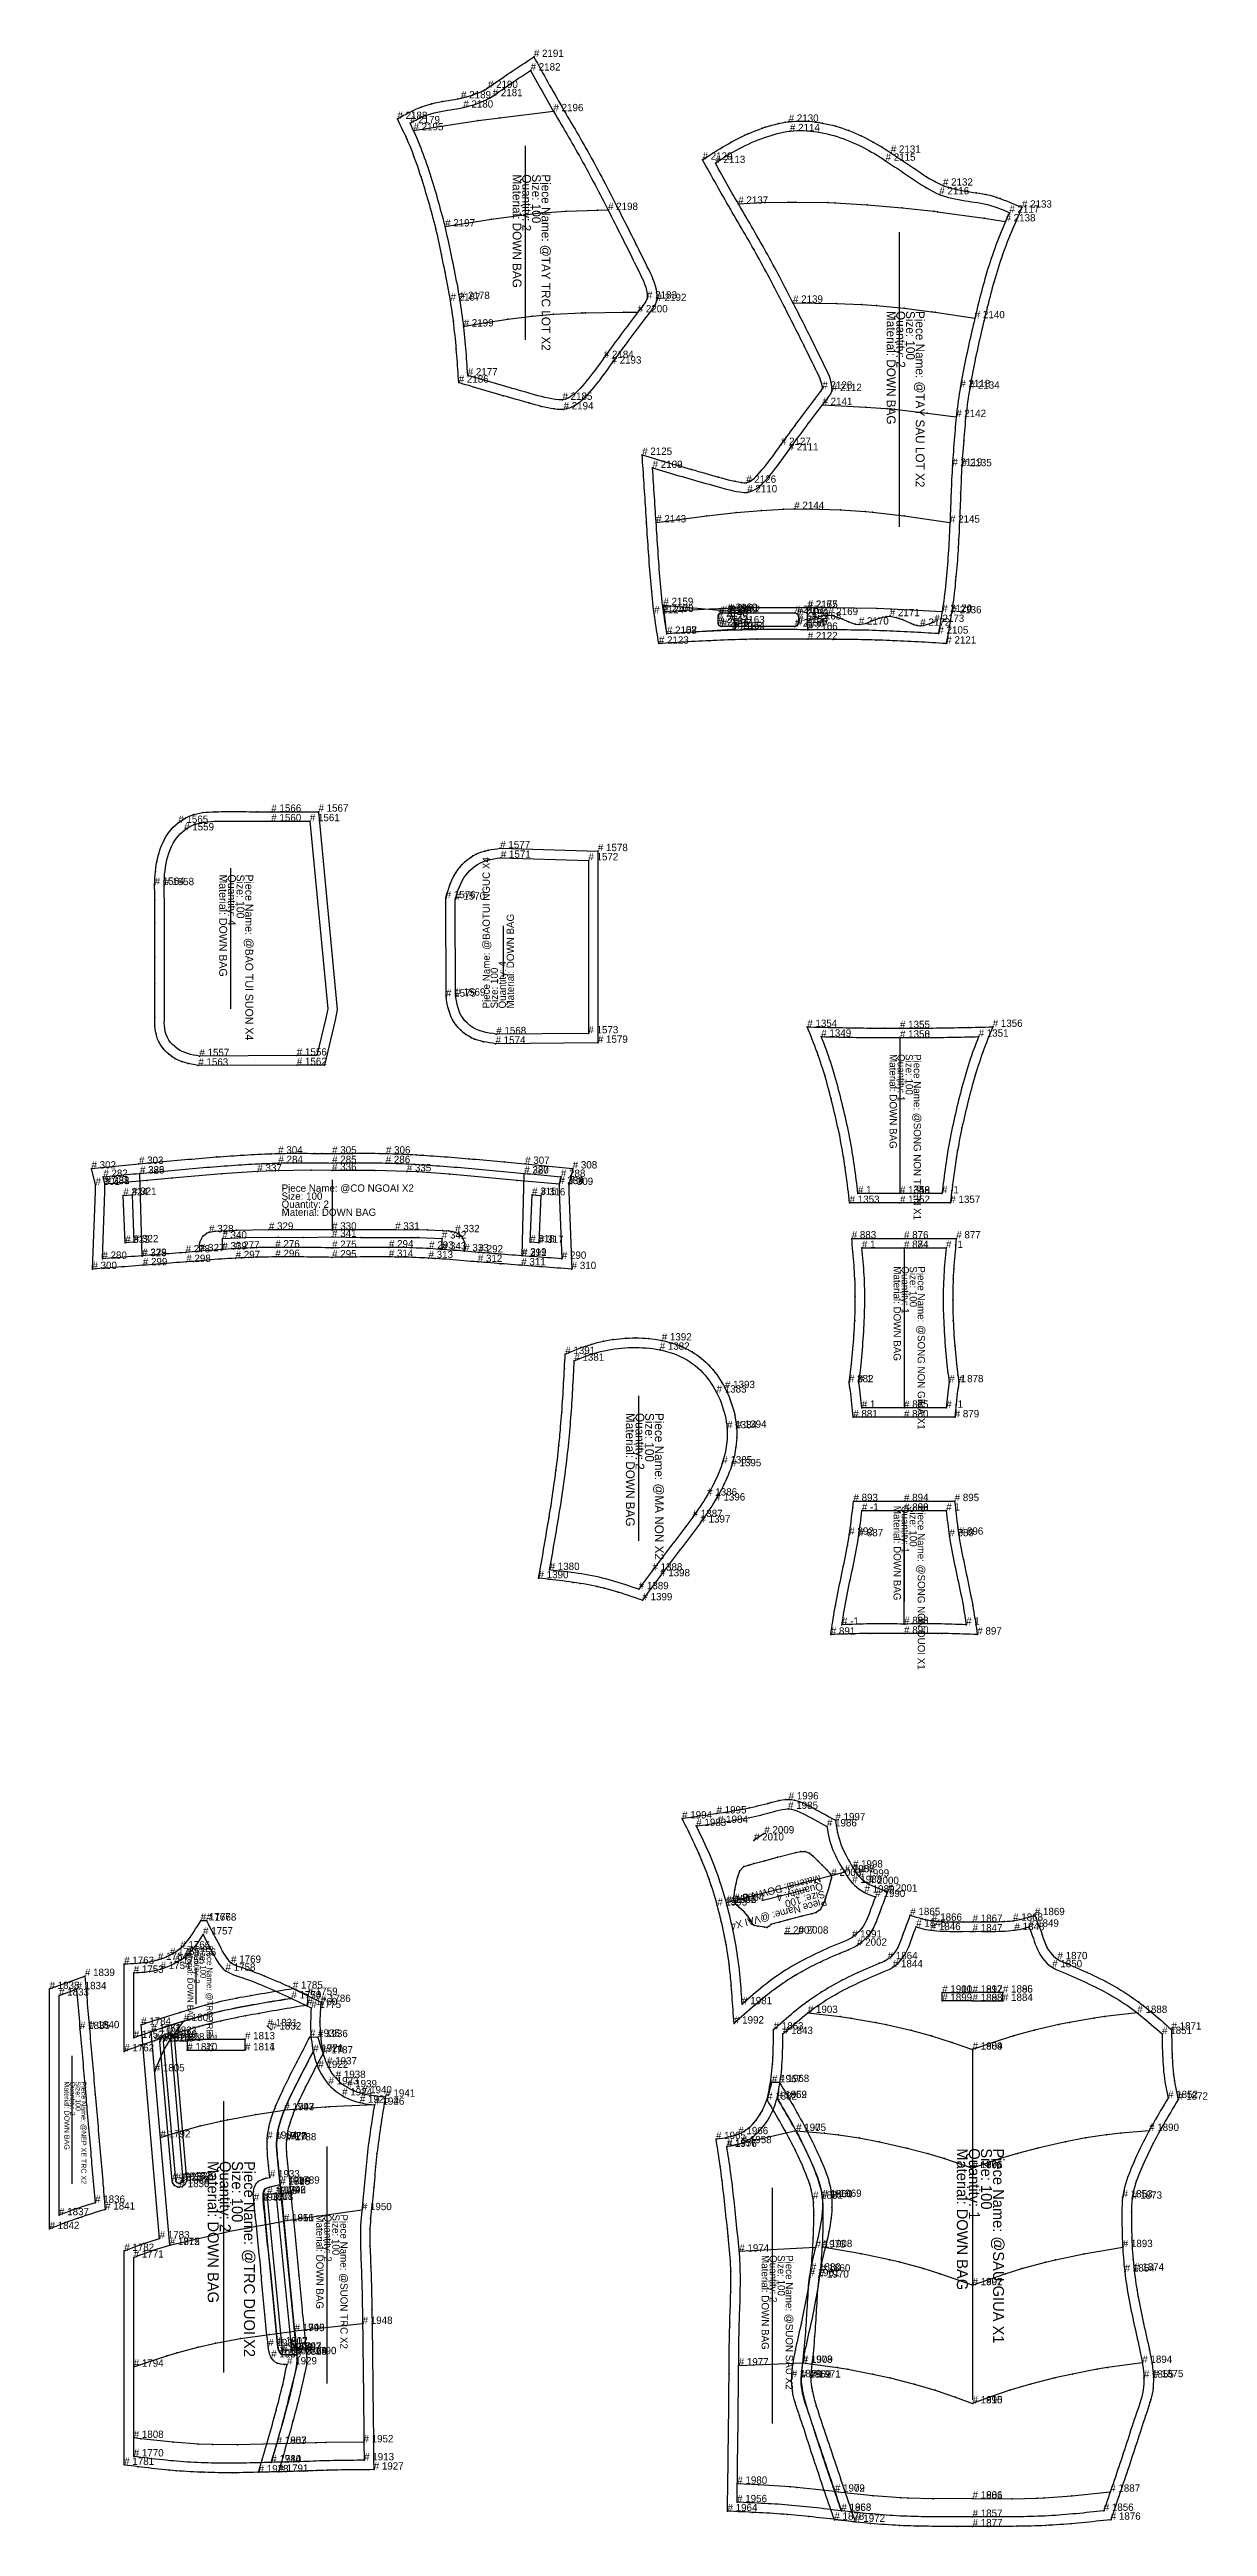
# Model space of a CAD drawing. Header units: metres. Extents: x 0 to 14781, y -73 to 3955.
# Drawn here: x 8652 to 10235, y 286 to 3670 of the extents above; entities that cross this region are included whole.
import ezdxf

# ---------------------------------------------------------------- set-up
doc = ezdxf.new("R2010")
doc.units = ezdxf.units.M

# ---------------------------------------------------------------- blocks, each defined once
blk = doc.blocks.new('9')
at = {"layer": '1'}
blk.add_lwpolyline([(9037.9, 2020.1), (9033, 2020.2), (9028.2, 2020.3), (9023.3, 2020.4), (9018.5, 2020.4), (9013.6, 2020.5), (9008.8, 2020.6), (9003.9, 2020.6), (8999.1, 2020.7), (8994.2, 2020.7), (8989.4, 2020.7), (8984.5, 2020.8), (8979.7, 2020.8), (8974.8, 2020.8), (8970, 2020.8), (8965.1, 2020.8), (8960.3, 2020.7), (8955.7, 2020.7), (8951.1, 2020.6), (8946.4, 2020.6), (8941.8, 2020.5), (8937.2, 2020.4), (8932.6, 2020.2), (8928, 2020.1), (8923.4, 2019.9), (8918.7, 2019.7), (8914.1, 2019.5), (8910.1, 2019.3), (8906, 2019.1), (8901.2, 2018.8), (8896.4, 2018.5), (8891.6, 2018.1), (8886.8, 2017.8), (8881.9, 2017.5), (8877.1, 2017.1), (8872.3, 2016.7), (8867.5, 2016.3), (8862.7, 2015.9), (8857.9, 2015.5), (8853, 2015.1), (8848.2, 2014.7), (8843.4, 2014.3), (8838.6, 2013.9), (8834.2, 2013.6), (8829.7, 2013.2), (8825.3, 2012.9), (8820.8, 2012.5), (8816.4, 2012.1), (8811.9, 2011.8), (8807.5, 2011.4), (8802.8, 2011.1), (8798.1, 2010.7), (8793.4, 2010.4), (8788.7, 2010), (8783.9, 2009.6), (8779.2, 2009.3), (8774.3, 2008.9), (8769.4, 2008.5), (8764.5, 2008.2), (8759.6, 2007.8), (8754.6, 2007.4), (8749.7, 2007.1), (8744.8, 2006.7), (8739.9, 2006.3), (8735, 2006), (8730, 2005.6), (8725.1, 2005.3), (8720.2, 2004.9), (8715.3, 2004.5), (8710.3, 2004.2), (8714.3, 2109.9), (8714.4, 2119.1), (8709, 2141.6), (8713.6, 2142.1), (8718.2, 2142.5), (8722.9, 2143), (8727.5, 2143.4), (8732.2, 2143.9), (8736.8, 2144.3), (8741.4, 2144.8), (8746.1, 2145.2), (8750.7, 2145.7), (8755.4, 2146.1), (8760, 2146.5), (8764.7, 2147), (8769.3, 2147.4), (8773.9, 2147.9), (8778.7, 2148.3), (8783.5, 2148.8), (8788.3, 2149.2), (8793, 2149.7), (8797.8, 2150.1), (8802.6, 2150.6), (8807.4, 2151), (8812.2, 2151.5), (8817.1, 2151.9), (8821.9, 2152.4), (8826.7, 2152.8), (8831.5, 2153.2), (8836.4, 2153.7), (8841.2, 2154.1), (8846, 2154.5), (8850.9, 2154.9), (8855.7, 2155.3), (8860.5, 2155.7), (8865.3, 2156.1), (8870.2, 2156.5), (8875, 2156.9), (8879.8, 2157.3), (8884.7, 2157.6), (8889.5, 2158), (8894.3, 2158.4), (8899.2, 2158.7), (8904, 2159), (8908.8, 2159.4), (8913.7, 2159.7), (8918.3, 2160), (8922.9, 2160.2), (8927.4, 2160.5), (8932, 2160.8), (8936.6, 2161), (8941.2, 2161.2), (8945.8, 2161.4), (8950.4, 2161.6), (8955, 2161.8), (8959.6, 2161.9), (8964.2, 2162), (8969.2, 2162.1), (8974.1, 2162.2), (8979.1, 2162.3), (8984, 2162.3), (8989, 2162.3), (8993.9, 2162.3), (8998.9, 2162.3), (9003.8, 2162.3), (9008.8, 2162.2), (9013.7, 2162.2), (9018.7, 2162.2), (9023.7, 2162.1), (9028.4, 2162.1), (9033.1, 2162.1), (9037.9, 2162), (9042.6, 2162.1), (9047.3, 2162.1), (9052.1, 2162.1), (9057, 2162.2), (9062, 2162.2), (9066.9, 2162.2), (9071.9, 2162.3), (9076.8, 2162.3), (9081.8, 2162.3), (9086.8, 2162.3), (9091.7, 2162.3), (9096.7, 2162.3), (9101.6, 2162.2), (9106.6, 2162.1), (9111.5, 2162), (9116.1, 2161.9), (9120.7, 2161.8), (9125.3, 2161.6), (9129.9, 2161.4), (9134.5, 2161.2), (9139.1, 2161), (9143.7, 2160.8), (9148.3, 2160.5), (9152.9, 2160.2), (9157.5, 2160), (9162.1, 2159.7), (9166.9, 2159.4), (9171.7, 2159), (9176.6, 2158.7), (9181.4, 2158.4), (9186.2, 2158), (9191.1, 2157.6), (9195.9, 2157.3), (9200.7, 2156.9), (9205.6, 2156.5), (9210.4, 2156.1), (9215.2, 2155.7), (9220, 2155.3), (9224.9, 2154.9), (9229.7, 2154.5), (9234.5, 2154.1), (9239.4, 2153.7), (9244.2, 2153.2), (9249, 2152.8), (9253.8, 2152.4), (9258.7, 2151.9), (9263.5, 2151.5), (9268.3, 2151), (9273.1, 2150.6), (9277.9, 2150.1), (9282.7, 2149.7), (9287.5, 2149.2), (9292.2, 2148.8), (9297, 2148.3), (9301.8, 2147.9), (9306.4, 2147.4), (9311.1, 2147), (9315.7, 2146.5), (9320.4, 2146.1), (9325, 2145.7), (9329.6, 2145.2), (9334.3, 2144.8), (9338.9, 2144.3), (9343.6, 2143.9), (9348.2, 2143.4), (9352.9, 2143), (9357.5, 2142.5), (9362.1, 2142.1), (9366.8, 2141.6), (9361.3, 2119.1), (9361.4, 2109.9), (9365.4, 2004.2), (9360.5, 2004.5), (9355.5, 2004.9), (9350.6, 2005.3), (9345.7, 2005.6), (9340.8, 2006), (9335.9, 2006.3), (9330.9, 2006.7), (9326, 2007.1), (9321.1, 2007.4), (9316.2, 2007.8), (9311.2, 2008.2), (9306.3, 2008.5), (9301.4, 2008.9), (9296.5, 2009.3), (9291.8, 2009.6), (9287.1, 2010), (9282.4, 2010.4), (9277.7, 2010.7), (9273, 2011.1), (9268.3, 2011.4), (9263.8, 2011.8), (9259.4, 2012.1), (9254.9, 2012.5), (9250.5, 2012.9), (9246, 2013.2), (9241.6, 2013.6), (9237.1, 2013.9), (9232.3, 2014.3), (9227.5, 2014.7), (9222.7, 2015.1), (9217.9, 2015.5), (9213.1, 2015.9), (9208.2, 2016.3), (9203.4, 2016.7), (9198.6, 2017.1), (9193.8, 2017.5), (9189, 2017.8), (9184.2, 2018.1), (9179.3, 2018.5), (9174.5, 2018.8), (9169.7, 2019.1), (9165.6, 2019.3), (9161.6, 2019.5), (9157, 2019.7), (9152.4, 2019.9), (9147.8, 2020.1), (9143.1, 2020.2), (9138.5, 2020.4), (9133.9, 2020.5), (9129.3, 2020.6), (9124.7, 2020.6), (9120.1, 2020.7), (9115.4, 2020.7), (9110.6, 2020.8), (9105.7, 2020.8), (9100.9, 2020.8), (9096, 2020.8), (9091.2, 2020.8), (9086.4, 2020.7), (9081.5, 2020.7), (9076.7, 2020.7), (9071.8, 2020.6), (9067, 2020.6), (9062.1, 2020.5), (9057.3, 2020.4), (9052.4, 2020.4), (9047.6, 2020.3), (9042.7, 2020.2)], close=True, dxfattribs=at)
at = {"layer": '14'}
blk.add_lwpolyline([(9037.9, 2033.1), (9033, 2033.2), (9028.2, 2033.3), (9023.3, 2033.4), (9018.4, 2033.4), (9013.6, 2033.5), (9008.7, 2033.6), (9003.9, 2033.6), (8999, 2033.7), (8994.2, 2033.7), (8989.3, 2033.7), (8984.4, 2033.8), (8979.6, 2033.8), (8974.7, 2033.8), (8969.9, 2033.8), (8965, 2033.8), (8960.2, 2033.7), (8955.5, 2033.7), (8950.8, 2033.6), (8946.2, 2033.6), (8941.5, 2033.5), (8936.9, 2033.4), (8932.2, 2033.2), (8927.6, 2033.1), (8922.9, 2032.9), (8918.3, 2032.7), (8913.6, 2032.5), (8909.4, 2032.3), (8905.2, 2032.1), (8900.4, 2031.8), (8895.5, 2031.4), (8890.7, 2031.1), (8885.9, 2030.8), (8881, 2030.4), (8876.2, 2030.1), (8871.4, 2029.7), (8866.5, 2029.3), (8861.7, 2028.9), (8856.9, 2028.5), (8852.1, 2028.1), (8847.2, 2027.7), (8842.4, 2027.3), (8837.6, 2026.9), (8833.1, 2026.5), (8828.7, 2026.2), (8824.2, 2025.8), (8819.8, 2025.5), (8815.3, 2025.1), (8810.9, 2024.8), (8806.4, 2024.4), (8801.7, 2024), (8797, 2023.7), (8792.4, 2023.3), (8787.7, 2023), (8783, 2022.6), (8778.3, 2022.2), (8773.3, 2021.9), (8768.4, 2021.5), (8763.4, 2021.1), (8758.5, 2020.8), (8753.5, 2020.4), (8748.6, 2020), (8743.7, 2019.7), (8738.7, 2019.3), (8733.8, 2018.9), (8728.8, 2018.6), (8723.9, 2018.2), (8727.3, 2109.5), (8727.4, 2120.5), (8725.1, 2130.1), (8729.7, 2130.6), (8734.2, 2131), (8738.8, 2131.4), (8743.3, 2131.9), (8747.9, 2132.3), (8752.4, 2132.8), (8757, 2133.2), (8761.5, 2133.6), (8766.1, 2134.1), (8770.6, 2134.5), (8775.2, 2134.9), (8779.9, 2135.4), (8784.7, 2135.8), (8789.5, 2136.3), (8794.2, 2136.7), (8799, 2137.2), (8803.7, 2137.6), (8808.5, 2138.1), (8813.4, 2138.5), (8818.2, 2139), (8823, 2139.4), (8827.8, 2139.8), (8832.6, 2140.3), (8837.4, 2140.7), (8842.2, 2141.1), (8847, 2141.5), (8851.9, 2142), (8856.7, 2142.4), (8861.5, 2142.8), (8866.3, 2143.2), (8871.1, 2143.6), (8875.9, 2143.9), (8880.8, 2144.3), (8885.6, 2144.7), (8890.4, 2145), (8895.2, 2145.4), (8900, 2145.7), (8904.9, 2146.1), (8909.7, 2146.4), (8914.5, 2146.7), (8919, 2147), (8923.6, 2147.3), (8928.1, 2147.5), (8932.7, 2147.8), (8937.2, 2148), (8941.8, 2148.2), (8946.3, 2148.4), (8950.9, 2148.6), (8955.4, 2148.8), (8960, 2148.9), (8964.5, 2149), (8969.4, 2149.1), (8974.4, 2149.2), (8979.3, 2149.3), (8984.2, 2149.3), (8989.1, 2149.3), (8994.1, 2149.3), (8999, 2149.3), (9003.9, 2149.3), (9008.8, 2149.2), (9013.8, 2149.2), (9018.7, 2149.2), (9023.6, 2149.1), (9028.4, 2149.1), (9033.1, 2149.1), (9037.9, 2149), (9042.6, 2149.1), (9047.4, 2149.1), (9052.1, 2149.1), (9057, 2149.2), (9062, 2149.2), (9066.9, 2149.2), (9071.8, 2149.3), (9076.7, 2149.3), (9081.7, 2149.3), (9086.6, 2149.3), (9091.5, 2149.3), (9096.4, 2149.3), (9101.4, 2149.2), (9106.3, 2149.1), (9111.2, 2149), (9115.8, 2148.9), (9120.3, 2148.8), (9124.9, 2148.6), (9129.4, 2148.4), (9134, 2148.2), (9138.5, 2148), (9143, 2147.8), (9147.6, 2147.5), (9152.1, 2147.3), (9156.7, 2147), (9161.2, 2146.7), (9166, 2146.4), (9170.9, 2146.1), (9175.7, 2145.7), (9180.5, 2145.4), (9185.3, 2145), (9190.2, 2144.7), (9195, 2144.3), (9199.8, 2143.9), (9204.6, 2143.6), (9209.4, 2143.2), (9214.2, 2142.8), (9219.1, 2142.4), (9223.9, 2142), (9228.7, 2141.5), (9233.5, 2141.1), (9238.3, 2140.7), (9243.1, 2140.3), (9247.9, 2139.8), (9252.7, 2139.4), (9257.6, 2139), (9262.4, 2138.5), (9267.2, 2138.1), (9272, 2137.6), (9276.8, 2137.2), (9281.5, 2136.7), (9286.3, 2136.3), (9291, 2135.8), (9295.8, 2135.4), (9300.6, 2134.9), (9305.1, 2134.5), (9309.7, 2134.1), (9314.2, 2133.6), (9318.8, 2133.2), (9323.3, 2132.8), (9327.9, 2132.3), (9332.4, 2131.9), (9337, 2131.4), (9341.5, 2131), (9346.1, 2130.6), (9350.6, 2130.1), (9348.3, 2120.5), (9348.4, 2109.5), (9351.9, 2018.2), (9346.9, 2018.6), (9342, 2018.9), (9337, 2019.3), (9332.1, 2019.7), (9327.1, 2020), (9322.2, 2020.4), (9317.2, 2020.8), (9312.3, 2021.1), (9307.4, 2021.5), (9302.4, 2021.9), (9297.5, 2022.2), (9292.8, 2022.6), (9288.1, 2023), (9283.4, 2023.3), (9278.7, 2023.7), (9274, 2024), (9269.3, 2024.4), (9264.8, 2024.8), (9260.4, 2025.1), (9255.9, 2025.5), (9251.5, 2025.8), (9247, 2026.2), (9242.6, 2026.5), (9238.1, 2026.9), (9233.3, 2027.3), (9228.5, 2027.7), (9223.7, 2028.1), (9218.8, 2028.5), (9214, 2028.9), (9209.2, 2029.3), (9204.4, 2029.7), (9199.5, 2030.1), (9194.7, 2030.4), (9189.9, 2030.8), (9185, 2031.1), (9180.2, 2031.4), (9175.4, 2031.8), (9170.5, 2032.1), (9166.3, 2032.3), (9162.1, 2032.5), (9157.5, 2032.7), (9152.8, 2032.9), (9148.2, 2033.1), (9143.5, 2033.2), (9138.9, 2033.4), (9134.2, 2033.5), (9129.5, 2033.6), (9124.9, 2033.6), (9120.2, 2033.7), (9115.6, 2033.7), (9110.7, 2033.8), (9105.9, 2033.8), (9101, 2033.8), (9096.1, 2033.8), (9091.3, 2033.8), (9086.4, 2033.7), (9081.6, 2033.7), (9076.7, 2033.7), (9071.9, 2033.6), (9067, 2033.6), (9062.1, 2033.5), (9057.3, 2033.4), (9052.4, 2033.4), (9047.6, 2033.3), (9042.7, 2033.2)], close=True, dxfattribs=at)
at = {"layer": '2'}
for p in [(8709, 2141.6), (8773.9, 2147.9), (8775.2, 2134.9), (8775.2, 2134.7), (8935.7, 2137.6), (8964.2, 2162), (8964.5, 2149), (9037.8, 2139), (9037.9, 2162), (9037.9, 2149), (9111.2, 2149), (9111.5, 2162), (9140, 2137.6), (9300.6, 2134.9), (9300.6, 2134.7), (9301.8, 2147.9), (9366.8, 2141.6), (8714.4, 2119.1), (8725.1, 2130.1), (8727.4, 2120.5), (8727.4, 2120.2), (8752.5, 2104.8), (8764.5, 2105.6), (9311.3, 2105.6), (9323.2, 2104.8), (9348.3, 2120.5), (9348.3, 2120.2), (9350.6, 2130.1), (9361.3, 2119.1), (8755, 2040), (8767, 2040.8), (8869.7, 2054.5), (8887.9, 2045.9), (8887.9, 2030.9), (8905.2, 2032.1), (8951.5, 2058), (8960.2, 2033.7), (9037.9, 2058.1), (9037.9, 2048.1), (9037.9, 2033.1), (9115.6, 2033.7), (9124.1, 2058.1), (9170.5, 2032.1), (9187.9, 2045.9), (9187.9, 2030.9), (9206.1, 2054.5), (9308.8, 2040.8), (9320.7, 2040), (8710.3, 2004.2), (8723.9, 2018.2), (8778.3, 2022.2), (8778.3, 2021.7), (8779.2, 2009.3), (8837.6, 2026.9), (8838.6, 2013.9), (8857.2, 2028.5), (8906, 2019.1), (8960.3, 2020.7), (9037.9, 2020.1), (9115.4, 2020.7), (9169.7, 2019.1), (9218.5, 2028.5), (9237.1, 2013.9), (9238.1, 2026.9), (9296.5, 2009.3), (9297.5, 2022.7), (9297.5, 2022.2), (9351.9, 2018.2), (9365.4, 2004.2)]:
    blk.add_point(p, dxfattribs=at)
at = {"layer": '3'}
for p in [(8773.9, 2147.9), (8802.6, 2150.6), (8879.8, 2157.3), (8887, 2134.5), (8913.7, 2159.7), (8935.7, 2137.6), (8955, 2161.8), (8960.2, 2138.5), (8964.2, 2162), (9009.3, 2139.2), (9013.7, 2162.2), (9023.7, 2162.1), (9052.1, 2162.1), (9096.3, 2138.8), (9101.6, 2162.2), (9111.5, 2162), (9140, 2137.6), (9152.9, 2160.2), (9154.7, 2136.9), (9162.1, 2159.7), (9198.5, 2133.8), (9224.9, 2154.9), (9273.1, 2150.6), (9301.8, 2147.9), (8784.8, 2125.2), (8818.8, 2128.4), (9291, 2125.2), (8856.6, 2036.7), (8857, 2040.8), (8861, 2049.2), (8866.5, 2053.2), (8869.7, 2054.5), (8878.1, 2056.1), (8886.7, 2056.5), (8907, 2057.2), (8919.6, 2047.3), (8951.5, 2058), (8964, 2047.6), (8998.5, 2047.5), (9077.3, 2047.5), (9124.1, 2058.1), (9146.3, 2047.5), (9156.1, 2047.3), (9168.4, 2057.6), (9188.9, 2056.8), (9197.6, 2056.2), (9201.8, 2055.6), (9206.1, 2054.5), (9212.2, 2051.4), (9214.7, 2049.2), (9218.7, 2040.8), (8779.2, 2009.3), (8807.5, 2011.4), (8838.6, 2013.9), (8848.2, 2014.7), (8906, 2019.1), (8914.1, 2019.5), (8923.4, 2019.9), (8960.3, 2020.7), (8970, 2020.8), (9052.4, 2020.4), (9115.4, 2020.7), (9124.7, 2020.6), (9161.6, 2019.5), (9169.7, 2019.1), (9179.3, 2018.5), (9237.1, 2013.9), (9268.3, 2011.4), (9296.5, 2009.3)]:
    blk.add_point(p, dxfattribs=at)
at = {"layer": '4'}
for p in [(8905.2, 2032.1, 7), (8960.2, 2033.7, 7), (9037.9, 2033.1, 7), (9115.6, 2033.7, 7), (9170.5, 2032.1, 7), (8837.6, 2026.9, 7), (8838.6, 2013.9, 7), (8906, 2019.1, 7), (8960.3, 2020.7, 7), (9037.9, 2020.1, 7), (9115.4, 2020.7, 7), (9169.7, 2019.1, 7), (9237.1, 2013.9, 7), (9238.1, 2026.9, 7)]:
    blk.add_point(p, dxfattribs=at)
at = {"layer": '7'}
blk.add_line((9037.9, 2125.9), (9037.9, 2056.3), dxfattribs=at)
at = {"layer": '8'}
for p, q in [((8778.3, 2021.7), (8775.2, 2134.7)), ((9297.5, 2022.7), (9300.6, 2134.7))]:
    blk.add_line(p, q, dxfattribs=at)
for points in [[(9348.3, 2120.2), (9291, 2125.2), (9198.5, 2133.8), (9154.7, 2136.9), (9140, 2137.6), (9096.3, 2138.8), (9037.8, 2139), (9009.3, 2139.2), (8960.2, 2138.5), (8935.7, 2137.6), (8887, 2134.5), (8818.8, 2128.4), (8784.8, 2125.2), (8727.4, 2120.2)], [(8857.2, 2028.5), (8856.6, 2036.7), (8857, 2040.8), (8861, 2049.2), (8866.5, 2053.2), (8869.7, 2054.5), (8878.1, 2056.1), (8886.7, 2056.5), (8907, 2057.2), (8951.5, 2058), (9037.9, 2058.1), (9124.1, 2058.1), (9168.4, 2057.6), (9188.9, 2056.8), (9197.6, 2056.2), (9201.8, 2055.6), (9206.1, 2054.5), (9212.2, 2051.4), (9214.7, 2049.2), (9218.7, 2040.8), (9218.5, 2028.5)], [(8887.9, 2030.9), (8887.9, 2045.9), (8919.6, 2047.3), (8964, 2047.6), (8998.5, 2047.5), (9037.9, 2048.1), (9077.3, 2047.5), (9146.3, 2047.5), (9156.1, 2047.3), (9187.9, 2045.9), (9187.9, 2030.9)]]:
    blk.add_lwpolyline(points, dxfattribs=at)
for points in [[(8764.5, 2105.6), (8767, 2040.8), (8755, 2040), (8752.5, 2104.8)], [(9311.3, 2105.6), (9323.2, 2104.8), (9320.7, 2040), (9308.8, 2040.8)]]:
    blk.add_lwpolyline(points, close=True, dxfattribs=at)
at = {"layer": '1'}
for s, p in [('Size: 100', (8968.9, 2098.8)), ('Quantity: 2', (8968.9, 2087.8)), ('Piece Name: @CO NGOAI X2', (8968.9, 2109.8)), ('Material: DOWN BAG', (8968.9, 2076.8))]:
    blk.add_text(s, height=10, dxfattribs=at).set_placement(p)
at = {"layer": '2'}
for s, p in [('# 304', (8964.2, 2162)), ('# 305', (9037.9, 2162)), ('# 306', (9111.5, 2162)), ('# 302', (8709, 2141.6)), ('# 282', (8725.1, 2130.1)), ('# 303', (8773.9, 2147.9)), ('# 283', (8775.2, 2134.9)), ('# 326', (8775.2, 2134.7)), ('# 337', (8935.7, 2137.6)), ('# 284', (8964.5, 2149)), ('# 285', (9037.9, 2149)), ('# 336', (9037.8, 2139)), ('# 286', (9111.2, 2149)), ('# 335', (9140, 2137.6)), ('# 287', (9300.6, 2134.9)), ('# 320', (9300.6, 2134.7)), ('# 307', (9301.8, 2147.9)), ('# 288', (9350.6, 2130.1)), ('# 308', (9366.8, 2141.6)), ('# 301', (8714.4, 2119.1)), ('# 281', (8727.4, 2120.5)), ('# 338', (8727.4, 2120.2)), ('# 324', (8752.5, 2104.8)), ('# 321', (8764.5, 2105.6)), ('# 315', (9311.3, 2105.6)), ('# 316', (9323.2, 2104.8)), ('# 289', (9348.3, 2120.5)), ('# 334', (9348.3, 2120.2)), ('# 309', (9361.3, 2119.1)), ('# 328', (8869.7, 2054.5)), ('# 329', (8951.5, 2058)), ('# 330', (9037.9, 2058.1)), ('# 331', (9124.1, 2058.1)), ('# 332', (9206.1, 2054.5)), ('# 323', (8755, 2040)), ('# 322', (8767, 2040.8)), ('# 279', (8778.3, 2022.2)), ('# 325', (8778.3, 2021.7)), ('# 278', (8837.6, 2026.9)), ('# 327', (8857.2, 2028.5)), ('# 340', (8887.9, 2045.9)), ('# 339', (8887.9, 2030.9)), ('# 277', (8905.2, 2032.1)), ('# 276', (8960.2, 2033.7)), ('# 296', (8960.3, 2020.7)), ('# 341', (9037.9, 2048.1)), ('# 275', (9037.9, 2033.1)), ('# 314', (9115.4, 2020.7)), ('# 294', (9115.6, 2033.7)), ('# 293', (9170.5, 2032.1)), ('# 342', (9187.9, 2045.9)), ('# 343', (9187.9, 2030.9)), ('# 333', (9218.5, 2028.5)), ('# 292', (9238.1, 2026.9)), ('# 319', (9297.5, 2022.7)), ('# 291', (9297.5, 2022.2)), ('# 318', (9308.8, 2040.8)), ('# 317', (9320.7, 2040)), ('# 300', (8710.3, 2004.2)), ('# 280', (8723.9, 2018.2)), ('# 299', (8779.2, 2009.3)), ('# 298', (8838.6, 2013.9)), ('# 297', (8906, 2019.1)), ('# 295', (9037.9, 2020.1)), ('# 313', (9169.7, 2019.1)), ('# 312', (9237.1, 2013.9)), ('# 311', (9296.5, 2009.3)), ('# 290', (9351.9, 2018.2)), ('# 310', (9365.4, 2004.2))]:
    blk.add_text(s, height=10, dxfattribs=at).set_placement(p)
blk = doc.blocks.new('34')
at = {"layer": '1'}
blk.add_lwpolyline([(9819.7, 2046.1), (9891.1, 2046.1), (9890.7, 2041.5), (9890.3, 2036.9), (9889.9, 2032.3), (9889.4, 2027.7), (9889, 2023.1), (9888.7, 2018.5), (9888.3, 2013.8), (9887.9, 2009.2), (9887.6, 2004.6), (9887.3, 2000), (9887.1, 1995.4), (9886.9, 1990.7), (9886.7, 1986), (9886.5, 1981.2), (9886.4, 1976.5), (9886.3, 1971.7), (9886.3, 1967), (9886.3, 1962.2), (9886.3, 1957.5), (9886.4, 1952.7), (9886.5, 1948), (9886.6, 1943.2), (9886.8, 1938.5), (9886.9, 1933.7), (9887.2, 1928.8), (9887.4, 1923.9), (9887.7, 1919), (9888, 1914.2), (9888.3, 1909.3), (9888.7, 1904.4), (9889.1, 1899.5), (9889.5, 1894.6), (9889.9, 1889.7), (9890.4, 1884.9), (9890.8, 1880), (9891.3, 1875.1), (9891.7, 1871.2), (9892.2, 1867.3), (9892.7, 1863.5), (9893.2, 1859.6), (9893.7, 1856.3), (9894.2, 1852.9), (9894.8, 1849.5), (9894.1, 1845.5), (9893.5, 1841.5), (9892.9, 1837.5), (9892.4, 1833.5), (9891.8, 1829), (9891.3, 1824.4), (9890.8, 1819.9), (9890.4, 1815.3), (9889.9, 1810.7), (9889.5, 1806.2), (9889, 1801.6), (9819.7, 1801.6), (9750.3, 1801.6), (9749.9, 1806.2), (9749.4, 1810.7), (9749, 1815.3), (9748.5, 1819.9), (9748, 1824.4), (9747.5, 1829), (9746.9, 1833.5), (9746.4, 1837.5), (9745.8, 1841.5), (9745.2, 1845.5), (9744.5, 1849.5), (9745.1, 1852.9), (9745.6, 1856.3), (9746.1, 1859.6), (9746.7, 1863.5), (9747.1, 1867.3), (9747.6, 1871.2), (9748, 1875.1), (9748.5, 1880), (9749, 1884.9), (9749.4, 1889.7), (9749.8, 1894.6), (9750.3, 1899.5), (9750.6, 1904.4), (9751, 1909.3), (9751.3, 1914.2), (9751.6, 1919), (9751.9, 1923.9), (9752.2, 1928.8), (9752.4, 1933.7), (9752.6, 1938.5), (9752.7, 1943.2), (9752.9, 1948), (9752.9, 1952.7), (9753, 1957.5), (9753, 1962.2), (9753, 1967), (9753, 1971.7), (9752.9, 1976.5), (9752.8, 1981.2), (9752.7, 1986), (9752.5, 1990.7), (9752.2, 1995.4), (9752, 2000), (9751.7, 2004.6), (9751.4, 2009.2), (9751, 2013.8), (9750.7, 2018.5), (9750.3, 2023.1), (9749.9, 2027.7), (9749.5, 2032.3), (9749, 2036.9), (9748.6, 2041.5), (9748.2, 2046.1)], close=True, dxfattribs=at)
at = {"layer": '14'}
blk.add_lwpolyline([(9819.7, 2033.1), (9877.1, 2033.1), (9876.7, 2028.5), (9876.3, 2023.8), (9875.8, 2019.2), (9875.4, 2014.5), (9875.1, 2009.9), (9874.7, 2005.2), (9874.4, 2000.6), (9874.1, 1995.9), (9873.9, 1991.2), (9873.6, 1986.4), (9873.5, 1981.6), (9873.3, 1976.7), (9873.3, 1971.9), (9873.2, 1967.1), (9873.2, 1962.2), (9873.3, 1957.4), (9873.3, 1952.6), (9873.4, 1947.7), (9873.6, 1942.9), (9873.7, 1938.1), (9873.9, 1933.2), (9874.2, 1928.3), (9874.4, 1923.3), (9874.7, 1918.4), (9875, 1913.4), (9875.4, 1908.5), (9875.7, 1903.5), (9876.1, 1898.6), (9876.5, 1893.6), (9877, 1888.7), (9877.4, 1883.7), (9877.9, 1878.8), (9878.4, 1873.8), (9878.8, 1869.8), (9879.3, 1865.8), (9879.8, 1861.8), (9880.3, 1857.8), (9881, 1853.7), (9881.6, 1849.6), (9881.1, 1846.5), (9880.6, 1843.4), (9880, 1839.2), (9879.5, 1835.1), (9879, 1831), (9878.6, 1826.9), (9878.1, 1822.8), (9877.7, 1818.7), (9877.3, 1814.6), (9819.7, 1814.6), (9762, 1814.6), (9761.6, 1818.7), (9761.2, 1822.8), (9760.8, 1826.9), (9760.3, 1831), (9759.8, 1835.1), (9759.3, 1839.2), (9758.7, 1843.4), (9758.2, 1846.5), (9757.7, 1849.6), (9758.4, 1853.7), (9759, 1857.8), (9759.6, 1861.8), (9760.1, 1865.8), (9760.5, 1869.8), (9760.9, 1873.8), (9761.4, 1878.8), (9761.9, 1883.7), (9762.4, 1888.7), (9762.8, 1893.6), (9763.2, 1898.6), (9763.6, 1903.5), (9764, 1908.5), (9764.3, 1913.4), (9764.6, 1918.4), (9764.9, 1923.3), (9765.2, 1928.3), (9765.4, 1933.2), (9765.6, 1938.1), (9765.7, 1942.9), (9765.9, 1947.7), (9766, 1952.6), (9766.1, 1957.4), (9766.1, 1962.2), (9766.1, 1967.1), (9766.1, 1971.9), (9766, 1976.7), (9765.9, 1981.6), (9765.7, 1986.4), (9765.5, 1991.2), (9765.2, 1995.9), (9764.9, 2000.6), (9764.6, 2005.2), (9764.3, 2009.9), (9763.9, 2014.5), (9763.5, 2019.2), (9763.1, 2023.8), (9762.6, 2028.5), (9762.2, 2033.1)], close=True, dxfattribs=at)
at = {"layer": '2'}
for p in [(9748.2, 2046.1), (9762.2, 2033.1), (9819.7, 2046.1), (9819.7, 2033.1), (9819.7, 2033.1), (9877.1, 2033.1), (9891.1, 2046.1), (9744.5, 1849.5), (9757.7, 1849.6), (9881.6, 1849.6), (9894.8, 1849.5), (9750.3, 1801.6), (9762, 1814.6), (9819.7, 1814.6), (9819.7, 1814.6), (9819.7, 1801.6), (9877.3, 1814.6), (9889, 1801.6)]:
    blk.add_point(p, dxfattribs=at)
at = {"layer": '3'}
for p in [(9749.9, 2027.7), (9887.6, 2004.6), (9752.5, 1990.7), (9753, 1967), (9886.9, 1990.7), (9752.4, 1933.7), (9886.3, 1962.2), (9886.9, 1933.7), (9751.3, 1914.2), (9889.1, 1899.5), (9748, 1875.1), (9891.3, 1875.1), (9745.8, 1841.5), (9746.1, 1859.6), (9746.9, 1833.5), (9892.4, 1833.5), (9893.2, 1859.6), (9893.5, 1841.5)]:
    blk.add_point(p, dxfattribs=at)
at = {"layer": '4'}
for p in [(9819.7, 2046.1, 7), (9819.7, 2033.1, 7), (9819.7, 1814.6, 7), (9819.7, 1801.6, 7)]:
    blk.add_point(p, dxfattribs=at)
at = {"layer": '7'}
blk.add_line((9819.7, 1989.4), (9819.7, 1858.3), dxfattribs=at)
at = {"layer": '8'}
blk.add_line((9819.7, 2033.1), (9819.7, 1814.6), dxfattribs=at)
at = {"layer": '1'}
for s, p in [('Material: DOWN BAG', (9805.4, 2007.9)), ('Quantity: 1', (9816.4, 2007.9)), ('Size: 100', (9827.4, 2007.9)), ('Piece Name: @SONG NON GIUA X1', (9838.4, 2007.9))]:
    blk.add_text(s, height=10, rotation=270, dxfattribs=at).set_placement(p)
at = {"layer": '2'}
for s, p in [('# 883', (9748.2, 2046.1)), ('# 1', (9762.2, 2033.1)), ('# 876', (9819.7, 2046.1)), ('# 874', (9819.7, 2033.1)), ('# 884', (9819.7, 2033.1)), ('# -1', (9877.1, 2033.1)), ('# 877', (9891.1, 2046.1)), ('# 882', (9744.5, 1849.5)), ('# 1', (9757.7, 1849.6)), ('# -1', (9881.6, 1849.6)), ('# 878', (9894.8, 1849.5)), ('# 881', (9750.3, 1801.6)), ('# 1', (9762, 1814.6)), ('# 875', (9819.7, 1814.6)), ('# 885', (9819.7, 1814.6)), ('# 880', (9819.7, 1801.6)), ('# -1', (9877.3, 1814.6)), ('# 879', (9889, 1801.6))]:
    blk.add_text(s, height=10, dxfattribs=at).set_placement(p)
blk = doc.blocks.new('35')
at = {"layer": '1'}
blk.add_lwpolyline([(9819.8, 1506.1), (9815.1, 1506.1), (9810.5, 1506.2), (9805.9, 1506.2), (9801.3, 1506.3), (9796.7, 1506.3), (9792, 1506.3), (9787.4, 1506.3), (9782.8, 1506.3), (9778.2, 1506.3), (9773.5, 1506.3), (9768.6, 1506.2), (9763.7, 1506.1), (9758.8, 1506), (9753.9, 1505.9), (9749, 1505.8), (9744.1, 1505.6), (9739.2, 1505.5), (9734.3, 1505.3), (9729.4, 1505.1), (9724.5, 1504.9), (9719.6, 1504.7), (9720.3, 1509.2), (9721, 1513.6), (9721.6, 1518), (9722.3, 1522.4), (9723, 1526.8), (9723.7, 1531.3), (9724.4, 1535.7), (9725.2, 1540.1), (9725.9, 1544.5), (9726.8, 1549.3), (9727.7, 1554.2), (9728.7, 1559), (9729.7, 1563.8), (9730.6, 1568.7), (9731.6, 1573.5), (9732.7, 1578.3), (9733.7, 1583.1), (9734.7, 1588), (9735.7, 1592.8), (9736.7, 1597.6), (9737.7, 1602.4), (9738.7, 1607.3), (9739.7, 1612.1), (9740.6, 1616.9), (9741.6, 1621.8), (9742.5, 1626.6), (9743.3, 1631.5), (9744.1, 1636.3), (9744.9, 1641.2), (9745.6, 1645.7), (9746.2, 1650.3), (9746.9, 1654.9), (9747.4, 1659.5), (9748, 1664.1), (9748.5, 1668.7), (9749.1, 1673.3), (9749.6, 1677.9), (9750.1, 1682.5), (9750.6, 1687.1), (9819.7, 1687.1), (9888.9, 1687.1), (9889.4, 1682.5), (9889.9, 1677.9), (9890.4, 1673.3), (9890.9, 1668.7), (9891.5, 1664.1), (9892, 1659.5), (9892.6, 1654.9), (9893.2, 1650.4), (9893.9, 1645.8), (9894.6, 1641.2), (9895.3, 1636.3), (9896.2, 1631.5), (9897, 1626.6), (9897.9, 1621.8), (9898.8, 1617), (9899.8, 1612.1), (9900.8, 1607.3), (9901.8, 1602.5), (9902.8, 1597.6), (9903.8, 1592.8), (9904.8, 1588), (9905.8, 1583.2), (9906.8, 1578.4), (9907.9, 1573.5), (9908.9, 1568.7), (9909.8, 1563.9), (9910.8, 1559), (9911.8, 1554.2), (9912.7, 1549.4), (9913.6, 1544.5), (9914.3, 1540.1), (9915.1, 1535.7), (9915.8, 1531.3), (9916.5, 1526.9), (9917.2, 1522.5), (9917.9, 1518), (9918.6, 1513.6), (9919.2, 1509.2), (9919.9, 1504.8), (9915, 1505), (9910.1, 1505.1), (9905.2, 1505.3), (9900.3, 1505.5), (9895.4, 1505.6), (9890.5, 1505.8), (9885.6, 1505.9), (9880.7, 1506.1), (9875.8, 1506.2), (9870.9, 1506.2), (9866, 1506.3), (9861.4, 1506.3), (9856.7, 1506.4), (9852.1, 1506.4), (9847.5, 1506.3), (9842.9, 1506.3), (9838.3, 1506.3), (9833.6, 1506.2), (9829, 1506.2), (9824.4, 1506.1)], close=True, dxfattribs=at)
at = {"layer": '14'}
blk.add_lwpolyline([(9819.8, 1519.1), (9815.1, 1519.1), (9810.5, 1519.2), (9805.8, 1519.3), (9801.2, 1519.3), (9796.6, 1519.3), (9791.9, 1519.4), (9787.3, 1519.4), (9782.7, 1519.4), (9778, 1519.3), (9773.4, 1519.3), (9768.6, 1519.2), (9763.8, 1519.1), (9759, 1519), (9754.2, 1518.8), (9749.4, 1518.7), (9744.5, 1518.5), (9739.7, 1518.4), (9734.9, 1518.2), (9735.7, 1523), (9736.4, 1527.8), (9737.2, 1532.6), (9737.9, 1537.4), (9738.7, 1542.2), (9739.6, 1547.1), (9740.5, 1551.9), (9741.5, 1556.8), (9742.4, 1561.6), (9743.4, 1566.5), (9744.4, 1571.3), (9745.4, 1576.1), (9746.5, 1581), (9747.5, 1585.8), (9748.5, 1590.6), (9749.6, 1595.5), (9750.6, 1600.3), (9751.6, 1605.1), (9752.6, 1610), (9753.5, 1614.8), (9754.4, 1619.7), (9755.3, 1624.5), (9756.2, 1629.4), (9757, 1634.2), (9757.7, 1639.1), (9758.4, 1643.5), (9759, 1647.8), (9759.5, 1652.2), (9760.1, 1656.6), (9760.6, 1661), (9761.1, 1665.3), (9761.6, 1669.7), (9762.1, 1674.1), (9819.7, 1674.1), (9877.4, 1674.1), (9877.9, 1669.7), (9878.4, 1665.4), (9878.9, 1661), (9879.4, 1656.6), (9879.9, 1652.2), (9880.5, 1647.9), (9881.1, 1643.5), (9881.7, 1639.1), (9882.5, 1634.3), (9883.3, 1629.4), (9884.2, 1624.5), (9885, 1619.7), (9886, 1614.8), (9886.9, 1610), (9887.9, 1605.2), (9888.9, 1600.3), (9889.9, 1595.5), (9891, 1590.7), (9892, 1585.8), (9893, 1581), (9894.1, 1576.2), (9895.1, 1571.3), (9896.1, 1566.5), (9897.1, 1561.7), (9898.1, 1556.8), (9899, 1552), (9899.9, 1547.1), (9900.8, 1542.2), (9901.6, 1537.4), (9902.4, 1532.6), (9903.1, 1527.8), (9903.9, 1523), (9904.6, 1518.2), (9899.8, 1518.4), (9895, 1518.6), (9890.2, 1518.7), (9885.4, 1518.9), (9880.6, 1519), (9875.7, 1519.1), (9870.9, 1519.2), (9866.1, 1519.3), (9861.5, 1519.4), (9856.9, 1519.4), (9852.2, 1519.4), (9847.6, 1519.4), (9842.9, 1519.3), (9838.3, 1519.3), (9833.7, 1519.3), (9829, 1519.2), (9824.4, 1519.1)], close=True, dxfattribs=at)
at = {"layer": '2'}
for p in [(9750.6, 1687.1), (9762.1, 1674.1), (9819.7, 1687.1), (9819.7, 1674.1), (9819.7, 1674.1), (9877.4, 1674.1), (9888.9, 1687.1), (9744.9, 1641.2), (9757.7, 1639.1), (9881.7, 1639.1), (9894.6, 1641.2), (9719.6, 1504.7), (9734.9, 1518.2), (9819.8, 1519.1), (9819.8, 1519.1), (9819.8, 1506.1), (9904.6, 1518.2), (9919.9, 1504.8)]:
    blk.add_point(p, dxfattribs=at)
at = {"layer": '3'}
for p in [(9749.6, 1677.9), (9742.5, 1626.6), (9744.9, 1641.2), (9893.2, 1650.4), (9894.6, 1641.2), (9736.7, 1597.6), (9900.8, 1607.3), (9725.9, 1544.5), (9911.8, 1554.2), (9913.6, 1544.5), (9773.5, 1506.3), (9866, 1506.3), (9870.9, 1506.2)]:
    blk.add_point(p, dxfattribs=at)
at = {"layer": '4'}
for p in [(9819.7, 1687.1, 7), (9819.7, 1674.1, 7), (9819.8, 1519.1, 7), (9819.8, 1506.1, 7)]:
    blk.add_point(p, dxfattribs=at)
at = {"layer": '7'}
blk.add_line((9819.7, 1643.1), (9819.7, 1550.1), dxfattribs=at)
at = {"layer": '8'}
blk.add_line((9819.8, 1519.1), (9819.7, 1674.1), dxfattribs=at)
at = {"layer": '1'}
for s, p in [('Material: DOWN BAG', (9805.4, 1680.6)), ('Quantity: 1', (9816.4, 1680.6)), ('Size: 100', (9827.4, 1680.6)), ('Piece Name: @SONG NON DUOI X1', (9838.4, 1680.6))]:
    blk.add_text(s, height=10, rotation=270, dxfattribs=at).set_placement(p)
at = {"layer": '2'}
for s, p in [('# 893', (9750.6, 1687.1)), ('# 894', (9819.7, 1687.1)), ('# 895', (9888.9, 1687.1)), ('# -1', (9762.1, 1674.1)), ('# 888', (9819.7, 1674.1)), ('# 899', (9819.7, 1674.1)), ('# 1', (9877.4, 1674.1)), ('# 892', (9744.9, 1641.2)), ('# 887', (9757.7, 1639.1)), ('# 889', (9881.7, 1639.1)), ('# 896', (9894.6, 1641.2)), ('# -1', (9734.9, 1518.2)), ('# 886', (9819.8, 1519.1)), ('# 898', (9819.8, 1519.1)), ('# 1', (9904.6, 1518.2)), ('# 891', (9719.6, 1504.7)), ('# 890', (9819.8, 1506.1)), ('# 897', (9919.9, 1504.8))]:
    blk.add_text(s, height=10, dxfattribs=at).set_placement(p)
blk = doc.blocks.new('56')
at = {"layer": '1'}
blk.add_lwpolyline([(9814.2, 2094.5), (9745.3, 2094.5), (9744.8, 2099.3), (9744.2, 2104.1), (9743.6, 2109), (9743, 2113.8), (9742.4, 2118.6), (9741.8, 2123.4), (9741.2, 2128.3), (9740.5, 2133.1), (9739.8, 2137.9), (9739.2, 2142.7), (9738.4, 2147.5), (9737.7, 2152.3), (9736.9, 2157.1), (9736.2, 2161.6), (9735.5, 2166), (9734.7, 2170.4), (9733.9, 2174.9), (9733, 2179.3), (9732.2, 2183.7), (9731.3, 2188.1), (9730.4, 2192.6), (9729.4, 2197), (9728.5, 2201.4), (9727.5, 2205.8), (9726.5, 2210.2), (9725.5, 2214.6), (9724.4, 2219), (9723.4, 2223.4), (9722.3, 2227.8), (9721.2, 2232.2), (9720.1, 2236.6), (9718.9, 2241.2), (9717.7, 2245.9), (9716.5, 2250.5), (9715.3, 2255.1), (9714, 2259.7), (9712.7, 2264.3), (9711.3, 2268.9), (9710, 2273.4), (9708.6, 2277.9), (9707.1, 2282.5), (9705.6, 2287), (9704.1, 2291.5), (9702.5, 2296), (9700.9, 2300.4), (9699.3, 2304.8), (9697.7, 2309.1), (9696, 2313.4), (9694.3, 2317.7), (9692.6, 2322.1), (9690.9, 2326.4), (9689.2, 2330.7), (9687.5, 2335), (9692.2, 2334.9), (9697, 2334.8), (9701.8, 2334.7), (9706.6, 2334.5), (9711.4, 2334.5), (9716.2, 2334.4), (9721, 2334.3), (9725.8, 2334.2), (9730.6, 2334.1), (9735.3, 2334), (9740.1, 2333.9), (9744.9, 2333.8), (9749.7, 2333.8), (9754.5, 2333.7), (9759.3, 2333.6), (9764.1, 2333.6), (9768.9, 2333.5), (9773.7, 2333.5), (9778.5, 2333.5), (9783.2, 2333.4), (9788, 2333.4), (9792.8, 2333.4), (9797.1, 2333.4), (9801.4, 2333.4), (9805.6, 2333.4), (9809.9, 2333.4), (9814.2, 2333.4), (9818.4, 2333.4), (9822.7, 2333.4), (9827, 2333.4), (9831.2, 2333.4), (9835.5, 2333.4), (9840.3, 2333.4), (9845.1, 2333.4), (9849.9, 2333.5), (9854.6, 2333.5), (9859.4, 2333.5), (9864.2, 2333.6), (9869, 2333.6), (9873.8, 2333.7), (9878.6, 2333.8), (9883.4, 2333.8), (9888.2, 2333.9), (9893, 2334), (9897.8, 2334.1), (9902.5, 2334.2), (9907.3, 2334.3), (9912.1, 2334.4), (9916.9, 2334.5), (9921.7, 2334.5), (9926.5, 2334.7), (9931.3, 2334.8), (9936.1, 2334.9), (9940.9, 2335), (9939.1, 2330.7), (9937.4, 2326.4), (9935.7, 2322.1), (9934, 2317.7), (9932.3, 2313.4), (9930.6, 2309.1), (9929, 2304.8), (9927.4, 2300.4), (9925.8, 2296), (9924.2, 2291.5), (9922.7, 2287), (9921.2, 2282.5), (9919.8, 2277.9), (9918.3, 2273.4), (9917, 2268.9), (9915.6, 2264.3), (9914.3, 2259.7), (9913, 2255.1), (9911.8, 2250.5), (9910.6, 2245.9), (9909.4, 2241.2), (9908.2, 2236.6), (9907.1, 2232.2), (9906, 2227.8), (9904.9, 2223.4), (9903.9, 2219), (9902.8, 2214.6), (9901.8, 2210.2), (9900.8, 2205.8), (9899.8, 2201.4), (9898.9, 2197), (9897.9, 2192.6), (9897, 2188.1), (9896.2, 2183.7), (9895.3, 2179.3), (9894.5, 2174.9), (9893.6, 2170.4), (9892.9, 2166), (9892.1, 2161.6), (9891.4, 2157.1), (9890.6, 2152.3), (9889.9, 2147.5), (9889.2, 2142.7), (9888.5, 2137.9), (9887.8, 2133.1), (9887.2, 2128.3), (9886.5, 2123.4), (9885.9, 2118.6), (9885.3, 2113.8), (9884.7, 2109), (9884.1, 2104.1), (9883.6, 2099.3), (9883, 2094.5)], close=True, dxfattribs=at)
at = {"layer": '14'}
blk.add_lwpolyline([(9814.2, 2107.5), (9756.7, 2107.5), (9756.1, 2112.2), (9755.6, 2116.9), (9755, 2121.6), (9754.4, 2126.3), (9753.8, 2131), (9753.2, 2135.7), (9752.6, 2140.4), (9751.9, 2145.1), (9751.2, 2149.8), (9750.5, 2154.5), (9749.8, 2159.2), (9749, 2164), (9748.2, 2168.7), (9747.3, 2173.5), (9746.5, 2178.3), (9745.6, 2183), (9744.6, 2187.8), (9743.6, 2192.5), (9742.7, 2197.3), (9741.6, 2202), (9740.6, 2206.8), (9739.5, 2211.5), (9738.4, 2216.2), (9737.3, 2220.9), (9736.2, 2225.7), (9735.1, 2230.4), (9733.9, 2235.1), (9732.7, 2239.8), (9731.5, 2244.5), (9730.3, 2249.2), (9729, 2253.9), (9727.8, 2258.6), (9726.5, 2263.3), (9725.2, 2267.9), (9723.8, 2272.6), (9722.4, 2277.3), (9721, 2281.9), (9719.5, 2286.5), (9718, 2291.1), (9716.4, 2295.7), (9714.8, 2300.3), (9713.1, 2304.8), (9711.5, 2309.1), (9709.9, 2313.3), (9708.3, 2317.5), (9706.6, 2321.7), (9711.4, 2321.6), (9716.2, 2321.5), (9720.9, 2321.4), (9725.7, 2321.3), (9730.5, 2321.2), (9735.3, 2321.1), (9740.1, 2321), (9744.9, 2320.9), (9749.7, 2320.8), (9754.4, 2320.7), (9759.2, 2320.7), (9764, 2320.6), (9768.8, 2320.6), (9773.6, 2320.5), (9778.4, 2320.5), (9783.2, 2320.4), (9787.9, 2320.4), (9792.7, 2320.4), (9797, 2320.4), (9801.3, 2320.4), (9805.6, 2320.4), (9809.9, 2320.4), (9814.2, 2320.4), (9818.4, 2320.4), (9822.7, 2320.4), (9827, 2320.4), (9831.3, 2320.4), (9835.6, 2320.4), (9840.4, 2320.4), (9845.1, 2320.4), (9849.9, 2320.5), (9854.7, 2320.5), (9859.5, 2320.6), (9864.3, 2320.6), (9869.1, 2320.7), (9873.9, 2320.7), (9878.7, 2320.8), (9883.4, 2320.9), (9888.2, 2321), (9893, 2321.1), (9897.8, 2321.2), (9902.6, 2321.3), (9907.4, 2321.4), (9912.2, 2321.5), (9916.9, 2321.6), (9921.7, 2321.7), (9920.1, 2317.5), (9918.4, 2313.3), (9916.8, 2309.1), (9915.2, 2304.8), (9913.5, 2300.3), (9911.9, 2295.7), (9910.3, 2291.1), (9908.8, 2286.5), (9907.3, 2281.9), (9905.9, 2277.3), (9904.5, 2272.6), (9903.2, 2267.9), (9901.8, 2263.3), (9900.5, 2258.6), (9899.3, 2253.9), (9898, 2249.2), (9896.8, 2244.5), (9895.6, 2239.8), (9894.4, 2235.1), (9893.3, 2230.4), (9892.1, 2225.7), (9891, 2220.9), (9889.9, 2216.2), (9888.8, 2211.5), (9887.7, 2206.8), (9886.7, 2202), (9885.7, 2197.3), (9884.7, 2192.5), (9883.7, 2187.8), (9882.8, 2183), (9881.9, 2178.3), (9881, 2173.5), (9880.1, 2168.7), (9879.3, 2164), (9878.5, 2159.2), (9877.8, 2154.5), (9877.1, 2149.8), (9876.4, 2145.1), (9875.8, 2140.4), (9875.1, 2135.7), (9874.5, 2131), (9873.9, 2126.3), (9873.3, 2121.6), (9872.7, 2116.9), (9872.2, 2112.2), (9871.6, 2107.5)], close=True, dxfattribs=at)
at = {"layer": '2'}
for p in [(9687.5, 2335), (9706.6, 2321.7), (9814.2, 2333.4), (9814.2, 2320.4), (9814.2, 2320.4), (9921.7, 2321.7), (9940.9, 2335), (9756.7, 2107.5), (9814.2, 2107.5), (9814.2, 2107.5), (9871.6, 2107.5), (9745.3, 2094.5), (9814.2, 2094.5), (9883, 2094.5)]:
    blk.add_point(p, dxfattribs=at)
at = {"layer": '3'}
for p in [(9773.7, 2333.5), (9792.8, 2333.4), (9835.5, 2333.4), (9907.3, 2334.3), (9700.9, 2300.4), (9702.5, 2296), (9711.3, 2268.9), (9917, 2268.9), (9918.3, 2273.4), (9927.4, 2300.4), (9720.1, 2236.6), (9908.2, 2236.6), (9899.8, 2201.4), (9729.4, 2197), (9731.3, 2188.1), (9892.9, 2166), (9898.9, 2197), (9736.9, 2157.1), (9739.2, 2142.7), (9891.4, 2157.1), (9885.9, 2118.6)]:
    blk.add_point(p, dxfattribs=at)
at = {"layer": '4'}
for p in [(9814.2, 2333.4, 7), (9814.2, 2320.4, 7), (9814.2, 2107.5, 7), (9814.2, 2094.5, 7)]:
    blk.add_point(p, dxfattribs=at)
at = {"layer": '7'}
blk.add_line((9814.2, 2277.8), (9814.2, 2150.1), dxfattribs=at)
at = {"layer": '8'}
blk.add_line((9814.2, 2320.4), (9814.2, 2107.5), dxfattribs=at)
at = {"layer": '1'}
for s, p in [('Material: DOWN BAG', (9799.9, 2297.9)), ('Quantity: 1', (9810.9, 2297.9)), ('Size: 100', (9821.9, 2297.9)), ('Piece Name: @SONG NON TREN X1', (9832.9, 2297.9))]:
    blk.add_text(s, height=10, rotation=270, dxfattribs=at).set_placement(p)
at = {"layer": '2'}
for s, p in [('# 1354', (9687.5, 2335)), ('# 1355', (9814.2, 2333.4)), ('# 1356', (9940.9, 2335)), ('# 1349', (9706.6, 2321.7)), ('# 1350', (9814.2, 2320.4)), ('# 1358', (9814.2, 2320.4)), ('# 1351', (9921.7, 2321.7)), ('# 1353', (9745.3, 2094.5)), ('# 1', (9756.7, 2107.5)), ('# 1348', (9814.2, 2107.5)), ('# 1359', (9814.2, 2107.5)), ('# 1352', (9814.2, 2094.5)), ('# -1', (9871.6, 2107.5)), ('# 1357', (9883, 2094.5))]:
    blk.add_text(s, height=10, dxfattribs=at).set_placement(p)
blk = doc.blocks.new('59')
at = {"layer": '1'}
blk.add_lwpolyline([(9320.1, 1581.7), (9321, 1586.6), (9321.9, 1591.5), (9322.7, 1596.4), (9323.6, 1601.2), (9324.5, 1606.1), (9325.3, 1611), (9326.2, 1615.9), (9327, 1620.8), (9327.9, 1625.6), (9328.7, 1630.5), (9329.5, 1635.4), (9330.4, 1640.3), (9331.2, 1645.2), (9332, 1650.1), (9332.8, 1655), (9333.6, 1659.8), (9334.4, 1664.7), (9335.2, 1669.6), (9336, 1674.5), (9336.8, 1679.4), (9337.6, 1684.4), (9338.3, 1689.3), (9339.1, 1694.2), (9339.8, 1699.2), (9340.5, 1704.1), (9341.2, 1709.1), (9341.9, 1714), (9342.6, 1718.9), (9343.3, 1723.9), (9343.9, 1728.8), (9344.6, 1733.8), (9345.2, 1738.8), (9345.8, 1743.7), (9346.4, 1748.7), (9346.9, 1753.6), (9347.5, 1758.6), (9348, 1763.6), (9348.5, 1768.5), (9349, 1773.5), (9349.4, 1778.5), (9349.9, 1783.4), (9350.3, 1788.4), (9350.7, 1793.4), (9351.1, 1798.4), (9351.5, 1803.3), (9351.9, 1808.3), (9352.2, 1813.3), (9352.6, 1818.3), (9352.9, 1823.3), (9353.2, 1828.2), (9353.6, 1833.2), (9353.9, 1838.2), (9354.2, 1843.2), (9354.4, 1848.2), (9354.7, 1853.2), (9355, 1858.2), (9355.3, 1863.2), (9355.5, 1868.1), (9355.8, 1873.1), (9356.1, 1878.1), (9356.3, 1883.1), (9356.6, 1888.1), (9360.9, 1889.9), (9365.3, 1891.7), (9369.7, 1893.4), (9374.1, 1895.1), (9378.5, 1896.8), (9383, 1898.4), (9387.4, 1899.9), (9391.9, 1901.3), (9396.2, 1902.6), (9400.4, 1903.7), (9404.7, 1904.7), (9409, 1905.7), (9413.4, 1906.6), (9417.7, 1907.3), (9422.1, 1908), (9426.4, 1908.5), (9430.8, 1909), (9435.2, 1909.4), (9439.6, 1909.7), (9444, 1909.9), (9448.3, 1910), (9452.7, 1910), (9457.2, 1910), (9461.7, 1909.8), (9466.1, 1909.6), (9470.6, 1909.2), (9475.1, 1908.8), (9479.6, 1908.2), (9484.1, 1907.5), (9488.6, 1906.6), (9493.3, 1905.6), (9498, 1904.4), (9502.6, 1903), (9507.2, 1901.5), (9511.7, 1899.8), (9516.2, 1898), (9519.7, 1896.4), (9523.2, 1894.7), (9526.5, 1892.9), (9529.9, 1891), (9533.2, 1889), (9536.4, 1886.9), (9539.5, 1884.6), (9542.6, 1882.3), (9546, 1879.4), (9549.2, 1876.5), (9552.3, 1873.4), (9555.3, 1870.2), (9558.2, 1866.9), (9561, 1863.5), (9563.6, 1860), (9566.1, 1856.5), (9568.5, 1852.8), (9570.8, 1849.1), (9573, 1845.3), (9575, 1841.5), (9575.1, 1841.3), (9577, 1837.5), (9578.8, 1833.6), (9580.5, 1829.6), (9582.1, 1825.6), (9583.6, 1821.5), (9584.9, 1817.4), (9586.2, 1813.3), (9587.3, 1809.1), (9588.3, 1804.8), (9589.1, 1800.5), (9589.8, 1796.1), (9590.4, 1791.7), (9590.8, 1787.3), (9591, 1782.9), (9591.1, 1778.4), (9591, 1773.9), (9590.7, 1769.5), (9590.3, 1765), (9589.7, 1760.6), (9589, 1756.2), (9588.2, 1751.8), (9587.3, 1747.5), (9586.2, 1743.2), (9585, 1738.9), (9583.7, 1734.7), (9582.3, 1730.5), (9580.8, 1726.5), (9579.2, 1722.4), (9577.6, 1718.4), (9575.8, 1714.4), (9574, 1710.5), (9572.1, 1706.6), (9570.1, 1702.8), (9568.1, 1699), (9566, 1695.3), (9563.9, 1691.6), (9561.7, 1687.9), (9559.3, 1684.1), (9556.9, 1680.2), (9554.4, 1676.4), (9551.9, 1672.6), (9549.3, 1668.9), (9546.7, 1665.1), (9544.1, 1661.4), (9541.4, 1657.8), (9541.3, 1657.6), (9538.6, 1653.9), (9535.9, 1650.2), (9533.2, 1646.6), (9530.4, 1642.9), (9527.7, 1639.3), (9525, 1635.6), (9522.2, 1632), (9519.4, 1628.4), (9516.7, 1624.8), (9513.9, 1621.1), (9511.1, 1617.5), (9508.3, 1613.8), (9505.5, 1610.2), (9502.8, 1606.5), (9500, 1602.8), (9497.2, 1599.2), (9494.5, 1595.5), (9491.7, 1591.8), (9488.9, 1588.1), (9486.2, 1584.4), (9483.5, 1580.8), (9480.8, 1577.2), (9478.1, 1573.5), (9475.5, 1569.9), (9472.8, 1566.2), (9470.1, 1562.6), (9467.5, 1558.9), (9464.8, 1555.3), (9462.1, 1551.6), (9457.4, 1553.2), (9452.7, 1554.8), (9447.9, 1556.4), (9443.2, 1558), (9438.4, 1559.6), (9433.6, 1561.1), (9428.9, 1562.6), (9424.1, 1564), (9419.3, 1565.4), (9414.5, 1566.7), (9409.6, 1568), (9404.8, 1569.2), (9399.9, 1570.3), (9395.3, 1571.3), (9390.7, 1572.3), (9386.1, 1573.2), (9381.4, 1574), (9376.8, 1574.7), (9372.1, 1575.5), (9367.4, 1576.1), (9362.7, 1576.8), (9358, 1577.4), (9353.3, 1578), (9348.5, 1578.6), (9343.8, 1579.2), (9339.1, 1579.7), (9334.3, 1580.2), (9329.6, 1580.7), (9324.9, 1581.2)], close=True, dxfattribs=at)
at = {"layer": '14'}
blk.add_lwpolyline([(9335.3, 1593), (9336.1, 1597.9), (9337, 1602.7), (9337.8, 1607.5), (9338.7, 1612.3), (9339.5, 1617.1), (9340.3, 1622), (9341.2, 1626.8), (9342, 1631.6), (9342.9, 1636.4), (9343.7, 1641.3), (9344.5, 1646.1), (9345.3, 1650.9), (9346.1, 1655.7), (9346.9, 1660.6), (9347.7, 1665.4), (9348.5, 1670.2), (9349.3, 1675.1), (9350, 1679.9), (9350.8, 1684.7), (9351.5, 1689.6), (9352.3, 1694.4), (9353, 1699.2), (9353.7, 1704.1), (9354.4, 1708.9), (9355, 1713.7), (9355.7, 1718.6), (9356.4, 1723.4), (9357, 1728.3), (9357.6, 1733.1), (9358.2, 1738), (9358.8, 1742.8), (9359.4, 1747.7), (9359.9, 1752.5), (9360.4, 1757.4), (9360.9, 1762.2), (9361.4, 1767.1), (9361.9, 1771.9), (9362.3, 1776.8), (9362.8, 1781.6), (9363.2, 1786.5), (9363.6, 1791.3), (9364, 1796.2), (9364.3, 1801), (9364.7, 1805.9), (9365, 1810.8), (9365.4, 1815.6), (9365.7, 1820.5), (9366, 1825.3), (9366.3, 1830.2), (9366.6, 1835.1), (9366.9, 1839.9), (9367.1, 1844.8), (9367.4, 1849.7), (9367.7, 1854.5), (9367.9, 1859.4), (9368.2, 1864.3), (9368.5, 1869.1), (9368.7, 1874), (9369, 1878.9), (9373.4, 1880.6), (9377.8, 1882.4), (9382.2, 1884.1), (9386.6, 1885.8), (9391.1, 1887.4), (9395.6, 1888.8), (9400.3, 1890.2), (9404.9, 1891.4), (9409.6, 1892.5), (9414.4, 1893.5), (9419.1, 1894.3), (9423.9, 1895.1), (9428.7, 1895.7), (9433.5, 1896.2), (9438.4, 1896.5), (9443.2, 1896.8), (9448.1, 1896.9), (9452.9, 1897), (9457.6, 1896.9), (9462.3, 1896.7), (9467, 1896.5), (9471.7, 1896), (9476.4, 1895.5), (9481, 1894.8), (9485.7, 1893.9), (9490.4, 1892.9), (9495.2, 1891.6), (9499.8, 1890.2), (9504.5, 1888.6), (9509, 1886.9), (9513.5, 1884.9), (9517.9, 1882.8), (9522.2, 1880.4), (9526.3, 1877.9), (9530.3, 1875.2), (9534.2, 1872.3), (9537.8, 1869.2), (9541.3, 1866), (9544.6, 1862.6), (9547.7, 1859.1), (9550.7, 1855.4), (9553.6, 1851.6), (9556.3, 1847.7), (9558.8, 1843.7), (9561.2, 1839.6), (9563.5, 1835.4), (9565.7, 1830.9), (9567.7, 1826.4), (9569.6, 1821.8), (9571.3, 1817.2), (9572.7, 1812.9), (9573.9, 1808.7), (9575, 1804.3), (9576, 1799.9), (9576.7, 1795.5), (9577.3, 1791.1), (9577.8, 1786.6), (9578, 1781.8), (9578, 1776.9), (9577.8, 1772.1), (9577.4, 1767.2), (9576.8, 1762.4), (9576, 1757.5), (9575.1, 1752.7), (9573.9, 1748), (9572.7, 1743.3), (9571.2, 1738.6), (9569.7, 1734), (9568, 1729.4), (9566.2, 1724.9), (9564.2, 1720.4), (9562.2, 1716), (9560, 1711.6), (9557.8, 1707.3), (9555.5, 1703.1), (9553.1, 1698.9), (9550.6, 1694.7), (9548.3, 1690.9), (9545.9, 1687.2), (9543.5, 1683.5), (9541, 1679.8), (9538.5, 1676.1), (9536, 1672.5), (9533.4, 1668.9), (9530.8, 1665.3), (9528.1, 1661.6), (9525.5, 1658), (9522.7, 1654.3), (9520, 1650.7), (9517.3, 1647), (9514.5, 1643.4), (9511.8, 1639.8), (9509, 1636.2), (9506.3, 1632.6), (9503.5, 1629), (9500.7, 1625.3), (9497.9, 1621.6), (9495.1, 1618), (9492.3, 1614.3), (9489.6, 1610.6), (9486.8, 1606.9), (9484, 1603.3), (9481.3, 1599.6), (9478.5, 1595.9), (9475.8, 1592.2), (9473.1, 1588.6), (9470.4, 1584.9), (9467.7, 1581.3), (9465.1, 1577.7), (9462.4, 1574), (9459.8, 1570.4), (9457.1, 1566.7), (9452.6, 1568.2), (9448.1, 1569.7), (9443.7, 1571.2), (9439.2, 1572.7), (9434.7, 1574.1), (9430.2, 1575.5), (9425.7, 1576.9), (9421.2, 1578.3), (9416.6, 1579.5), (9412.1, 1580.8), (9407.5, 1581.9), (9403, 1583), (9398.2, 1584.1), (9393.4, 1585), (9388.6, 1586), (9383.8, 1586.8), (9379, 1587.6), (9374.2, 1588.3), (9369.3, 1589), (9364.5, 1589.7), (9359.6, 1590.3), (9354.8, 1590.9), (9349.9, 1591.4), (9345, 1592), (9340.1, 1592.5)], close=True, dxfattribs=at)
at = {"layer": '2'}
for p in [(9488.6, 1906.6), (9356.6, 1888.1), (9369, 1878.9), (9485.7, 1893.9), (9563.5, 1835.4), (9575, 1841.5), (9577.8, 1786.6), (9590.8, 1787.3), (9571.2, 1738.6), (9583.7, 1734.7), (9550.6, 1694.7), (9530.8, 1665.3), (9561.7, 1687.9), (9541.4, 1657.8), (9335.3, 1593), (9475.8, 1592.2), (9320.1, 1581.7), (9457.1, 1566.7), (9486.2, 1584.4), (9462.1, 1551.6)]:
    blk.add_point(p, dxfattribs=at)
at = {"layer": '3'}
for p in [(9378.5, 1896.8), (9391.9, 1901.3), (9409, 1905.7), (9422.1, 1908), (9439.6, 1909.7), (9452.7, 1910), (9470.6, 1909.2), (9488.6, 1906.6), (9502.6, 1903), (9511.7, 1899.8), (9516.2, 1898), (9355.5, 1868.1), (9529.9, 1891), (9542.6, 1882.3), (9552.3, 1873.4), (9558.2, 1866.9), (9561, 1863.5), (9570.8, 1849.1), (9575, 1841.5), (9575.1, 1841.3), (9351.9, 1808.3), (9582.1, 1825.6), (9583.6, 1821.5), (9588.3, 1804.8), (9348, 1763.6), (9589.7, 1760.6), (9590.4, 1791.7), (9590.8, 1787.3), (9591, 1773.9), (9343.9, 1728.8), (9583.7, 1734.7), (9586.2, 1743.2), (9574, 1710.5), (9577.6, 1718.4), (9334.4, 1664.7), (9336.8, 1679.4), (9546.7, 1665.1), (9561.7, 1687.9), (9563.9, 1691.6), (9541.3, 1657.6), (9541.4, 1657.8), (9513.9, 1621.1), (9367.4, 1576.1), (9376.8, 1574.7), (9399.9, 1570.3), (9409.6, 1568), (9428.9, 1562.6), (9486.2, 1584.4)]:
    blk.add_point(p, dxfattribs=at)
at = {"layer": '4'}
for p in [(9563.5, 1835.4, 7), (9575.1, 1841.3, 7), (9530.8, 1665.3, 7), (9541.3, 1657.6, 7)]:
    blk.add_point(p, dxfattribs=at)
at = {"layer": '7'}
blk.add_line((9456.7, 1830.9), (9456.7, 1632.9), dxfattribs=at)
at = {"layer": '1'}
for s, p in [('Material: DOWN BAG', (9439.5, 1807.5)), ('Quantity: 2', (9452.7, 1807.5)), ('Size: 100', (9465.9, 1807.5)), ('Piece Name: @MA NON X2', (9479.1, 1807.5))]:
    blk.add_text(s, height=12, rotation=270, dxfattribs=at).set_placement(p)
at = {"layer": '2'}
for s, p in [('# 1391', (9356.6, 1888.1)), ('# 1382', (9485.7, 1893.9)), ('# 1392', (9488.6, 1906.6)), ('# 1381', (9369, 1878.9)), ('# 1383', (9563.5, 1835.4)), ('# 1393', (9575, 1841.5)), ('# 1384', (9577.8, 1786.6)), ('# 1394', (9590.8, 1787.3)), ('# 1385', (9571.2, 1738.6)), ('# 1395', (9583.7, 1734.7)), ('# 1386', (9550.6, 1694.7)), ('# 1396', (9561.7, 1687.9)), ('# 1387', (9530.8, 1665.3)), ('# 1397', (9541.4, 1657.8)), ('# 1390', (9320.1, 1581.7)), ('# 1380', (9335.3, 1593)), ('# 1388', (9475.8, 1592.2)), ('# 1398', (9486.2, 1584.4)), ('# 1389', (9457.1, 1566.7)), ('# 1399', (9462.1, 1551.6))]:
    blk.add_text(s, height=10, dxfattribs=at).set_placement(p)
blk = doc.blocks.new('65')
at = {"layer": '1'}
blk.add_lwpolyline([(8989.7, 2282.9), (8855, 2282.1), (8850.3, 2283), (8845.6, 2283.9), (8841, 2284.9), (8836.4, 2286.2), (8831.9, 2287.7), (8827.3, 2289.7), (8822.9, 2292), (8818.7, 2294.7), (8814.7, 2297.7), (8812, 2300.2), (8809.3, 2302.8), (8806.9, 2305.6), (8804.7, 2308.5), (8802.7, 2311.5), (8801, 2314.7), (8799.4, 2318.2), (8798.2, 2321.8), (8797.2, 2325.5), (8796.4, 2329), (8795.9, 2332.6), (8795.6, 2336.2), (8795.5, 2340), (8795.6, 2343.8), (8795.6, 2347.7), (8795.7, 2352.3), (8795.8, 2356.9), (8795.8, 2361.5), (8795.8, 2366.1), (8795.8, 2370.8), (8795.8, 2375.4), (8795.7, 2380), (8795.7, 2384.6), (8795.7, 2389.2), (8795.6, 2393.8), (8795.6, 2398.4), (8795.6, 2402.9), (8795.6, 2407.5), (8795.6, 2412), (8795.6, 2416.6), (8795.6, 2421.2), (8795.6, 2425.7), (8795.6, 2430.3), (8795.6, 2434.9), (8795.6, 2439.6), (8795.6, 2444.3), (8795.6, 2449), (8795.6, 2453.7), (8795.6, 2458.4), (8795.6, 2463.1), (8795.6, 2467.8), (8795.6, 2472.4), (8795.6, 2477.1), (8795.7, 2481.6), (8795.7, 2486.2), (8795.7, 2490.7), (8795.7, 2495.2), (8795.7, 2499.7), (8795.7, 2504.2), (8795.6, 2508.7), (8795.6, 2512.8), (8795.5, 2516.9), (8795.4, 2521), (8795.3, 2525.1), (8795.3, 2529.2), (8795.4, 2533.7), (8795.6, 2538.2), (8795.9, 2542.7), (8796.3, 2547.2), (8796.8, 2551.7), (8797.5, 2556.1), (8798.2, 2560.6), (8799.1, 2564.7), (8800.1, 2568.8), (8801.3, 2572.8), (8802.6, 2576.8), (8804, 2580.8), (8805.6, 2584.7), (8807.3, 2588.5), (8809.3, 2592.3), (8811.1, 2595.6), (8813.2, 2598.9), (8815.4, 2601.9), (8817.8, 2604.9), (8820.8, 2608.1), (8824.1, 2611.1), (8827.6, 2613.8), (8831, 2616.3), (8834.5, 2618.5), (8838, 2620.6), (8841.6, 2622.3), (8845.2, 2623.8), (8849, 2625.1), (8853, 2626.3), (8857.1, 2627.1), (8861.2, 2627.8), (8865.3, 2628.3), (8869.4, 2628.6), (8873.5, 2628.8), (8877.6, 2629), (8881.7, 2629.1), (8886.6, 2629.2), (8891.4, 2629.2), (8896.2, 2629.2), (8901.1, 2629.2), (8905.9, 2629.2), (8910.7, 2629.2), (8915.6, 2629.2), (8920.4, 2629.2), (8925.2, 2629.1), (8930.1, 2629.1), (8934.9, 2629.1), (8939.9, 2629), (8944.8, 2629), (8949.8, 2629), (8954.8, 2629), (8957, 2629), (8961.8, 2629), (8966.6, 2629), (8971.4, 2629), (8976.1, 2629), (8980.9, 2629), (8985.7, 2629), (8990.5, 2629), (8995.3, 2629), (9000.1, 2629), (9004.9, 2629.1), (9009.7, 2629.1), (9014.5, 2629.1), (9019.3, 2629.1), (9045, 2358.9), (9042.2, 2344.2), (9027.3, 2282.7)], close=True, dxfattribs=at)
at = {"layer": '14'}
blk.add_lwpolyline([(8989.7, 2295.9), (8856.5, 2295.1), (8852.5, 2295.8), (8848.5, 2296.6), (8844.5, 2297.5), (8840.6, 2298.6), (8836.8, 2299.9), (8833.1, 2301.5), (8829.5, 2303.4), (8826, 2305.6), (8822.8, 2308.1), (8819.8, 2310.8), (8817.1, 2313.8), (8814.7, 2317.1), (8812.7, 2320.5), (8811, 2324.5), (8809.8, 2328.6), (8809.1, 2332.8), (8808.6, 2337.1), (8808.5, 2340.6), (8808.6, 2344.1), (8808.6, 2347.7), (8808.7, 2352.3), (8808.8, 2356.9), (8808.8, 2361.5), (8808.8, 2366.1), (8808.8, 2370.8), (8808.8, 2375.4), (8808.7, 2380), (8808.7, 2384.6), (8808.7, 2389.2), (8808.6, 2393.8), (8808.6, 2398.4), (8808.6, 2402.9), (8808.6, 2407.5), (8808.6, 2412), (8808.6, 2416.6), (8808.6, 2421.2), (8808.6, 2425.7), (8808.6, 2430.3), (8808.6, 2434.9), (8808.6, 2439.6), (8808.6, 2444.3), (8808.6, 2449), (8808.6, 2453.7), (8808.6, 2458.4), (8808.6, 2463.1), (8808.6, 2467.8), (8808.6, 2472.4), (8808.6, 2477.1), (8808.7, 2481.7), (8808.7, 2486.2), (8808.7, 2490.7), (8808.7, 2495.2), (8808.7, 2499.8), (8808.7, 2504.3), (8808.6, 2508.8), (8808.5, 2513.8), (8808.4, 2518.7), (8808.3, 2523.7), (8808.3, 2528.7), (8808.4, 2533.7), (8808.6, 2538.6), (8809, 2543.6), (8809.5, 2548.5), (8810.2, 2553.4), (8811.1, 2558.3), (8812.1, 2563.1), (8813.4, 2567.9), (8814.9, 2572.6), (8816.6, 2577.1), (8818.5, 2581.7), (8820.7, 2586), (8822.8, 2589.6), (8825.1, 2593.1), (8827.7, 2596.3), (8830.1, 2598.9), (8832.8, 2601.3), (8835.6, 2603.5), (8838.3, 2605.5), (8841.2, 2607.3), (8844.1, 2609), (8848.4, 2611), (8852.9, 2612.7), (8856.2, 2613.6), (8859.6, 2614.3), (8863, 2614.9), (8867.8, 2615.4), (8872.6, 2615.8), (8877.3, 2616), (8882.1, 2616.1), (8886.9, 2616.1), (8891.7, 2616.2), (8896.5, 2616.2), (8901.3, 2616.2), (8906.1, 2616.2), (8910.9, 2616.2), (8915.7, 2616.2), (8920.5, 2616.2), (8925.3, 2616.1), (8930.1, 2616.1), (8934.9, 2616.1), (8939.8, 2616), (8944.8, 2616), (8949.8, 2616), (8954.8, 2616), (8957, 2616), (8961.6, 2616), (8966.2, 2616), (8970.7, 2616), (8975.3, 2616), (8979.9, 2616), (8984.5, 2616), (8989.1, 2616), (8993.7, 2616), (8998.3, 2616), (9002.9, 2616.1), (9007.5, 2616.1), (9031.9, 2359.5), (9029.4, 2347), (9017.1, 2295.8)], close=True, dxfattribs=at)
at = {"layer": '2'}
for p in [(8827.6, 2613.8), (8954.8, 2629), (8954.8, 2616), (9007.5, 2616.1), (9019.3, 2629.1), (8835.6, 2603.5), (8795.3, 2529.2), (8808.3, 2528.7), (8855, 2282.1), (8856.5, 2295.1), (8989.7, 2295.9), (8989.7, 2282.9), (9027.3, 2282.7)]:
    blk.add_point(p, dxfattribs=at)
at = {"layer": '3'}
for p in [(8827.6, 2613.8), (8838, 2620.6), (8849, 2625.1), (8861.2, 2627.8), (8877.6, 2629), (8881.7, 2629.1), (8934.9, 2629.1), (8954.8, 2629), (8957, 2629), (8802.6, 2576.8), (8807.3, 2588.5), (8809.3, 2592.3), (8815.4, 2601.9), (8817.8, 2604.9), (8796.3, 2547.2), (8798.2, 2560.6), (8795.3, 2529.2), (8795.6, 2508.7), (8795.6, 2477.1), (8795.6, 2430.3), (8795.6, 2393.8), (8795.6, 2347.7), (8795.6, 2336.2), (8797.2, 2325.5), (8801, 2314.7), (8806.9, 2305.6), (8814.7, 2297.7), (8818.7, 2294.7), (8822.9, 2292), (8831.9, 2287.7), (8841, 2284.9)]:
    blk.add_point(p, dxfattribs=at)
at = {"layer": '7'}
blk.add_line((8899, 2552.1), (8899, 2359.6), dxfattribs=at)
at = {"layer": '1'}
for s, p in [('Material: DOWN BAG', (8883.6, 2543.3)), ('Quantity: 4', (8895.5, 2543.3)), ('Size: 100', (8907.3, 2543.3)), ('Piece Name: @BAO TUI SUON X4', (8919.2, 2543.3))]:
    blk.add_text(s, height=10.8, rotation=270, dxfattribs=at).set_placement(p)
at = {"layer": '2'}
for s, p in [('# 1565', (8827.6, 2613.8)), ('# 1559', (8835.6, 2603.5)), ('# 1560', (8954.8, 2616)), ('# 1566', (8954.8, 2629)), ('# 1561', (9007.5, 2616.1)), ('# 1567', (9019.3, 2629.1)), ('# 1564', (8795.3, 2529.2)), ('# 1558', (8808.3, 2528.7)), ('# 1557', (8856.5, 2295.1)), ('# 1556', (8989.7, 2295.9)), ('# 1563', (8855, 2282.1)), ('# 1562', (8989.7, 2282.9))]:
    blk.add_text(s, height=10, dxfattribs=at).set_placement(p)
blk = doc.blocks.new('66')
at = {"layer": '1'}
blk.add_lwpolyline([(9261.3, 2312.1), (9257.1, 2312.7), (9253, 2313.3), (9248.9, 2314), (9244.8, 2314.8), (9240.6, 2315.8), (9236.5, 2317), (9232.5, 2318.5), (9228.5, 2320.3), (9224.6, 2322.4), (9220.8, 2324.8), (9217.1, 2327.6), (9213.7, 2330.5), (9210.5, 2333.8), (9207.6, 2337.2), (9204.9, 2340.9), (9202.6, 2344.8), (9200.7, 2348.5), (9199.1, 2352.4), (9197.8, 2356.4), (9196.7, 2360.5), (9195.7, 2364.4), (9194.9, 2368.4), (9194.2, 2372.4), (9193.6, 2376.4), (9193.2, 2510.9), (9194.5, 2515.5), (9196, 2520), (9197.4, 2524.6), (9199, 2529.1), (9200.8, 2533.4), (9202.7, 2537.6), (9204.8, 2541.7), (9207.1, 2545.7), (9209.7, 2549.6), (9212.6, 2553.3), (9215.8, 2556.8), (9219.1, 2560.2), (9222.7, 2563.3), (9226.5, 2566.1), (9230.5, 2568.7), (9234.7, 2570.9), (9238.7, 2572.7), (9242.7, 2574.1), (9246.9, 2575.3), (9251.1, 2576.3), (9255.2, 2577.2), (9259.4, 2577.9), (9263.5, 2578.5), (9267.7, 2579.1), (9401.2, 2575.2), (9401.2, 2313.3)], close=True, dxfattribs=at)
at = {"layer": '14'}
blk.add_lwpolyline([(9262.3, 2325.1), (9257.5, 2325.8), (9252.7, 2326.5), (9248, 2327.5), (9243.3, 2328.6), (9238.8, 2330.1), (9234.4, 2332), (9230.3, 2334.3), (9226.4, 2337), (9222.8, 2340.1), (9219.5, 2343.5), (9216.5, 2347.2), (9214, 2351.2), (9212.1, 2355.3), (9210.5, 2359.6), (9209.2, 2364), (9208.2, 2368.5), (9207.3, 2373.1), (9206.5, 2377.7), (9206.2, 2508.9), (9207.5, 2513.3), (9208.9, 2517.7), (9210.4, 2522.1), (9212, 2526.3), (9213.8, 2530.5), (9215.8, 2534.6), (9218.1, 2538.6), (9220.6, 2542.2), (9223.4, 2545.7), (9226.4, 2548.9), (9229.6, 2552), (9233.1, 2554.7), (9236.7, 2557.1), (9240.6, 2559.2), (9245, 2561), (9249.5, 2562.5), (9254.2, 2563.7), (9258.9, 2564.6), (9263.7, 2565.4), (9268.6, 2566.1), (9388.2, 2562.6), (9388.2, 2326.2)], close=True, dxfattribs=at)
at = {"layer": '2'}
for p in [(9267.7, 2579.1), (9401.2, 2575.2), (9268.6, 2566.1), (9388.2, 2562.6), (9193.2, 2510.9), (9206.2, 2508.9), (9193.6, 2376.4), (9206.5, 2377.7), (9261.3, 2312.1), (9262.3, 2325.1), (9388.2, 2326.2), (9401.2, 2313.3)]:
    blk.add_point(p, dxfattribs=at)
at = {"layer": '3'}
for p in [(9246.9, 2575.3), (9251.1, 2576.3), (9204.8, 2541.7), (9207.1, 2545.7), (9212.6, 2553.3), (9215.8, 2556.8), (9219.1, 2560.2), (9226.5, 2566.1), (9230.5, 2568.7), (9234.7, 2570.9), (9199, 2529.1), (9196.7, 2360.5), (9197.8, 2356.4), (9202.6, 2344.8), (9204.9, 2340.9), (9207.6, 2337.2), (9213.7, 2330.5), (9217.1, 2327.6), (9220.8, 2324.8), (9228.5, 2320.3), (9232.5, 2318.5), (9244.8, 2314.8)]:
    blk.add_point(p, dxfattribs=at)
at = {"layer": '7'}
blk.add_line((9272.2, 2403.1), (9272.2, 2473.2), dxfattribs=at)
at = {"layer": '1'}
for s, p in [('Piece Name: @BAOTUI NGUC X4', (9253.5, 2360.2)), ('Material: DOWN BAG', (9286.5, 2360.2)), ('Size: 100', (9264.5, 2360.2)), ('Quantity: 4', (9275.5, 2360.2))]:
    blk.add_text(s, height=10, rotation=90, dxfattribs=at).set_placement(p)
at = {"layer": '2'}
for s, p in [('# 1577', (9267.7, 2579.1)), ('# 1571', (9268.6, 2566.1)), ('# 1572', (9388.2, 2562.6)), ('# 1578', (9401.2, 2575.2)), ('# 1576', (9193.2, 2510.9)), ('# 1570', (9206.2, 2508.9)), ('# 1575', (9193.6, 2376.4)), ('# 1569', (9206.5, 2377.7)), ('# 1568', (9262.3, 2325.1)), ('# 1573', (9388.2, 2326.2)), ('# 1574', (9261.3, 2312.1)), ('# 1579', (9401.2, 2313.3))]:
    blk.add_text(s, height=10, dxfattribs=at).set_placement(p)
blk = doc.blocks.new('73')
at = {"layer": '1'}
blk.add_lwpolyline([(9004.5, 1012.4), (9004, 998.4), (8999.3, 997.6), (8994.6, 996.9), (8989.9, 996.1), (8985.2, 995.3), (8980.6, 994.5), (8975.9, 993.7), (8971.2, 992.9), (8966.5, 992.1), (8961.8, 991.3), (8957.1, 990.5), (8952.4, 989.7), (8947.7, 988.9), (8943.1, 988.1), (8938.4, 987.2), (8933.7, 986.3), (8929, 985.5), (8924.3, 984.6), (8919.7, 983.7), (8914.8, 982.7), (8909.9, 981.8), (8905, 980.8), (8900.1, 979.8), (8895.2, 978.7), (8890.3, 977.7), (8885.4, 976.6), (8880.5, 975.4), (8875.7, 974.3), (8870.8, 973.1), (8866, 971.9), (8861.1, 970.6), (8856.3, 969.3), (8851.5, 968), (8846.8, 966.6), (8842, 965.2), (8837.3, 963.8), (8832.5, 962.3), (8827.8, 960.8), (8823.1, 959.3), (8818.4, 957.8), (8813.6, 956.2), (8808.9, 954.6), (8804.2, 953), (8799.5, 951.4), (8794.9, 949.8), (8790.3, 948.2), (8785.7, 946.6), (8781.1, 945), (8776.6, 943.4), (8772, 941.8), (8767.4, 940.2), (8762.9, 938.6), (8758.3, 936.9), (8753.7, 935.3), (8753.7, 1054.7), (8758.1, 1054.9), (8762.5, 1055.1), (8766.9, 1055.4), (8771.3, 1055.7), (8775.7, 1056.1), (8780.1, 1056.6), (8784.1, 1057.1), (8788, 1057.7), (8792, 1058.4), (8795.9, 1059.2), (8799.8, 1060.2), (8804, 1061.5), (8808.2, 1063), (8812.2, 1064.7), (8816.2, 1066.7), (8819.9, 1068.7), (8823.5, 1070.9), (8827, 1073.4), (8830.3, 1076), (8832.8, 1078.2), (8835.2, 1080.6), (8837.4, 1083), (8839.7, 1085.7), (8841.9, 1088.5), (8843.9, 1091.4), (8846.5, 1095.1), (8848.9, 1098.8), (8851.3, 1102.6), (8853.7, 1106.4), (8856, 1110.2), (8858.3, 1114.1), (8866.1, 1113.9), (8868.3, 1109.7), (8870.5, 1105.4), (8872.7, 1101.2), (8874.9, 1097), (8877.1, 1092.8), (8879.3, 1088.6), (8881.6, 1084.4), (8883.8, 1080.3), (8886, 1076.1), (8888.3, 1071.9), (8890.1, 1068.7), (8892, 1065.5), (8894, 1062.4), (8896.7, 1059.1), (8899.8, 1056.3), (8903.4, 1054), (8907.4, 1052.2), (8911.6, 1050.7), (8915.9, 1049.4), (8919.1, 1048.3), (8922.4, 1047.2), (8925.5, 1046), (8929.4, 1044.6), (8933.3, 1043.1), (8937.2, 1041.6), (8941, 1040.1), (8944.9, 1038.6), (8949.2, 1036.8), (8953.5, 1035), (8957.8, 1033.2), (8962.1, 1031.4), (8966.3, 1029.6), (8970.6, 1027.7), (8974.8, 1025.8), (8979.1, 1023.9), (8983.3, 1022), (8987.6, 1020.1), (8991.8, 1018.2), (8996, 1016.2), (9000.2, 1014.3)], close=True, dxfattribs=at)
at = {"layer": '14'}
blk.add_lwpolyline([(8982.2, 1007.6), (8977.4, 1006.8), (8972.5, 1006), (8967.7, 1005.3), (8962.9, 1004.5), (8958.1, 1003.7), (8953.2, 1002.9), (8948.4, 1002), (8943.6, 1001.2), (8938.8, 1000.4), (8934, 999.5), (8929.1, 998.7), (8924.3, 997.8), (8919.5, 996.9), (8914.7, 996), (8909.9, 995.1), (8905.1, 994.1), (8900.4, 993.1), (8895.6, 992.1), (8890.8, 991.1), (8886, 990.1), (8881.3, 989), (8876.5, 987.9), (8871.8, 986.8), (8867.1, 985.6), (8862.3, 984.4), (8857.6, 983.2), (8852.9, 981.9), (8848.4, 980.6), (8843.9, 979.4), (8839.5, 978), (8835, 976.7), (8830.5, 975.3), (8826.1, 973.9), (8821.7, 972.5), (8817.2, 971.1), (8812.8, 969.6), (8808.4, 968.2), (8804, 966.7), (8799.5, 965.2), (8795.1, 963.7), (8790.7, 962.1), (8786.7, 960.7), (8782.7, 959.3), (8778.7, 957.9), (8774.7, 956.5), (8770.7, 955.1), (8766.7, 953.7), (8766.7, 1042.6), (8770.5, 1042.8), (8774.2, 1043), (8778, 1043.3), (8781.7, 1043.7), (8786.1, 1044.2), (8790.5, 1044.8), (8794.8, 1045.6), (8799.1, 1046.6), (8803.4, 1047.7), (8807.3, 1048.9), (8811.1, 1050.2), (8814.9, 1051.7), (8818.6, 1053.3), (8822.2, 1055.1), (8826.5, 1057.4), (8830.7, 1060), (8834.7, 1062.8), (8838.5, 1065.9), (8842.1, 1069.1), (8845.5, 1072.6), (8848.8, 1076.2), (8851.8, 1080), (8854.6, 1084), (8857, 1087.6), (8859.3, 1091.3), (8861.5, 1095), (8863.6, 1090.8), (8865.8, 1086.6), (8867.9, 1082.4), (8870.1, 1078.2), (8872.4, 1074), (8874.6, 1069.8), (8877, 1065.5), (8879.1, 1061.7), (8881.3, 1058), (8883.6, 1054.5), (8886.2, 1051.1), (8889, 1048.1), (8892.2, 1045.4), (8895.6, 1043.3), (8899.3, 1041.5), (8903.2, 1039.9), (8907.2, 1038.6), (8911.2, 1037.2), (8914.5, 1036.1), (8917.8, 1035), (8921.1, 1033.8), (8924.9, 1032.4), (8928.6, 1031), (8932.4, 1029.6), (8936.1, 1028.1), (8939.9, 1026.6), (8944.2, 1024.8), (8948.4, 1023), (8952.7, 1021.1), (8956.9, 1019.3), (8961.2, 1017.4), (8965.4, 1015.4), (8969.6, 1013.5), (8973.8, 1011.5), (8978, 1009.6)], close=True, dxfattribs=at)
at = {"layer": '2'}
for p in [(8858.3, 1114.1), (8861.5, 1095), (8866.1, 1113.9), (8753.7, 1054.7), (8799.8, 1060.2), (8816.2, 1066.7), (8822.2, 1055.1), (8830.3, 1076), (8838.5, 1065.9), (8899.8, 1056.3), (8766.7, 1042.6), (8803.4, 1047.7), (8892.2, 1045.4), (8982.2, 1007.6), (9004, 998.4), (9004.5, 1012.4), (8766.7, 953.7), (8790.7, 962.1), (8794.9, 949.8), (8753.7, 935.3)]:
    blk.add_point(p, dxfattribs=at)
at = {"layer": '3'}
for p in [(8837.4, 1083), (8843.9, 1091.4), (8775.7, 1056.1), (8780.1, 1056.6), (8795.9, 1059.2), (8799.8, 1060.2), (8812.2, 1064.7), (8816.2, 1066.7), (8827, 1073.4), (8830.3, 1076), (8888.3, 1071.9), (8894, 1062.4), (8899.8, 1056.3), (8907.4, 1052.2), (8915.9, 1049.4), (8925.5, 1046), (8944.9, 1038.6), (8979.1, 1023.9), (8919.7, 983.7), (8938.4, 987.2), (8794.9, 949.8), (8823.1, 959.3), (8856.3, 969.3), (8861.1, 970.6), (8885.4, 976.6)]:
    blk.add_point(p, dxfattribs=at)
at = {"layer": '4'}
for p in [(8790.7, 962.1, 6), (8794.9, 949.8, 6)]:
    blk.add_point(p, dxfattribs=at)
at = {"layer": '7'}
blk.add_line((8851.6, 1049.1), (8851.6, 999.8), dxfattribs=at)
at = {"layer": '1'}
for s, p in [('Material: DOWN BAG', (8840.2, 1079.7)), ('Quantity: 2', (8849, 1079.7)), ('Size: 100', (8857.8, 1079.7)), ('Piece Name: @TRC TREN X2', (8866.6, 1079.7))]:
    blk.add_text(s, height=8, rotation=270, dxfattribs=at).set_placement(p)
at = {"layer": '2'}
for s, p in [('# 1767', (8858.3, 1114.1)), ('# 1768', (8866.1, 1113.9)), ('# 1766', (8830.3, 1076)), ('# 1757', (8861.5, 1095)), ('# 1763', (8753.7, 1054.7)), ('# 1753', (8766.7, 1042.6)), ('# 1764', (8799.8, 1060.2)), ('# 1754', (8803.4, 1047.7)), ('# 1765', (8816.2, 1066.7)), ('# 1755', (8822.2, 1055.1)), ('# 1756', (8838.5, 1065.9)), ('# 1758', (8892.2, 1045.4)), ('# 1769', (8899.8, 1056.3)), ('# 1750', (8982.2, 1007.6)), ('# 1759', (9004.5, 1012.4)), ('# 1760', (9004, 998.4)), ('# 1752', (8766.7, 953.7)), ('# 1751', (8790.7, 962.1)), ('# 1761', (8794.9, 949.8)), ('# 1762', (8753.7, 935.3))]:
    blk.add_text(s, height=10, dxfattribs=at).set_placement(p)
blk = doc.blocks.new('74')
at = {"layer": '1'}
blk.add_lwpolyline([(8753.7, 370.2), (8753.7, 662.6), (8758.1, 664.3), (8762.5, 666.1), (8766.9, 667.8), (8771.3, 669.5), (8775.8, 671.1), (8780.2, 672.7), (8784.6, 674.2), (8789, 675.6), (8793.3, 677), (8797.7, 678.4), (8802.1, 679.8), (8776.8, 971.6), (8781.2, 973.1), (8785.6, 974.5), (8790, 975.9), (8794.3, 977.3), (8798.7, 978.8), (8803.1, 980.2), (8807.5, 981.6), (8811.9, 983), (8816.3, 984.4), (8820.7, 985.7), (8825.2, 987.1), (8829.6, 988.5), (8833.9, 989.8), (8838.3, 991.1), (8842.6, 992.4), (8847, 993.6), (8851.3, 994.9), (8855.7, 996.1), (8860.1, 997.3), (8864.5, 998.4), (8868.8, 999.6), (8873.2, 1000.7), (8878.1, 1001.8), (8882.9, 1003), (8887.7, 1004.1), (8892.6, 1005.1), (8897.4, 1006.1), (8902.3, 1007.1), (8907.1, 1008.1), (8912, 1009.1), (8916.9, 1010), (8921.7, 1010.9), (8926.6, 1011.8), (8931.4, 1012.6), (8936.2, 1013.4), (8941, 1014.2), (8945.8, 1015), (8950.6, 1015.8), (8955.4, 1016.6), (8960.2, 1017.4), (8965, 1018.1), (8969.8, 1018.9), (8974.6, 1019.6), (8979.4, 1020.4), (8984.2, 1021.1), (9022.4, 1002.7), (9022.1, 998.1), (9021.9, 993.6), (9021.6, 989), (9021.5, 984.4), (9021.3, 979.9), (9021.3, 975.3), (9021.3, 970.8), (9021.4, 966.2), (9021.6, 961.7), (9022, 957.2), (9022.5, 952.2), (9023.1, 947.3), (9023.8, 942.4), (9024.6, 937.4), (9025.5, 932.5), (9023.3, 928.3), (9021.1, 924.2), (9018.9, 920), (9016.7, 915.9), (9014.5, 911.7), (9012.4, 907.5), (9010.2, 903.4), (9008.1, 899.2), (9005.9, 895), (9003.8, 890.8), (9001.7, 886.6), (8999.6, 882.4), (8997.5, 878.2), (8995.5, 874), (8993.4, 869.7), (8991.3, 865.2), (8989.3, 860.8), (8987.2, 856.2), (8985.3, 851.7), (8983.6, 847.3), (8981.9, 842.8), (8980.4, 838.3), (8979, 833.7), (8978, 829.8), (8977.1, 825.8), (8976.3, 821.9), (8975.8, 817.9), (8975.4, 813.8), (8975.2, 809.9), (8975.1, 806.1), (8975.2, 802.2), (8975.4, 798.3), (8975.7, 794.1), (8976.1, 789.9), (8976.6, 785.8), (8977, 781.6), (8977.5, 777.1), (8978, 772.6), (8978.5, 768), (8979, 763.5), (8979.5, 759), (8980, 754.5), (8980.3, 751.1), (8980.7, 747.6), (8981, 744.2), (8981.5, 739.4), (8982, 734.7), (8982.5, 729.9), (8983, 725.1), (8983.5, 720.3), (8984, 715.5), (8984.5, 710.8), (8984.9, 706), (8985.4, 701.2), (8985.9, 696.4), (8986.4, 691.6), (8986.8, 686.8), (8987.3, 682.1), (8987.8, 677.3), (8988.2, 672.5), (8988.7, 667.7), (8989.1, 662.9), (8989.6, 658.1), (8990, 653.3), (8990.5, 648.6), (8991, 643.8), (8991.4, 639), (8991.9, 634.2), (8992.3, 629.4), (8992.7, 624.7), (8993.2, 620), (8993.6, 615.3), (8994.1, 610.6), (8994.5, 605.9), (8995, 601.2), (8995.4, 596.5), (8995.9, 591.8), (8996.3, 587.1), (8996.8, 582.4), (8997.2, 577.8), (8997.7, 573.1), (8998.2, 568.4), (8998.7, 563.7), (8999.2, 559), (8999.7, 554.3), (9000.2, 549.6), (9000.7, 545), (9001.2, 540.3), (9001.6, 535.6), (9002.1, 530.9), (9002.5, 526.2), (9002.9, 521.5), (9003.1, 517.9), (9003.2, 514.3), (9003.1, 510.6), (9002.7, 506.6), (9002.1, 502.5), (9001.2, 498.4), (9000.3, 494.4), (8999.3, 490.3), (8998.4, 486.2), (8997.5, 482.1), (8996.6, 478.1), (8995.6, 474), (8994.7, 469.9), (8993.6, 465.5), (8992.5, 461), (8991.4, 456.5), (8990.2, 452.1), (8989.1, 447.6), (8987.9, 443.2), (8986.7, 438.7), (8985.5, 434.3), (8984.3, 429.9), (8983, 425.2), (8981.8, 420.6), (8980.5, 416), (8979.2, 411.4), (8977.9, 406.8), (8976.6, 402.2), (8975.2, 397.6), (8973.9, 393), (8972.6, 388.4), (8971.3, 383.8), (8969.9, 379.2), (8968.6, 374.6), (8967.2, 370), (8965.9, 365.4), (8964.6, 360.8), (8959.7, 360.7), (8954.9, 360.6), (8950, 360.4), (8945.2, 360.3), (8940.3, 360.2), (8935.5, 360.1), (8930.6, 360), (8925.8, 359.9), (8920.9, 359.8), (8916.1, 359.7), (8911.2, 359.6), (8906.4, 359.6), (8901.5, 359.6), (8896.7, 359.5), (8891.9, 359.6), (8887.1, 359.6), (8882.3, 359.6), (8877.5, 359.7), (8872.7, 359.8), (8867.9, 359.9), (8863.1, 360.1), (8858.3, 360.2), (8853.4, 360.4), (8848.6, 360.7), (8843.8, 360.9), (8839, 361.2), (8834.2, 361.5), (8829.4, 361.9), (8824.6, 362.2), (8819.8, 362.6), (8815, 363), (8810.3, 363.5), (8805.6, 364), (8800.8, 364.4), (8796.1, 365), (8791.4, 365.5), (8786.7, 366.1), (8782, 366.6), (8777.3, 367.2), (8772.6, 367.8), (8767.9, 368.4), (8763.1, 369), (8758.4, 369.6)], close=True, dxfattribs=at)
at = {"layer": '14'}
for points in [[(8766.7, 381.8), (8766.7, 653.6), (8771.2, 655.4), (8775.6, 657.1), (8780.1, 658.8), (8784.5, 660.4), (8789, 662), (8793.5, 663.5), (8798, 665), (8802.5, 666.4), (8807, 667.8), (8811.5, 669.2), (8816, 670.6), (8790.6, 962.4), (8795.4, 963.9), (8800.1, 965.5), (8804.8, 967), (8809.6, 968.5), (8814.3, 970.1), (8819.1, 971.6), (8823.8, 973.1), (8828.5, 974.5), (8833.3, 976), (8838, 977.4), (8842.8, 978.9), (8847.6, 980.3), (8852.3, 981.6), (8857.1, 983), (8861.9, 984.3), (8866.7, 985.6), (8871.5, 986.8), (8876.3, 988), (8881.1, 989.2), (8885.8, 990.3), (8890.6, 991.4), (8895.4, 992.4), (8900.2, 993.4), (8904.9, 994.4), (8909.7, 995.4), (8914.5, 996.3), (8919.4, 997.2), (8924.2, 998.1), (8929, 999), (8933.8, 999.8), (8938.6, 1000.6), (8943.5, 1001.5), (8948.3, 1002.3), (8953.1, 1003.1), (8958, 1003.8), (8962.8, 1004.6), (8967.7, 1005.4), (8972.5, 1006.1), (8977.4, 1006.9), (8982.2, 1007.6), (9009.3, 994.6), (9009, 989.8), (9008.8, 985), (9008.6, 980.2), (9008.4, 975.4), (9008.4, 970.6), (9008.4, 965.8), (9008.6, 961.1), (9009, 956.3), (9009.4, 952), (9010, 947.7), (9010.6, 943.4), (9011.3, 939), (9012, 934.7), (9009.8, 930.5), (9007.6, 926.3), (9005.4, 922.1), (9003.2, 917.9), (9001, 913.7), (8998.8, 909.4), (8996.6, 905.2), (8994.4, 901), (8992.2, 896.7), (8990.1, 892.5), (8988, 888.2), (8985.9, 883.9), (8983.8, 879.6), (8981.7, 875.3), (8979.7, 871.2), (8977.8, 867), (8975.9, 862.8), (8974.1, 858.6), (8972.4, 854.4), (8970.7, 850.1), (8969.2, 845.8), (8967.7, 841.5), (8966.4, 837.1), (8965.3, 832.7), (8964.3, 828.3), (8963.4, 823.9), (8962.8, 819.5), (8962.4, 815), (8962.1, 810), (8962.1, 805.1), (8962.3, 800.1), (8962.6, 795.2), (8963, 790.2), (8963.5, 785.2), (8964.1, 780.3), (8964.6, 775.7), (8965.1, 771.2), (8965.6, 766.7), (8966.1, 762.1), (8966.6, 757.6), (8967, 753.1), (8967.4, 749.7), (8967.8, 746.3), (8968.1, 742.9), (8968.6, 738.1), (8969.1, 733.4), (8969.6, 728.6), (8970.1, 723.8), (8970.6, 719), (8971.1, 714.2), (8971.5, 709.4), (8972, 704.7), (8972.5, 699.9), (8973, 695.1), (8973.4, 690.3), (8973.9, 685.5), (8974.4, 680.8), (8974.8, 676), (8975.3, 671.2), (8975.7, 666.4), (8976.2, 661.6), (8976.7, 656.8), (8977.1, 652.1), (8977.6, 647.3), (8978, 642.5), (8978.5, 637.7), (8978.9, 632.9), (8979.4, 628.1), (8979.8, 623.4), (8980.2, 618.7), (8980.7, 614), (8981.1, 609.4), (8981.6, 604.7), (8982, 600), (8982.5, 595.3), (8982.9, 590.6), (8983.4, 585.9), (8983.8, 581.2), (8984.3, 576.5), (8984.8, 571.8), (8985.2, 567.1), (8985.7, 562.4), (8986.2, 557.7), (8986.7, 553), (8987.2, 548.4), (8987.7, 543.8), (8988.2, 539.2), (8988.7, 534.6), (8989.1, 530), (8989.5, 525.4), (8989.9, 520.7), (8990.1, 516.2), (8990.1, 511.6), (8989.6, 506.7), (8988.7, 501.8), (8987.5, 497), (8986.4, 492.2), (8985.3, 487.4), (8984.2, 482.6), (8983.1, 477.8), (8982, 473), (8981, 468.6), (8979.9, 464.1), (8978.8, 459.7), (8977.7, 455.3), (8976.5, 450.9), (8975.3, 446.5), (8974.2, 442.1), (8973, 437.7), (8971.8, 433.3), (8970.5, 428.7), (8969.2, 424.1), (8967.9, 419.5), (8966.6, 414.9), (8965.3, 410.3), (8964, 405.7), (8962.7, 401.1), (8961.4, 396.5), (8960, 392), (8958.7, 387.4), (8957.4, 382.8), (8956, 378.2), (8954.7, 373.6), (8949.9, 373.5), (8945, 373.4), (8940.2, 373.2), (8935.4, 373.1), (8930.5, 373), (8925.7, 372.9), (8920.8, 372.8), (8916, 372.7), (8911.2, 372.6), (8906.3, 372.6), (8901.5, 372.6), (8896.7, 372.5), (8892, 372.6), (8887.2, 372.6), (8882.5, 372.6), (8877.8, 372.7), (8873, 372.8), (8868.3, 372.9), (8863.5, 373.1), (8858.8, 373.2), (8854, 373.4), (8849.3, 373.6), (8844.6, 373.9), (8839.8, 374.2), (8835.1, 374.5), (8830.4, 374.8), (8825.6, 375.2), (8820.9, 375.6), (8816.2, 376), (8811.2, 376.5), (8806.3, 377), (8801.3, 377.5), (8796.4, 378.1), (8791.4, 378.7), (8786.5, 379.3), (8781.6, 379.9), (8776.6, 380.5), (8771.7, 381.1)], [(8819.1, 758.6), (8802.6, 948.6), (8802.7, 951.2), (8804.8, 955.6), (8808.8, 958.5), (8812.4, 959.2), (8814.7, 959), (8819.1, 956.9), (8822, 952.9), (8822.5, 950.3), (8839, 760.4), (8838.9, 757.7), (8836.8, 753.3), (8832.8, 750.4), (8829.3, 749.7), (8827, 749.9), (8822.5, 752), (8819.7, 756.1)], [(8824.1, 759.4), (8807.6, 948.7), (8807.7, 950), (8808.8, 952.3), (8810.9, 953.8), (8812.2, 954.1), (8812.2, 954.1), (8813.5, 954), (8815.8, 952.9), (8817.3, 950.8), (8817.6, 949.5), (8834, 760.2), (8834, 758.9), (8832.9, 756.6), (8830.8, 755.1), (8829.5, 754.8), (8829.5, 754.8), (8828.2, 754.9), (8825.8, 756), (8824.3, 758.1)]]:
    blk.add_lwpolyline(points, close=True, dxfattribs=at)
at = {"layer": '2'}
for p in [(8984.2, 1021.1), (8982.2, 1007.6), (9009.3, 994.6), (9022.4, 1002.7), (8776.8, 971.6), (8790.6, 962.4), (8802.6, 948.6), (8807.6, 948.7), (8812.2, 954.1), (8812.2, 954.1), (8812.4, 959.2), (8817.6, 949.5), (8822.5, 950.3), (8835, 976.7), (8840, 951.8), (8840, 951.8), (8918.8, 951.8), (8949.7, 969.7), (8954.8, 965.1), (8840, 936.7), (8918.8, 936.7), (8918.8, 936.7), (9012, 934.7), (9025.5, 932.5), (8795.4, 908), (8972.5, 854.8), (8803.2, 817.6), (8962.4, 815), (8975.4, 813.8), (8819.1, 758.6), (8824.1, 759.4), (8829.3, 749.7), (8829.5, 754.8), (8829.5, 754.8), (8834, 760.2), (8839, 760.4), (8967, 753.1), (8967, 753.1), (8980, 754.5), (8943.9, 732.3), (8949.2, 740.3), (8961.1, 741.5), (8802.1, 679.8), (8972, 703.2), (8753.7, 662.6), (8766.7, 653.6), (8816, 670.6), (8816, 670.6), (8986.7, 553), (8963.4, 534.8), (8968.8, 521.3), (8970.2, 526.4), (8982.3, 527.5), (8989.9, 520.7), (8989.9, 520.7), (9002.9, 521.5), (8766.7, 504.4), (8766.7, 407.1), (8766.7, 381.8), (8954.7, 373.6), (8962.1, 398.9), (8753.7, 370.2), (8964.6, 360.8)]:
    blk.add_point(p, dxfattribs=at)
at = {"layer": '3'}
for p in [(8829.6, 988.5), (8864.5, 998.4), (8873.2, 1000.7), (8907.1, 1008.1), (8926.6, 1011.8), (8802.7, 951.2), (8804.8, 955.6), (8807.7, 950), (8808.8, 958.5), (8808.8, 952.3), (8810.9, 953.8), (8813.5, 954), (8814.7, 959), (8815.8, 952.9), (8817.3, 950.8), (8818, 953.3), (8819.1, 956.9), (8822, 952.9), (8829.2, 969), (9021.3, 975.3), (9021.6, 961.7), (9022, 957.2), (8804.1, 928.8), (8808.1, 936.9), (9001.7, 886.6), (8933.7, 848.8), (8985.3, 851.7), (8993.4, 869.7), (8825, 824.5), (8857.5, 833.4), (8885.6, 839.9), (8895.1, 841.9), (8975.4, 813.8), (8976.3, 821.9), (8979, 833.7), (8980.4, 838.3), (8975.4, 798.3), (8977, 781.6), (8819.7, 756.1), (8822.5, 752), (8824.3, 758.1), (8825.8, 756), (8827, 749.9), (8828.2, 754.9), (8830.8, 755.1), (8832.8, 750.4), (8832.9, 756.6), (8834, 758.9), (8836.8, 753.3), (8838.9, 757.7), (8946.6, 747.5), (8952.4, 749.9), (8980, 754.5), (8943.6, 736.8), (8943.7, 741), (8943.9, 732.3), (8981, 744.2), (8780.2, 672.7), (8949.7, 671.1), (8954.1, 629.6), (8992.3, 629.4), (8912.9, 542.9), (8952.2, 548.6), (8999.7, 554.3), (8811.9, 519.3), (8825.6, 523.4), (8854.5, 531.1), (8878.7, 536.6), (8963.4, 534.8), (8964.5, 527.7), (8965.9, 524.4), (8968.8, 521.3), (8973.5, 520.5), (8981.7, 520.6), (9002.9, 521.5), (9003.1, 510.6), (9000.3, 494.4), (8994.7, 469.9), (8984.3, 429.9), (8776.5, 405.9), (8820.5, 401.1), (8854.7, 398.6), (8874.2, 397.9), (8908.4, 397.7), (8772.6, 367.8), (8815, 363), (8824.6, 362.2), (8858.3, 360.2), (8863.1, 360.1), (8901.5, 359.6), (8906.4, 359.6)]:
    blk.add_point(p, dxfattribs=at)
at = {"layer": '7'}
blk.add_line((8889.4, 867.4), (8889.4, 496.4), dxfattribs=at)
at = {"layer": '8'}
blk.add_line((8949.7, 969.7), (8954.8, 965.1), dxfattribs=at)
for points in [[(8795.4, 908), (8804.1, 928.8), (8808.1, 936.9), (8818, 953.3), (8829.2, 969), (8835, 976.7)], [(8840, 951.8), (8840, 936.7), (8918.8, 936.7)], [(8840, 951.8), (8918.8, 951.8), (8918.8, 936.7)], [(8803.2, 817.6), (8825, 824.5), (8857.5, 833.4), (8885.6, 839.9), (8895.1, 841.9), (8933.7, 848.8), (8972.5, 854.8)], [(8967, 753.1), (8952.4, 749.9), (8946.6, 747.5), (8943.7, 741), (8943.6, 736.8), (8943.9, 732.3), (8949.7, 671.1), (8954.1, 629.6), (8963.4, 534.8), (8964.5, 527.7), (8965.9, 524.4), (8968.8, 521.3), (8973.5, 520.5), (8981.7, 520.6), (8989.9, 520.7)], [(8816, 670.6), (8898, 689.5), (8972, 703.2)], [(8766.7, 504.4), (8811.9, 519.3), (8825.6, 523.4), (8854.5, 531.1), (8878.7, 536.6), (8912.9, 542.9), (8952.2, 548.6), (8986.7, 553)], [(8962.1, 398.9), (8908.4, 397.7), (8874.2, 397.9), (8854.7, 398.6), (8820.5, 401.1), (8776.5, 405.9), (8766.7, 407.1)]]:
    blk.add_lwpolyline(points, dxfattribs=at)
blk.add_lwpolyline([(8961.1, 741.5), (8982.3, 527.5), (8970.2, 526.4), (8949.2, 740.3)], close=True, dxfattribs=at)
at = {"layer": '1'}
for s, p in [('Material: DOWN BAG', (8867.9, 785.4)), ('Quantity: 2', (8884.4, 785.4)), ('Size: 100', (8900.9, 785.4)), ('Piece Name: @TRC DUOI X2', (8917.4, 785.4))]:
    blk.add_text(s, height=15, rotation=270, dxfattribs=at).set_placement(p)
at = {"layer": '2'}
for s, p in [('# 1774', (8982.2, 1007.6)), ('# 1785', (8984.2, 1021.1)), ('# 1784', (8776.8, 971.6)), ('# 1806', (8835, 976.7)), ('# 1775', (9009.3, 994.6)), ('# 1786', (9022.4, 1002.7)), ('# 1773', (8790.6, 962.4)), ('# 1826', (8802.6, 948.6)), ('# 1818', (8807.6, 948.7)), ('# 1819', (8812.2, 954.1)), ('# 1820', (8812.2, 954.1)), ('# 1827', (8812.4, 959.2)), ('# 1821', (8817.6, 949.5)), ('# 1828', (8822.5, 950.3)), ('# 1809', (8840, 951.8)), ('# 1812', (8840, 951.8)), ('# 1813', (8918.8, 951.8)), ('# 1831', (8949.7, 969.7)), ('# 1832', (8954.8, 965.1)), ('# 1805', (8795.4, 908)), ('# 1810', (8840, 936.7)), ('# 1811', (8918.8, 936.7)), ('# 1814', (8918.8, 936.7)), ('# 1776', (9012, 934.7)), ('# 1787', (9025.5, 932.5)), ('# 1793', (8972.5, 854.8)), ('# 1792', (8803.2, 817.6)), ('# 1777', (8962.4, 815)), ('# 1788', (8975.4, 813.8)), ('# 1825', (8819.1, 758.6)), ('# 1817', (8824.1, 759.4)), ('# 1830', (8829.3, 749.7)), ('# 1823', (8829.5, 754.8)), ('# 1824', (8829.5, 754.8)), ('# 1822', (8834, 760.2)), ('# 1829', (8839, 760.4)), ('# 1799', (8949.2, 740.3)), ('# 1796', (8961.1, 741.5)), ('# 1800', (8967, 753.1)), ('# 1778', (8967, 753.1)), ('# 1789', (8980, 754.5)), ('# 1801', (8943.9, 732.3)), ('# 1816', (8972, 703.2)), ('# 1783', (8802.1, 679.8)), ('# 1772', (8816, 670.6)), ('# 1815', (8816, 670.6)), ('# 1782', (8753.7, 662.6)), ('# 1771', (8766.7, 653.6)), ('# 1802', (8963.4, 534.8)), ('# 1795', (8986.7, 553)), ('# 1794', (8766.7, 504.4)), ('# 1803', (8968.8, 521.3)), ('# 1798', (8970.2, 526.4)), ('# 1797', (8982.3, 527.5)), ('# 1779', (8989.9, 520.7)), ('# 1804', (8989.9, 520.7)), ('# 1790', (9002.9, 521.5)), ('# 1808', (8766.7, 407.1)), ('# 1807', (8962.1, 398.9)), ('# 1781', (8753.7, 370.2)), ('# 1770', (8766.7, 381.8)), ('# 1780', (8954.7, 373.6)), ('# 1791', (8964.6, 360.8))]:
    blk.add_text(s, height=10, dxfattribs=at).set_placement(p)
blk = doc.blocks.new('75')
at = {"layer": '1'}
blk.add_lwpolyline([(8651.6, 1020.6), (8700, 1038.2), (8700.4, 1033.4), (8700.8, 1028.7), (8701.3, 1023.9), (8701.7, 1019.2), (8702.1, 1014.4), (8702.5, 1009.7), (8702.9, 1004.9), (8703.3, 1000.1), (8703.7, 995.4), (8704.1, 990.6), (8704.5, 985.9), (8705, 981.1), (8705.4, 976.4), (8705.8, 971.6), (8706.2, 966.9), (8706.6, 962.1), (8707, 957.4), (8707.4, 952.6), (8707.8, 947.9), (8708.3, 943.1), (8708.7, 938.3), (8709.1, 933.6), (8709.5, 928.8), (8709.9, 924.1), (8710.3, 919.3), (8710.7, 914.6), (8711.2, 909.8), (8711.6, 905), (8712, 900.3), (8712.4, 895.5), (8712.8, 890.8), (8713.2, 886), (8713.6, 881.3), (8714, 876.5), (8714.5, 871.6), (8714.9, 866.7), (8715.3, 861.8), (8715.8, 856.8), (8716.2, 851.9), (8716.6, 847), (8717, 842.1), (8717.5, 837.2), (8717.9, 832.3), (8718.3, 827.3), (8718.7, 822.4), (8719.2, 817.5), (8719.6, 812.6), (8720, 807.7), (8720.5, 802.8), (8720.9, 797.8), (8721.3, 792.9), (8721.7, 788), (8722.2, 783.1), (8722.6, 778.2), (8723, 773.2), (8723.4, 768.3), (8723.9, 763.4), (8724.3, 758.5), (8724.7, 753.6), (8725.2, 748.7), (8725.6, 743.7), (8726, 738.8), (8726.4, 733.9), (8726.9, 729), (8727.3, 724.1), (8727.7, 719.2), (8723.1, 717.7), (8718.5, 716.3), (8713.8, 714.9), (8709.2, 713.4), (8704.6, 712), (8700, 710.5), (8695.4, 708.9), (8690.9, 707.4), (8686.5, 705.8), (8682.1, 704.3), (8677.7, 702.7), (8673.3, 701), (8669, 699.4), (8664.6, 697.7), (8660.3, 696), (8655.9, 694.3), (8651.6, 692.6)], close=True, dxfattribs=at)
at = {"layer": '14'}
blk.add_lwpolyline([(8664.6, 1011.5), (8688.5, 1020.2), (8689, 1015.2), (8689.4, 1010.3), (8689.8, 1005.3), (8690.2, 1000.4), (8690.7, 995.4), (8691.1, 990.5), (8691.5, 985.5), (8692, 980.6), (8692.4, 975.6), (8692.8, 970.7), (8693.2, 965.8), (8693.7, 961), (8694.1, 956.2), (8694.5, 951.5), (8694.9, 946.7), (8695.3, 942), (8695.7, 937.2), (8696.1, 932.5), (8696.5, 927.7), (8697, 922.9), (8697.4, 918.2), (8697.8, 913.4), (8698.2, 908.7), (8698.6, 903.9), (8699, 899.2), (8699.4, 894.4), (8699.9, 889.7), (8700.3, 884.9), (8700.7, 880.1), (8701.1, 875.4), (8701.5, 870.5), (8701.9, 865.6), (8702.4, 860.7), (8702.8, 855.8), (8703.2, 850.9), (8703.6, 846), (8704.1, 841.1), (8704.5, 836.2), (8704.9, 831.3), (8705.3, 826.4), (8705.8, 821.5), (8706.2, 816.6), (8706.6, 811.7), (8707.1, 806.8), (8707.5, 801.9), (8707.9, 797), (8708.3, 792.1), (8708.8, 787.2), (8709.2, 782.3), (8709.6, 777.4), (8710, 772.5), (8710.5, 767.6), (8710.9, 762.7), (8711.3, 757.8), (8711.7, 752.9), (8712.2, 748), (8712.6, 743.1), (8713, 738.2), (8713.4, 733.3), (8713.9, 728.4), (8709.3, 727), (8704.7, 725.6), (8700.2, 724.2), (8695.6, 722.7), (8691.1, 721.2), (8686.6, 719.7), (8682.2, 718.1), (8677.8, 716.5), (8673.4, 714.8), (8669, 713.1), (8664.6, 711.4)], close=True, dxfattribs=at)
at = {"layer": '2'}
for p in [(8651.6, 1020.6), (8688.5, 1020.2), (8700, 1038.2), (8664.6, 1011.5), (8693.2, 965.8), (8706.2, 966.9), (8664.6, 711.4), (8713.9, 728.4), (8727.7, 719.2), (8651.6, 692.6)]:
    blk.add_point(p, dxfattribs=at)
at = {"layer": '3'}
for p in [(8706.2, 966.9), (8714, 876.5), (8690.9, 707.4), (8695.4, 708.9)]:
    blk.add_point(p, dxfattribs=at)
at = {"layer": '4'}
for p in [(8693.2, 965.8, 7), (8706.2, 966.9, 7)]:
    blk.add_point(p, dxfattribs=at)
at = {"layer": '7'}
blk.add_line((8681.9, 929.2), (8681.9, 754.2), dxfattribs=at)
at = {"layer": '1'}
for s, p in [('Material: DOWN BAG', (8671.9, 894.2)), ('Quantity: 2', (8679.6, 894.2)), ('Size: 100', (8687.3, 894.2)), ('Piece Name: @NEP XE TRC X2', (8695, 894.2))]:
    blk.add_text(s, height=7, rotation=270, dxfattribs=at).set_placement(p)
at = {"layer": '2'}
for s, p in [('# 1838', (8651.6, 1020.6)), ('# 1833', (8664.6, 1011.5)), ('# 1834', (8688.5, 1020.2)), ('# 1839', (8700, 1038.2)), ('# 1835', (8693.2, 965.8)), ('# 1840', (8706.2, 966.9)), ('# 1837', (8664.6, 711.4)), ('# 1836', (8713.9, 728.4)), ('# 1841', (8727.7, 719.2)), ('# 1842', (8651.6, 692.6))]:
    blk.add_text(s, height=10, dxfattribs=at).set_placement(p)
blk = doc.blocks.new('76')
at = {"layer": '1'}
blk.add_lwpolyline([(9641.4, 965.1), (9644.8, 968.1), (9648.3, 971.2), (9651.8, 974.3), (9655.2, 977.3), (9658.7, 980.3), (9662.2, 983.3), (9665.7, 986.3), (9669.3, 989.3), (9672.9, 992.2), (9676.4, 995.1), (9680.1, 997.9), (9683.4, 1000.4), (9686.7, 1002.9), (9690.6, 1005.8), (9694.5, 1008.6), (9698.5, 1011.3), (9702.6, 1013.9), (9706.7, 1016.5), (9710.8, 1019.1), (9714.9, 1021.6), (9719, 1023.9), (9723.1, 1026.2), (9727.2, 1028.5), (9731.3, 1030.6), (9735.5, 1032.8), (9739.7, 1034.9), (9743.9, 1037), (9748.1, 1039), (9752.3, 1041), (9756.6, 1043), (9760.7, 1044.8), (9764.8, 1046.7), (9769, 1048.5), (9773.2, 1050.3), (9777.3, 1052.1), (9781.5, 1053.9), (9785.7, 1055.6), (9789.7, 1057.3), (9793.6, 1059.1), (9797.3, 1061.2), (9800.1, 1063.2), (9802.7, 1065.4), (9805.1, 1067.9), (9807.4, 1070.7), (9809.4, 1073.7), (9811.2, 1076.8), (9813.2, 1081), (9815, 1085.4), (9816.6, 1089.8), (9818.2, 1094.3), (9819.8, 1098.9), (9821.5, 1103.4), (9823.1, 1107.9), (9824.9, 1112.4), (9826.6, 1116.9), (9828.3, 1121.4), (9832.4, 1120.1), (9836.5, 1118.8), (9840.5, 1117.6), (9844.6, 1116.5), (9848.8, 1115.5), (9853.4, 1114.5), (9858, 1113.8), (9861.9, 1113.3), (9865.8, 1113), (9869.8, 1112.7), (9873.9, 1112.5), (9878.1, 1112.3), (9882.2, 1112.2), (9886.3, 1112.2), (9891.1, 1112.2), (9895.9, 1112.2), (9900.7, 1112.2), (9904.9, 1112.3), (9909.1, 1112.2), (9913.4, 1112.2), (9917.6, 1112.2), (9921.9, 1112.3), (9926.1, 1112.2), (9930.9, 1112.2), (9935.7, 1112.2), (9940.5, 1112.2), (9944.6, 1112.2), (9948.7, 1112.3), (9952.9, 1112.5), (9957, 1112.7), (9960.9, 1113), (9964.9, 1113.3), (9968.8, 1113.8), (9973.4, 1114.5), (9978, 1115.5), (9982.1, 1116.5), (9986.2, 1117.6), (9990.3, 1118.8), (9994.4, 1120.1), (9998.5, 1121.4), (10000.2, 1116.9), (10001.9, 1112.4), (10003.6, 1107.9), (10005.3, 1103.4), (10007, 1098.9), (10008.6, 1094.3), (10010.1, 1089.8), (10011.8, 1085.4), (10013.5, 1081), (10015.6, 1076.8), (10017.4, 1073.7), (10019.4, 1070.7), (10021.7, 1067.9), (10024.1, 1065.4), (10026.7, 1063.2), (10029.5, 1061.2), (10033.2, 1059.1), (10037.1, 1057.3), (10041, 1055.6), (10045.2, 1053.9), (10049.4, 1052.1), (10053.6, 1050.3), (10057.8, 1048.5), (10061.9, 1046.7), (10066.1, 1044.8), (10070.2, 1043), (10074.5, 1041), (10078.7, 1039), (10082.9, 1037), (10087.1, 1034.9), (10091.3, 1032.8), (10095.4, 1030.6), (10099.6, 1028.5), (10103.7, 1026.2), (10107.8, 1023.9), (10111.8, 1021.6), (10116, 1019.1), (10120.1, 1016.5), (10124.2, 1013.9), (10128.2, 1011.3), (10132.2, 1008.6), (10136.2, 1005.8), (10140.1, 1002.9), (10143.4, 1000.4), (10146.7, 997.9), (10150.3, 995.1), (10153.9, 992.2), (10157.5, 989.3), (10161, 986.3), (10164.6, 983.3), (10168.1, 980.3), (10171.5, 977.3), (10175, 974.3), (10178.5, 971.2), (10181.9, 968.1), (10185.4, 965.1), (10185.4, 960.3), (10185.5, 955.5), (10185.6, 950.8), (10185.6, 946), (10185.8, 941.2), (10185.9, 936.4), (10186.1, 931.6), (10186.3, 926.9), (10186.5, 922.4), (10186.8, 917.8), (10187.2, 913.3), (10187.6, 908.8), (10188.1, 904.3), (10188.7, 899.9), (10189.3, 895.4), (10190, 891), (10190.8, 886.7), (10191.6, 882.3), (10192.5, 878), (10193.4, 873.7), (10194.3, 869.3), (10191.8, 865.1), (10189.3, 860.9), (10186.8, 856.6), (10184.3, 852.4), (10181.8, 848.2), (10179.3, 843.9), (10176.9, 839.7), (10174.5, 835.4), (10172, 831.1), (10169.6, 826.8), (10167.3, 822.5), (10164.9, 818.2), (10162.6, 813.9), (10160.4, 809.5), (10158.1, 805.1), (10156, 800.8), (10153.9, 796.6), (10151.9, 792.3), (10149.9, 788.1), (10148, 783.8), (10146.1, 779.6), (10144.2, 775.3), (10142.5, 771.2), (10140.8, 767.1), (10139.2, 762.9), (10137.7, 758.8), (10136.3, 754.6), (10135, 750.5), (10133.9, 746.4), (10132.9, 742.3), (10132.1, 738.1), (10131.5, 733.9), (10131, 729.3), (10130.7, 724.8), (10130.6, 720.2), (10130.5, 715.6), (10130.5, 711.2), (10130.5, 706.8), (10130.5, 702.4), (10130.6, 698.1), (10130.7, 693.7), (10130.8, 689.3), (10131, 684.9), (10131.1, 680.5), (10131.3, 675.6), (10131.6, 670.6), (10131.8, 665.6), (10132.1, 660.6), (10132.5, 655.7), (10132.9, 650.7), (10133.3, 645.7), (10133.8, 640.8), (10134.3, 635.8), (10134.9, 631.3), (10135.5, 626.8), (10136.1, 622.3), (10136.8, 617.8), (10137.5, 613.3), (10138.2, 608.8), (10139, 604.3), (10139.8, 599.8), (10140.7, 595.3), (10141.5, 590.8), (10142.4, 586.3), (10143.4, 581.7), (10144.3, 577.2), (10145.3, 572.7), (10146.2, 568.2), (10147.2, 563.7), (10148.2, 559.1), (10149.3, 554.5), (10150.3, 549.9), (10151.3, 545.3), (10152.3, 540.7), (10153.3, 536), (10154.3, 531.4), (10155.3, 526.8), (10156.2, 522.2), (10157.1, 517.7), (10158, 513.1), (10158.7, 508.6), (10159.4, 504), (10159.9, 499.4), (10160.3, 494.8), (10160.6, 490.1), (10160.6, 485.2), (10160.5, 480.2), (10160.1, 475.2), (10159.6, 471.3), (10158.9, 467.3), (10158, 463.4), (10157, 459.5), (10155.9, 455.6), (10154.5, 451), (10153, 446.5), (10151.5, 442), (10149.9, 437.5), (10148.4, 432.9), (10146.8, 428.2), (10145.3, 423.6), (10143.8, 419), (10142.3, 414.4), (10140.8, 409.7), (10139.3, 405.1), (10137.8, 400.5), (10136.3, 395.8), (10134.8, 391.3), (10133.3, 386.7), (10131.8, 382.1), (10130.3, 377.5), (10128.8, 372.9), (10127.3, 368.3), (10125.7, 363.8), (10124.2, 359.2), (10122.6, 354.6), (10121.1, 350), (10119.5, 345.5), (10118, 340.9), (10116.4, 336.3), (10114.9, 331.8), (10113.3, 327.2), (10111.7, 322.6), (10110.2, 318.1), (10108.6, 313.5), (10107, 309), (10105.4, 304.4), (10103.8, 299.8), (10102.3, 295.3), (10097.3, 294.7), (10092.4, 294.2), (10087.4, 293.7), (10082.5, 293.2), (10077.5, 292.6), (10072.6, 292.1), (10067.6, 291.6), (10062.7, 291.2), (10057.7, 290.7), (10052.8, 290.2), (10047.8, 289.8), (10042.9, 289.4), (10037.9, 289), (10033, 288.6), (10028, 288.3), (10023.1, 288), (10018.1, 287.7), (10013.2, 287.4), (10008.2, 287.2), (10003.3, 287), (9998.4, 286.8), (9993.5, 286.7), (9988.6, 286.6), (9983.6, 286.5), (9978.7, 286.4), (9973.8, 286.4), (9968.9, 286.3), (9964, 286.3), (9959, 286.3), (9954.1, 286.3), (9949.2, 286.3), (9944.3, 286.3), (9939.3, 286.3), (9934.4, 286.3), (9930.2, 286.3), (9926, 286.3), (9921.8, 286.3), (9917.6, 286.3), (9913.4, 286.3), (9909.2, 286.3), (9905, 286.3), (9900.8, 286.3), (9896.6, 286.3), (9892.4, 286.3), (9887.4, 286.3), (9882.5, 286.3), (9877.6, 286.3), (9872.7, 286.3), (9867.7, 286.3), (9862.8, 286.3), (9857.9, 286.3), (9853, 286.4), (9848, 286.4), (9843.1, 286.5), (9838.2, 286.6), (9833.3, 286.7), (9828.4, 286.8), (9823.5, 287), (9818.5, 287.2), (9813.6, 287.4), (9808.7, 287.7), (9803.7, 288), (9798.7, 288.3), (9793.8, 288.6), (9788.8, 289), (9783.9, 289.4), (9778.9, 289.8), (9774, 290.2), (9769, 290.7), (9764.1, 291.2), (9759.1, 291.6), (9754.2, 292.1), (9749.2, 292.6), (9744.3, 293.2), (9739.3, 293.7), (9734.4, 294.2), (9729.5, 294.7), (9724.5, 295.3), (9722.9, 299.8), (9721.4, 304.4), (9719.8, 309), (9718.2, 313.5), (9716.6, 318.1), (9715.1, 322.6), (9713.5, 327.2), (9711.9, 331.8), (9710.3, 336.3), (9708.8, 340.9), (9707.2, 345.5), (9705.7, 350), (9704.1, 354.6), (9702.6, 359.2), (9701, 363.8), (9699.5, 368.3), (9698, 372.9), (9696.5, 377.5), (9694.9, 382.1), (9693.4, 386.7), (9691.9, 391.3), (9690.5, 395.8), (9689, 400.5), (9687.5, 405.1), (9686, 409.7), (9684.5, 414.4), (9683, 419), (9681.5, 423.6), (9679.9, 428.2), (9678.4, 432.9), (9676.8, 437.5), (9675.3, 442), (9673.7, 446.5), (9672.2, 451), (9670.8, 455.6), (9669.7, 459.5), (9668.8, 463.4), (9667.9, 467.3), (9667.2, 471.3), (9666.7, 475.2), (9666.3, 480.2), (9666.1, 485.2), (9666.2, 490.1), (9666.5, 494.8), (9666.9, 499.4), (9667.4, 504), (9668.1, 508.6), (9668.8, 513.1), (9669.7, 517.7), (9670.5, 522.2), (9671.5, 526.8), (9672.4, 531.4), (9673.4, 536), (9674.4, 540.7), (9675.5, 545.3), (9676.5, 549.9), (9677.5, 554.5), (9678.5, 559.1), (9679.6, 563.7), (9680.5, 568.2), (9681.5, 572.7), (9682.5, 577.2), (9683.4, 581.7), (9684.3, 586.3), (9685.2, 590.8), (9686.1, 595.3), (9687, 599.8), (9687.8, 604.3), (9688.5, 608.8), (9689.3, 613.3), (9690, 617.8), (9690.7, 622.3), (9691.3, 626.8), (9691.9, 631.3), (9692.4, 635.8), (9693, 640.8), (9693.5, 645.7), (9693.9, 650.7), (9694.3, 655.7), (9694.6, 660.6), (9695, 665.6), (9695.2, 670.6), (9695.5, 675.6), (9695.7, 680.5), (9695.8, 684.9), (9696, 689.3), (9696.1, 693.7), (9696.2, 698.1), (9696.2, 702.4), (9696.3, 706.8), (9696.3, 711.2), (9696.3, 715.6), (9696.2, 720.2), (9696.1, 724.8), (9695.8, 729.3), (9695.3, 733.9), (9694.7, 738.1), (9693.9, 742.3), (9692.9, 746.4), (9691.8, 750.5), (9690.5, 754.6), (9689.1, 758.8), (9687.5, 762.9), (9685.9, 767.1), (9684.3, 771.2), (9682.5, 775.3), (9680.7, 779.6), (9678.8, 783.8), (9676.8, 788.1), (9674.9, 792.3), (9672.9, 796.6), (9670.8, 800.8), (9668.6, 805.1), (9666.4, 809.5), (9664.1, 813.9), (9661.8, 818.2), (9659.5, 822.5), (9657.1, 826.8), (9654.7, 831.1), (9652.3, 835.4), (9649.9, 839.7), (9647.4, 843.9), (9645, 848.2), (9642.5, 852.4), (9640, 856.6), (9637.5, 860.9), (9635, 865.1), (9632.5, 869.3), (9633.4, 873.7), (9634.3, 878), (9635.2, 882.3), (9636, 886.7), (9636.8, 891), (9637.5, 895.4), (9638.1, 899.9), (9638.7, 904.3), (9639.2, 908.8), (9639.6, 913.3), (9639.9, 917.8), (9640.2, 922.4), (9640.5, 926.9), (9640.7, 931.6), (9640.9, 936.4), (9641, 941.2), (9641.1, 946), (9641.2, 950.8), (9641.3, 955.5), (9641.3, 960.3)], close=True, dxfattribs=at)
at = {"layer": '14'}
blk.add_lwpolyline([(9654.2, 959), (9657.9, 962.2), (9661.7, 965.5), (9665.4, 968.8), (9669.1, 972), (9672.9, 975.3), (9676.7, 978.5), (9680.5, 981.6), (9684.3, 984.7), (9688.2, 987.8), (9691.2, 990.1), (9694.2, 992.3), (9698, 995.1), (9701.8, 997.8), (9705.7, 1000.4), (9709.6, 1003), (9713.5, 1005.5), (9717.5, 1007.9), (9721.5, 1010.3), (9725.5, 1012.6), (9729.4, 1014.9), (9733.5, 1017), (9737.5, 1019.2), (9741.6, 1021.3), (9745.6, 1023.3), (9749.7, 1025.4), (9753.9, 1027.3), (9758, 1029.3), (9762.1, 1031.2), (9766.2, 1033.1), (9770.4, 1034.9), (9774.5, 1036.7), (9778.6, 1038.5), (9782.8, 1040.3), (9787, 1042.1), (9791.1, 1043.8), (9795.7, 1045.7), (9800.1, 1047.8), (9804.4, 1050.2), (9808.2, 1052.8), (9811.7, 1055.8), (9814.9, 1059.2), (9817.8, 1062.8), (9820.4, 1066.6), (9822.7, 1070.6), (9824.5, 1074.3), (9826.1, 1078.1), (9827.6, 1081.9), (9828.9, 1085.8), (9830.3, 1089.6), (9831.8, 1093.6), (9833.2, 1097.6), (9834.8, 1101.6), (9836.3, 1105.6), (9841, 1104.1), (9845.8, 1102.8), (9849.2, 1102), (9852.7, 1101.4), (9856.2, 1100.9), (9860.5, 1100.4), (9864.7, 1100), (9869, 1099.7), (9873.3, 1099.5), (9877.6, 1099.3), (9881.9, 1099.2), (9886.1, 1099.2), (9891, 1099.2), (9895.8, 1099.2), (9900.7, 1099.2), (9904.9, 1099.3), (9909.2, 1099.2), (9913.4, 1099.2), (9917.6, 1099.2), (9921.9, 1099.3), (9926.1, 1099.2), (9930.9, 1099.2), (9935.8, 1099.2), (9940.6, 1099.2), (9944.9, 1099.2), (9949.2, 1099.3), (9953.5, 1099.5), (9957.8, 1099.7), (9962, 1100), (9966.3, 1100.4), (9970.6, 1100.9), (9974.1, 1101.4), (9977.5, 1102), (9981, 1102.8), (9985.8, 1104.1), (9990.5, 1105.6), (9992, 1101.6), (9993.5, 1097.6), (9995, 1093.6), (9996.5, 1089.6), (9997.8, 1085.8), (9999.2, 1081.9), (10000.7, 1078.1), (10002.3, 1074.3), (10004.1, 1070.6), (10006.4, 1066.6), (10009, 1062.8), (10011.9, 1059.2), (10015.1, 1055.8), (10018.6, 1052.8), (10022.3, 1050.2), (10026.6, 1047.8), (10031.1, 1045.7), (10035.6, 1043.8), (10039.8, 1042.1), (10044, 1040.3), (10048.1, 1038.5), (10052.3, 1036.7), (10056.4, 1034.9), (10060.5, 1033.1), (10064.6, 1031.2), (10068.8, 1029.3), (10072.9, 1027.3), (10077, 1025.4), (10081.1, 1023.3), (10085.2, 1021.3), (10089.3, 1019.2), (10093.3, 1017), (10097.3, 1014.9), (10101.3, 1012.6), (10105.3, 1010.3), (10109.3, 1007.9), (10113.3, 1005.5), (10117.2, 1003), (10121.1, 1000.4), (10125, 997.8), (10128.8, 995.1), (10132.6, 992.3), (10135.6, 990.1), (10138.6, 987.8), (10142.4, 984.7), (10146.3, 981.6), (10150.1, 978.5), (10153.9, 975.3), (10157.7, 972), (10161.4, 968.8), (10165.1, 965.5), (10168.8, 962.2), (10172.5, 959), (10172.6, 954.2), (10172.7, 949.6), (10172.7, 944.9), (10172.8, 940.2), (10172.9, 935.5), (10173.1, 930.8), (10173.3, 926.1), (10173.5, 921.4), (10173.9, 916.8), (10174.2, 912.1), (10174.6, 907.4), (10175.2, 902.8), (10175.7, 898.2), (10176.4, 893.5), (10177.2, 889.1), (10178, 884.7), (10178.8, 880.3), (10179.7, 875.9), (10180.6, 871.5), (10178.1, 867.3), (10175.6, 863), (10173.1, 858.7), (10170.5, 854.4), (10168, 850.1), (10165.6, 845.8), (10163.1, 841.5), (10160.6, 837.2), (10158.2, 832.9), (10155.8, 828.6), (10153.5, 824.2), (10151.1, 819.9), (10148.8, 815.5), (10146.6, 811.1), (10144.4, 806.7), (10142.2, 802.3), (10140.2, 798), (10138.1, 793.6), (10136.1, 789.2), (10134.2, 784.8), (10132.3, 780.3), (10130.4, 776), (10128.7, 771.6), (10126.9, 767.2), (10125.3, 762.8), (10123.8, 758.4), (10122.4, 753.9), (10121.2, 749.4), (10120.1, 744.9), (10119.2, 740.3), (10118.5, 735.7), (10118, 730.8), (10117.7, 725.8), (10117.6, 720.8), (10117.5, 715.8), (10117.5, 711.3), (10117.5, 706.9), (10117.5, 702.4), (10117.6, 697.9), (10117.7, 693.4), (10117.8, 688.9), (10118, 684.4), (10118.1, 680), (10118.3, 675.4), (10118.5, 670.8), (10118.8, 666.3), (10119, 661.7), (10119.3, 657.1), (10119.7, 652.6), (10120, 648), (10120.4, 643.5), (10120.9, 638.9), (10121.4, 634.4), (10122, 629.5), (10122.6, 624.5), (10123.3, 619.6), (10124.1, 614.7), (10124.9, 609.8), (10125.7, 604.9), (10126.6, 600), (10127.5, 595.1), (10128.4, 590.2), (10129.4, 585.3), (10130.4, 580.5), (10131.4, 575.6), (10132.4, 570.7), (10133.4, 565.9), (10134.5, 561), (10135.5, 556.5), (10136.5, 551.9), (10137.5, 547.3), (10138.6, 542.8), (10139.6, 538.2), (10140.6, 533.6), (10141.5, 529.1), (10142.5, 524.5), (10143.4, 520.1), (10144.3, 515.8), (10145.1, 511.4), (10145.8, 507), (10146.4, 502.6), (10146.9, 498.2), (10147.3, 493.8), (10147.5, 489.4), (10147.6, 485.2), (10147.5, 481), (10147.1, 476.8), (10146.5, 472.3), (10145.7, 467.8), (10144.6, 463.4), (10143.4, 459), (10142, 454.6), (10140.6, 450.2), (10139.1, 445.9), (10137.6, 441.5), (10136, 436.9), (10134.5, 432.3), (10132.9, 427.7), (10131.4, 423), (10129.9, 418.4), (10128.4, 413.8), (10127, 409.2), (10125.5, 404.6), (10124, 399.9), (10122.5, 395.3), (10121, 390.7), (10119.4, 386.1), (10117.9, 381.4), (10116.4, 376.8), (10114.8, 372.2), (10113.3, 367.5), (10111.7, 362.9), (10110.1, 358.3), (10108.6, 353.7), (10107, 349.1), (10105.4, 344.4), (10103.8, 339.8), (10102.2, 335.2), (10100.7, 330.6), (10099.1, 326), (10097.5, 321.3), (10095.9, 316.7), (10094.3, 312.1), (10092.7, 307.5), (10088, 307), (10083.2, 306.5), (10078.5, 306), (10073.8, 305.5), (10069.1, 305), (10064.4, 304.5), (10059.7, 304), (10055, 303.6), (10050.3, 303.2), (10045.5, 302.7), (10040.8, 302.3), (10036.1, 301.9), (10031.4, 301.6), (10026.7, 301.3), (10021.9, 300.9), (10017.2, 300.7), (10012.5, 300.4), (10007.6, 300.2), (10002.7, 300), (9997.8, 299.8), (9993, 299.7), (9988.1, 299.6), (9983.2, 299.5), (9978.3, 299.4), (9973.4, 299.3), (9968.5, 299.3), (9963.7, 299.3), (9958.8, 299.3), (9953.9, 299.3), (9949, 299.3), (9944.1, 299.3), (9939.2, 299.3), (9934.3, 299.3), (9930.1, 299.3), (9926, 299.3), (9921.8, 299.3), (9917.6, 299.3), (9913.4, 299.3), (9909.2, 299.3), (9905, 299.3), (9900.8, 299.3), (9896.6, 299.3), (9892.4, 299.3), (9887.6, 299.3), (9882.7, 299.3), (9877.8, 299.3), (9872.9, 299.3), (9868, 299.3), (9863.1, 299.3), (9858.2, 299.3), (9853.3, 299.3), (9848.5, 299.4), (9843.6, 299.5), (9838.7, 299.6), (9833.8, 299.7), (9828.9, 299.8), (9824, 300), (9819.2, 300.2), (9814.3, 300.4), (9809.6, 300.7), (9804.8, 300.9), (9800.1, 301.3), (9795.4, 301.6), (9790.7, 301.9), (9786, 302.3), (9781.2, 302.7), (9776.5, 303.2), (9771.8, 303.6), (9767.1, 304), (9762.4, 304.5), (9757.7, 305), (9753, 305.5), (9748.2, 306), (9743.5, 306.5), (9738.8, 307), (9734.1, 307.5), (9732.5, 312.1), (9730.9, 316.7), (9729.3, 321.3), (9727.7, 326), (9726.1, 330.6), (9724.5, 335.2), (9722.9, 339.8), (9721.4, 344.4), (9719.8, 349.1), (9718.2, 353.7), (9716.6, 358.3), (9715.1, 362.9), (9713.5, 367.5), (9712, 372.2), (9710.4, 376.8), (9708.9, 381.4), (9707.3, 386.1), (9705.8, 390.7), (9704.3, 395.3), (9702.8, 399.9), (9701.3, 404.6), (9699.8, 409.2), (9698.3, 413.8), (9696.8, 418.4), (9695.3, 423), (9693.8, 427.7), (9692.3, 432.3), (9690.8, 436.9), (9689.2, 441.5), (9687.7, 445.9), (9686.2, 450.2), (9684.7, 454.6), (9683.4, 459), (9682.2, 463.4), (9681.1, 467.8), (9680.3, 472.3), (9679.6, 476.8), (9679.3, 481), (9679.2, 485.2), (9679.2, 489.4), (9679.5, 493.8), (9679.9, 498.2), (9680.4, 502.6), (9681, 507), (9681.7, 511.4), (9682.5, 515.8), (9683.4, 520.1), (9684.3, 524.5), (9685.2, 529.1), (9686.2, 533.6), (9687.2, 538.2), (9688.2, 542.8), (9689.2, 547.3), (9690.2, 551.9), (9691.3, 556.5), (9692.3, 561), (9693.3, 565.9), (9694.4, 570.7), (9695.4, 575.6), (9696.4, 580.5), (9697.4, 585.3), (9698.4, 590.2), (9699.3, 595.1), (9700.2, 600), (9701.1, 604.9), (9701.9, 609.8), (9702.7, 614.7), (9703.4, 619.6), (9704.1, 624.5), (9704.8, 629.5), (9705.4, 634.4), (9705.9, 638.9), (9706.3, 643.5), (9706.7, 648), (9707.1, 652.6), (9707.4, 657.1), (9707.7, 661.7), (9708, 666.3), (9708.3, 670.8), (9708.5, 675.4), (9708.7, 680), (9708.8, 684.4), (9709, 688.9), (9709.1, 693.4), (9709.2, 697.9), (9709.2, 702.4), (9709.3, 706.9), (9709.3, 711.3), (9709.3, 715.8), (9709.2, 720.8), (9709, 725.8), (9708.7, 730.8), (9708.2, 735.7), (9707.5, 740.3), (9706.7, 744.9), (9705.6, 749.4), (9704.3, 753.9), (9703, 758.4), (9701.4, 762.8), (9699.8, 767.2), (9698.1, 771.6), (9696.3, 776), (9694.5, 780.3), (9692.6, 784.8), (9690.6, 789.2), (9688.6, 793.6), (9686.6, 798), (9684.5, 802.3), (9682.4, 806.7), (9680.2, 811.1), (9677.9, 815.5), (9675.7, 819.9), (9673.3, 824.2), (9671, 828.6), (9668.6, 832.9), (9666.1, 837.2), (9663.7, 841.5), (9661.2, 845.8), (9658.7, 850.1), (9656.2, 854.4), (9653.7, 858.7), (9651.2, 863), (9648.7, 867.3), (9646.1, 871.5), (9647, 875.9), (9647.9, 880.3), (9648.8, 884.7), (9649.6, 889.1), (9650.3, 893.5), (9651, 898.2), (9651.6, 902.8), (9652.1, 907.4), (9652.6, 912.1), (9652.9, 916.8), (9653.2, 921.4), (9653.5, 926.1), (9653.7, 930.8), (9653.8, 935.5), (9654, 940.2), (9654, 944.9), (9654.1, 949.6), (9654.2, 954.2)], close=True, dxfattribs=at)
at = {"layer": '2'}
for p in [(9828.3, 1121.4), (9998.5, 1121.4), (9836.3, 1105.6), (9856.2, 1100.9), (9858, 1113.8), (9913.4, 1112.2), (9913.4, 1099.2), (9968.8, 1113.8), (9970.6, 1100.9), (9990.5, 1105.6), (9797.3, 1061.2), (9804.4, 1050.2), (10022.3, 1050.2), (10029.5, 1061.2), (9871.9, 1015.6), (9871.9, 1015.6), (9913.4, 1015.6), (9913.4, 1015.6), (9954.9, 1015.6), (9954.9, 1015.6), (9688.2, 987.8), (9871.9, 1004.2), (9913.4, 1004.2), (9913.4, 1004.2), (9954.9, 1004.2), (10138.6, 987.8), (9641.4, 965.1), (9654.2, 959), (10172.5, 959), (10185.4, 965.1), (9913.4, 937.7), (9913.4, 937.7), (9632.5, 869.3), (9646.1, 871.5), (10180.6, 871.5), (10194.3, 869.3), (9672.1, 826.5), (10154.7, 826.5), (9913.4, 775.7), (9913.4, 775.7), (9695.3, 733.9), (9708.2, 735.7), (10118.5, 735.7), (10131.5, 733.9), (9708.1, 667.8), (10118.7, 667.8), (9692.4, 635.8), (9705.4, 634.4), (9913.4, 615.8), (9913.4, 615.8), (10121.4, 634.4), (10134.3, 635.8), (9681.4, 509.6), (10145.4, 509.6), (9666.2, 490.1), (9679.2, 489.4), (10147.5, 489.4), (10160.6, 490.1), (9913.4, 454.3), (9913.4, 454.3), (9725.2, 333.6), (9734.1, 307.5), (9913.4, 324.3), (9913.4, 324.3), (10092.7, 307.5), (10101.6, 333.6), (9724.5, 295.3), (9913.4, 299.3), (9913.4, 286.3), (10102.3, 295.3)]:
    blk.add_point(p, dxfattribs=at)
at = {"layer": '3'}
for p in [(9818.2, 1094.3), (9844.6, 1116.5), (9848.8, 1115.5), (9858, 1113.8), (9869.8, 1112.7), (9886.3, 1112.2), (9900.7, 1112.2), (9926.1, 1112.2), (9940.5, 1112.2), (9957, 1112.7), (9968.8, 1113.8), (9978, 1115.5), (10008.6, 1094.3), (9785.7, 1055.6), (9793.6, 1059.1), (9797.3, 1061.2), (9802.7, 1065.4), (9805.1, 1067.9), (9811.2, 1076.8), (10013.5, 1081), (10015.6, 1076.8), (10021.7, 1067.9), (10026.7, 1063.2), (10029.5, 1061.2), (10041, 1055.6), (9706.7, 1016.5), (9714.9, 1021.6), (9735.5, 1032.8), (9756.6, 1043), (10070.2, 1043), (10095.4, 1030.6), (10111.8, 1021.6), (9669.3, 989.3), (9680.1, 997.9), (9686.7, 1002.9), (9732.5, 982.9), (10094.3, 982.9), (10132.2, 1008.6), (10140.1, 1002.9), (10146.7, 997.9), (9747.1, 980.8), (9781.1, 974.9), (9795.5, 971.9), (9828.9, 964.1), (9857.3, 956.4), (9969.5, 956.4), (9997.9, 964.1), (10031.2, 971.9), (10045.7, 974.9), (10079.6, 980.8), (10168.1, 980.3), (9639.9, 917.8), (9640.5, 926.9), (9885.3, 947.6), (9941.5, 947.6), (10186.1, 931.6), (10186.3, 926.9), (9636.8, 891), (9637.5, 895.4), (10188.1, 904.3), (10189.3, 895.4), (9637.5, 860.9), (9657.1, 826.8), (9710.9, 823.5), (9730.3, 821.4), (9758.4, 817.1), (10068.4, 817.1), (10096.5, 821.4), (10115.9, 823.5), (10172, 831.1), (9670.8, 800.8), (9786.3, 811.7), (9824.1, 803.2), (9852.1, 795.8), (9875.2, 788.8), (9951.5, 788.8), (9974.7, 795.8), (10002.7, 803.2), (10040.4, 811.7), (10156, 800.8), (10160.4, 809.5), (9682.5, 775.3), (9690.5, 754.6), (9692.9, 746.4), (10136.3, 754.6), (10137.7, 758.8), (10144.2, 775.3), (9695.3, 733.9), (9695.8, 729.3), (9696.3, 715.6), (9696.3, 711.2), (10130.5, 715.6), (10131.5, 733.9), (10132.9, 742.3), (9695.7, 680.5), (10131.1, 680.5), (9695, 665.6), (9761.3, 658.5), (9799.8, 650.6), (9813.8, 647.3), (10013, 647.3), (10027, 650.6), (10065.5, 658.5), (10132.9, 650.7), (9691.3, 626.8), (9692.4, 635.8), (9846.1, 638.6), (9868.7, 631.4), (9958.1, 631.4), (9980.7, 638.6), (10134.3, 635.8), (9687, 599.8), (10138.2, 608.8), (10139.8, 599.8), (9679.6, 563.7), (10147.2, 563.7), (9668.1, 508.6), (9671.5, 526.8), (10155.3, 526.8), (10158.7, 508.6), (9666.2, 490.1), (9666.7, 475.2), (9728.9, 503.2), (9743.1, 500.9), (9776.9, 494.4), (9800.9, 489.1), (9834.1, 480.6), (9992.7, 480.6), (10025.9, 489.1), (10049.9, 494.4), (10083.7, 500.9), (10097.9, 503.2), (10160.1, 475.2), (10160.3, 494.8), (10160.6, 490.1), (9667.2, 471.3), (9670.8, 455.6), (9862.3, 472.3), (9890.1, 463), (9936.7, 463), (9964.5, 472.3), (10155.9, 455.6), (10157, 459.5), (9676.8, 437.5), (10149.9, 437.5), (9690.5, 395.8), (9696.5, 377.5), (10136.3, 395.8), (9777.4, 328.2), (9815.5, 325.4), (9825.3, 324.9), (9859.5, 324.1), (9967.3, 324.1), (10001.5, 324.9), (10011.3, 325.4), (10049.3, 328.2), (10113.3, 327.2), (9774, 290.2), (9813.6, 287.4), (9838.2, 286.6), (9892.4, 286.3), (9934.4, 286.3), (9973.8, 286.4), (10013.2, 287.4), (10018.1, 287.7), (10047.8, 289.8)]:
    blk.add_point(p, dxfattribs=at)
at = {"layer": '4'}
for p in [(9913.4, 1112.2, 7), (9913.4, 1112.2, 7), (9913.4, 1112.2, 7), (9913.4, 1112.2, 7), (9913.4, 1112.2, 7), (9913.4, 1112.2, 7), (9913.4, 1112.2, 7), (9913.4, 1112.2, 7), (9913.4, 1099.2, 7), (9913.4, 1099.2, 7), (9913.4, 1099.2, 7), (9913.4, 1099.2, 7), (9913.4, 1099.2, 7), (9913.4, 1099.2, 7), (9913.4, 1099.2, 7), (9913.4, 1099.2, 7), (9913.4, 299.3, 7), (9913.4, 286.3, 7)]:
    blk.add_point(p, dxfattribs=at)
at = {"layer": '7'}
blk.add_line((9913.4, 939.2), (9913.4, 459.3), dxfattribs=at)
at = {"layer": '8'}
for p in [(9871.9, 1015.6), (9954.9, 1015.6)]:
    blk.add_line(p, (9913.4, 1015.6), dxfattribs=at)
for points in [[(9913.4, 1004.2), (9871.9, 1004.2), (9871.9, 1015.6)], [(9913.4, 1004.2), (9954.9, 1004.2), (9954.9, 1015.6)], [(9688.2, 987.8), (9732.5, 982.9), (9747.1, 980.8), (9781.1, 974.9), (9795.5, 971.9), (9828.9, 964.1), (9857.3, 956.4), (9885.3, 947.6), (9913.4, 937.7)], [(10138.6, 987.8), (10094.3, 982.9), (10079.6, 980.8), (10045.7, 974.9), (10031.2, 971.9), (9997.9, 964.1), (9969.5, 956.4), (9941.5, 947.6), (9913.4, 937.7)], [(9672.1, 826.5), (9710.9, 823.5), (9730.3, 821.4), (9758.4, 817.1), (9786.3, 811.7), (9824.1, 803.2), (9852.1, 795.8), (9875.2, 788.8), (9913.4, 775.7)], [(10154.7, 826.5), (10115.9, 823.5), (10096.5, 821.4), (10068.4, 817.1), (10040.4, 811.7), (10002.7, 803.2), (9974.7, 795.8), (9951.5, 788.8), (9913.4, 775.7)], [(9913.4, 615.8), (9868.7, 631.4), (9846.1, 638.6), (9813.8, 647.3), (9799.8, 650.6), (9761.3, 658.5), (9708.1, 667.8)], [(9913.4, 615.8), (9958.1, 631.4), (9980.7, 638.6), (10013, 647.3), (10027, 650.6), (10065.5, 658.5), (10118.7, 667.8)], [(9681.4, 509.6), (9728.9, 503.2), (9743.1, 500.9), (9776.9, 494.4), (9800.9, 489.1), (9834.1, 480.6), (9862.3, 472.3), (9890.1, 463), (9913.4, 454.3)], [(10145.4, 509.6), (10097.9, 503.2), (10083.7, 500.9), (10049.9, 494.4), (10025.9, 489.1), (9992.7, 480.6), (9964.5, 472.3), (9936.7, 463), (9913.4, 454.3)], [(9913.4, 324.3), (9859.5, 324.1), (9825.3, 324.9), (9815.5, 325.4), (9777.4, 328.2), (9725.2, 333.6)], [(9913.4, 324.3), (9967.3, 324.1), (10001.5, 324.9), (10011.3, 325.4), (10049.3, 328.2), (10101.6, 333.6)]]:
    blk.add_lwpolyline(points, dxfattribs=at)
at = {"layer": '1'}
for s, p in [('Material: DOWN BAG', (9891.9, 802.8)), ('Quantity: 1', (9908.4, 802.8)), ('Size: 100', (9924.9, 802.8)), ('Piece Name: @SAU GIUA X1', (9941.4, 802.8))]:
    blk.add_text(s, height=15, rotation=270, dxfattribs=at).set_placement(p)
at = {"layer": '2'}
for s, p in [('# 1865', (9828.3, 1121.4)), ('# 1866', (9858, 1113.8)), ('# 1867', (9913.4, 1112.2)), ('# 1868', (9968.8, 1113.8)), ('# 1869', (9998.5, 1121.4)), ('# 1845', (9836.3, 1105.6)), ('# 1846', (9856.2, 1100.9)), ('# 1847', (9913.4, 1099.2)), ('# 1848', (9970.6, 1100.9)), ('# 1849', (9990.5, 1105.6)), ('# 1864', (9797.3, 1061.2)), ('# 1844', (9804.4, 1050.2)), ('# 1850', (10022.3, 1050.2)), ('# 1870', (10029.5, 1061.2)), ('# 1900', (9871.9, 1015.6)), ('# 1911', (9871.9, 1015.6)), ('# 1897', (9913.4, 1015.6)), ('# 1912', (9913.4, 1015.6)), ('# 1885', (9954.9, 1015.6)), ('# 1896', (9954.9, 1015.6)), ('# 1903', (9688.2, 987.8)), ('# 1899', (9871.9, 1004.2)), ('# 1883', (9913.4, 1004.2)), ('# 1898', (9913.4, 1004.2)), ('# 1884', (9954.9, 1004.2)), ('# 1888', (10138.6, 987.8)), ('# 1863', (9641.4, 965.1)), ('# 1843', (9654.2, 959)), ('# 1889', (9913.4, 937.7)), ('# 1904', (9913.4, 937.7)), ('# 1851', (10172.5, 959)), ('# 1871', (10185.4, 965.1)), ('# 1862', (9646.1, 871.5)), ('# 1852', (10180.6, 871.5)), ('# 1882', (9632.5, 869.3)), ('# 1872', (10194.3, 869.3)), ('# 1905', (9672.1, 826.5)), ('# 1890', (10154.7, 826.5)), ('# 1891', (9913.4, 775.7)), ('# 1906', (9913.4, 775.7)), ('# 1861', (9708.2, 735.7)), ('# 1853', (10118.5, 735.7)), ('# 1881', (9695.3, 733.9)), ('# 1873', (10131.5, 733.9)), ('# 1908', (9708.1, 667.8)), ('# 1893', (10118.7, 667.8)), ('# 1880', (9692.4, 635.8)), ('# 1860', (9705.4, 634.4)), ('# 1854', (10121.4, 634.4)), ('# 1874', (10134.3, 635.8)), ('# 1892', (9913.4, 615.8)), ('# 1907', (9913.4, 615.8)), ('# 1909', (9681.4, 509.6)), ('# 1894', (10145.4, 509.6)), ('# 1879', (9666.2, 490.1)), ('# 1859', (9679.2, 489.4)), ('# 1855', (10147.5, 489.4)), ('# 1875', (10160.6, 490.1)), ('# 1895', (9913.4, 454.3)), ('# 1910', (9913.4, 454.3)), ('# 1902', (9725.2, 333.6)), ('# 1887', (10101.6, 333.6)), ('# 1878', (9724.5, 295.3)), ('# 1858', (9734.1, 307.5)), ('# 1886', (9913.4, 324.3)), ('# 1901', (9913.4, 324.3)), ('# 1857', (9913.4, 299.3)), ('# 1856', (10092.7, 307.5)), ('# 1876', (10102.3, 295.3)), ('# 1877', (9913.4, 286.3))]:
    blk.add_text(s, height=10, dxfattribs=at).set_placement(p)
blk = doc.blocks.new('77')
at = {"layer": '1'}
blk.add_lwpolyline([(9094.8, 363.8), (9089.9, 363.7), (9085, 363.7), (9080.1, 363.6), (9075.2, 363.6), (9070.4, 363.6), (9065.5, 363.5), (9060.6, 363.4), (9055.7, 363.4), (9050.8, 363.3), (9045.9, 363.2), (9041, 363.1), (9036.1, 363), (9031.2, 362.9), (9026.3, 362.8), (9021.4, 362.6), (9016.6, 362.5), (9012.3, 362.3), (9008, 362.1), (9003.7, 362), (8999.4, 361.8), (8994.6, 361.6), (8989.8, 361.5), (8985.1, 361.3), (8980.3, 361.2), (8975.5, 361.1), (8970.8, 360.9), (8966, 360.8), (8961.2, 360.7), (8956.5, 360.6), (8951.7, 360.5), (8946.9, 360.4), (8942.1, 360.3), (8937.4, 360.2), (8938.7, 364.9), (8940.1, 369.6), (8941.4, 374.2), (8942.8, 378.9), (8944.2, 383.6), (8945.5, 388.3), (8946.9, 393), (8948.2, 397.7), (8949.6, 402.3), (8950.9, 407), (8952.2, 411.7), (8953.5, 416.4), (8954.9, 421.1), (8956.2, 425.8), (8957.5, 430.5), (8958.8, 435.2), (8960.1, 439.9), (8961.4, 444.6), (8962.5, 449), (8963.7, 453.4), (8964.9, 457.8), (8966, 462.2), (8967.1, 466.6), (8968.2, 471), (8969.3, 475.4), (8970.4, 479.8), (8971.4, 484.2), (8972.4, 488.7), (8973.4, 493.4), (8974.3, 498.1), (8975.3, 502.8), (8976.3, 507.6), (8972.5, 507.5), (8967.5, 507.8), (8962.7, 509.1), (8959.5, 511.1), (8956.8, 513.8), (8954.6, 517), (8953, 520.6), (8951.9, 524.5), (8951.1, 528.4), (8950.6, 532.5), (8950, 537.3), (8949.4, 542.1), (8948.8, 547), (8948.3, 551.8), (8947.8, 556.6), (8947.3, 561.4), (8946.8, 566.2), (8946.3, 571), (8945.9, 575.8), (8945.4, 580.5), (8945, 585.3), (8944.5, 590.1), (8944.1, 594.9), (8943.7, 599.6), (8943.3, 604.4), (8942.9, 609.2), (8942.4, 614), (8942, 618.7), (8941.6, 623.5), (8941.2, 628.3), (8940.7, 633.2), (8940.3, 638.1), (8939.8, 643), (8939.4, 647.9), (8938.9, 652.9), (8938.4, 657.8), (8937.9, 662.7), (8937.4, 667.6), (8937, 672.5), (8936.5, 677.5), (8936, 682.4), (8935.5, 687.3), (8935, 692.2), (8934.4, 697.1), (8933.9, 702), (8933.4, 706.9), (8932.9, 711.8), (8932.4, 716.7), (8931.9, 721.6), (8931.3, 726.5), (8930.8, 731.4), (8930.4, 735.4), (8930.2, 739.5), (8930.4, 743.6), (8931.1, 747.5), (8932.4, 751.2), (8934.2, 754.6), (8936.7, 757.3), (8939.9, 759.4), (8943.5, 760.8), (8947.4, 761.9), (8950.1, 762.5), (8952.8, 763.1), (8952.4, 767.2), (8952, 771.2), (8951.5, 775.2), (8951.1, 779.3), (8950.6, 783.8), (8950.2, 788.4), (8949.8, 793), (8949.4, 797.6), (8949.2, 802.1), (8949, 806.7), (8949.1, 811.3), (8949.3, 815.9), (8949.8, 820.8), (8950.5, 825.8), (8951.4, 830.7), (8952.5, 835.6), (8953.8, 840.4), (8955.1, 844.7), (8956.5, 848.9), (8957.9, 853.1), (8959.5, 857.2), (8961.2, 861.3), (8962.8, 865.3), (8964.6, 869.2), (8966.3, 873.2), (8968.1, 877.1), (8970, 881), (8972.1, 885.4), (8974.2, 889.8), (8976.4, 894.2), (8978.6, 898.6), (8980.7, 903), (8982.9, 907.4), (8985.1, 911.8), (8987.4, 916.1), (8989.6, 920.5), (8991.8, 924.9), (8994.1, 929.2), (8996.3, 933.6), (8998.6, 937.9), (9000.9, 942.3), (9003.1, 946.6), (9005.4, 951), (9007.7, 955.3), (9018.5, 954.7), (9019.9, 950), (9021.3, 945.2), (9022.7, 940.5), (9024.1, 935.8), (9025.7, 931.2), (9027.3, 926.6), (9029.1, 922), (9031, 917.5), (9032.6, 914.2), (9034.3, 910.9), (9036.1, 907.7), (9038.1, 904.7), (9040.4, 901.7), (9042.8, 898.9), (9046.2, 895.3), (9050, 892), (9052.7, 889.9), (9055.4, 888), (9058.3, 886.2), (9061.5, 884.4), (9064.8, 882.7), (9068.2, 881.3), (9071.6, 880), (9075.1, 878.9), (9078.7, 878), (9083.2, 876.9), (9087.7, 876.1), (9092.2, 875.4), (9096.8, 874.7), (9101.4, 874.2), (9106, 873.8), (9110.6, 873.3), (9109.9, 868.8), (9109.2, 864.2), (9108.4, 859.7), (9107.7, 855.1), (9107, 850.6), (9106.3, 846), (9105.6, 841.5), (9104.9, 836.9), (9104.2, 832.3), (9103.5, 827.8), (9102.8, 823.2), (9102.2, 818.7), (9101.6, 814.1), (9100.9, 809.5), (9100.4, 805), (9099.8, 800.4), (9099.2, 795.8), (9098.7, 791.2), (9098.2, 786.7), (9097.7, 782.1), (9097.3, 777.5), (9096.9, 772.8), (9096.5, 768.2), (9096.1, 763.5), (9095.7, 758.8), (9095.3, 754.1), (9094.8, 749.4), (9094.4, 744.7), (9093.9, 740), (9093.4, 735.3), (9092.9, 730.6), (9092.4, 725.8), (9091.9, 721.1), (9091.4, 716.4), (9091, 711.7), (9090.6, 707), (9090.2, 702.3), (9089.9, 697.5), (9089.7, 692.8), (9089.6, 688.1), (9089.5, 683.4), (9089.5, 678.7), (9089.6, 674), (9089.7, 669.3), (9089.8, 664.6), (9090, 659.9), (9090.2, 655.2), (9090.4, 650.5), (9090.6, 645.8), (9090.8, 641.1), (9091, 636.2), (9091.2, 631.3), (9091.3, 626.4), (9091.5, 621.6), (9091.6, 616.7), (9091.7, 611.8), (9091.8, 607), (9091.9, 602.1), (9092, 597.2), (9092.1, 592.4), (9092.2, 587.5), (9092.3, 582.6), (9092.4, 577.8), (9092.4, 572.9), (9092.5, 568), (9092.6, 563.2), (9092.6, 558.2), (9092.7, 553.2), (9092.8, 548.2), (9092.8, 543.2), (9092.9, 538.2), (9093, 533.3), (9093, 528.3), (9093.1, 523.3), (9093.1, 518.3), (9093.2, 513.3), (9093.3, 508.3), (9093.3, 503.3), (9093.4, 498.4), (9093.4, 493.4), (9093.5, 488.4), (9093.6, 483.4), (9093.6, 478.4), (9093.7, 473.4), (9093.7, 468.5), (9093.8, 463.5), (9093.8, 458.5), (9093.9, 453.5), (9093.9, 448.5), (9094, 443.5), (9094, 438.5), (9094.1, 433.6), (9094.2, 428.6), (9094.2, 423.6), (9094.3, 418.6), (9094.3, 413.6), (9094.4, 408.6), (9094.4, 403.6), (9094.5, 398.7), (9094.5, 393.7), (9094.6, 388.7), (9094.6, 383.7), (9094.7, 378.7), (9094.7, 373.7), (9094.8, 368.7)], close=True, dxfattribs=at)
at = {"layer": '14'}
blk.add_lwpolyline([(9081.7, 376.5), (9077, 376.5), (9072.3, 376.5), (9067.6, 376.4), (9063, 376.4), (9058.3, 376.3), (9053.6, 376.3), (9048.9, 376.2), (9044.3, 376.2), (9039.6, 376.1), (9034.9, 376), (9030.2, 375.9), (9025.6, 375.8), (9020.9, 375.6), (9016.2, 375.5), (9011.9, 375.3), (9007.6, 375.1), (9003.3, 375), (8999, 374.8), (8994, 374.6), (8989.1, 374.5), (8984.2, 374.3), (8979.3, 374.2), (8974.4, 374.1), (8969.5, 374), (8964.5, 373.9), (8959.6, 373.8), (8954.7, 373.6), (8956, 378.1), (8957.4, 382.6), (8958.7, 387.1), (8960.1, 391.6), (8961.4, 396.1), (8962.7, 400.6), (8964, 405.1), (8965.3, 409.6), (8966.6, 414.1), (8967.9, 418.7), (8969.1, 423.2), (8970.3, 427.7), (8971.5, 432.2), (8972.7, 436.7), (8973.9, 441.3), (8975, 445.7), (8976.1, 450.1), (8977.2, 454.6), (8978.3, 459), (8979.4, 463.5), (8980.5, 467.9), (8981.6, 472.4), (8982.7, 476.8), (8983.9, 481.3), (8985, 485.8), (8986.3, 490.4), (8987.5, 495.1), (8988.5, 499.7), (8989.3, 504.4), (8989.9, 509.2), (8990, 513), (8990, 516.9), (8989.9, 520.7), (8985.8, 520.7), (8981.7, 520.6), (8977.6, 520.6), (8973.5, 520.5), (8968.8, 521.3), (8966.3, 523.8), (8964.7, 527.2), (8963.8, 530.9), (8963.4, 534.8), (8963, 539.7), (8962.5, 544.5), (8962, 549.4), (8961.6, 554.3), (8961.1, 559.1), (8960.6, 564), (8960.2, 568.8), (8959.7, 573.6), (8959.2, 578.4), (8958.8, 583.2), (8958.3, 587.9), (8957.8, 592.7), (8957.4, 597.4), (8956.9, 602.1), (8956.4, 606.7), (8956, 611.4), (8955.5, 616), (8955, 620.5), (8954.6, 625.1), (8954.1, 629.6), (8953.6, 634.2), (8953.2, 638.8), (8952.7, 643.4), (8952.2, 647.9), (8951.7, 652.5), (8951.2, 657.1), (8950.8, 661.6), (8950.3, 666.3), (8949.8, 670.9), (8949.3, 675.6), (8948.8, 680.3), (8948.3, 685.1), (8947.8, 690), (8947.4, 694.9), (8946.9, 699.9), (8946.4, 705), (8945.9, 710.2), (8945.3, 715.5), (8944.8, 721), (8944.3, 726.5), (8943.8, 732.2), (8943.5, 736.7), (8943.5, 741), (8944.4, 744.6), (8946.4, 747.4), (8948.7, 748.6), (8951.4, 749.5), (8955.4, 750.6), (8959.2, 751.5), (8963.1, 752.3), (8966.9, 753), (8966.5, 757.5), (8966, 762.1), (8965.5, 766.6), (8965.1, 771.2), (8964.6, 775.7), (8964.1, 780.3), (8963.6, 785.2), (8963.1, 790.2), (8962.6, 795.2), (8962.3, 800.1), (8962.1, 805.1), (8962.1, 810), (8962.4, 815), (8962.8, 819.5), (8963.4, 823.9), (8964.3, 828.3), (8965.3, 832.7), (8966.4, 837.1), (8967.7, 841.5), (8969.2, 845.8), (8970.7, 850.1), (8972.4, 854.4), (8974.1, 858.6), (8975.9, 862.8), (8977.8, 867), (8979.7, 871.2), (8981.7, 875.3), (8983.8, 879.6), (8985.9, 883.9), (8988, 888.2), (8990.1, 892.5), (8992.2, 896.7), (8994.4, 901), (8996.6, 905.2), (8998.8, 909.4), (9001, 913.7), (9003.2, 917.9), (9005.4, 922.1), (9007.6, 926.3), (9009.8, 930.5), (9012, 934.7), (9013.2, 930.2), (9014.5, 925.7), (9015.8, 921.3), (9017.3, 916.9), (9019, 912.6), (9020.8, 908.5), (9022.8, 904.6), (9025.1, 900.8), (9027.5, 897.1), (9030.2, 893.6), (9033, 890.2), (9036.3, 886.7), (9039.9, 883.5), (9043.6, 880.4), (9047.5, 877.6), (9051.6, 875), (9055.4, 872.9), (9059.3, 870.9), (9063.3, 869.2), (9067.4, 867.6), (9071.5, 866.3), (9075.8, 865.2), (9079.7, 864.4), (9083.7, 863.8), (9087.7, 863.2), (9091.7, 862.8), (9095.7, 862.3), (9095, 857.6), (9094.2, 853), (9093.5, 848.3), (9092.7, 843.6), (9092, 838.9), (9091.3, 834.2), (9090.6, 829.6), (9089.9, 825), (9089.3, 820.4), (9088.6, 815.8), (9088, 811.2), (9087.4, 806.6), (9086.9, 802), (9086.3, 797.4), (9085.8, 792.7), (9085.3, 788.1), (9084.8, 783.5), (9084.4, 778.9), (9083.9, 774.2), (9083.5, 769.5), (9083.1, 764.7), (9082.7, 760), (9082.3, 755.3), (9081.9, 750.6), (9081.4, 745.8), (9080.9, 741), (9080.4, 736.3), (9079.9, 731.5), (9079.4, 726.7), (9078.9, 721.9), (9078.4, 717.2), (9078, 712.4), (9077.6, 707.6), (9077.2, 702.8), (9076.9, 698), (9076.7, 693.3), (9076.6, 688.5), (9076.5, 683.7), (9076.5, 679), (9076.6, 674.2), (9076.7, 669.4), (9076.8, 664.6), (9077, 659.9), (9077.2, 655.1), (9077.4, 650.3), (9077.6, 645.6), (9077.8, 640.8), (9078, 635.9), (9078.2, 631), (9078.3, 626.2), (9078.5, 621.3), (9078.6, 616.4), (9078.7, 611.6), (9078.8, 606.7), (9078.9, 601.8), (9079, 597), (9079.1, 592.1), (9079.2, 587.3), (9079.3, 582.4), (9079.4, 577.5), (9079.4, 572.7), (9079.5, 567.8), (9079.6, 562.9), (9079.6, 558), (9079.7, 553.1), (9079.8, 548.2), (9079.8, 543.3), (9079.9, 538.4), (9080, 533.5), (9080, 528.6), (9080.1, 523.7), (9080.1, 518.8), (9080.2, 513.9), (9080.3, 509), (9080.3, 504.1), (9080.4, 499.2), (9080.4, 494.3), (9080.5, 489.4), (9080.5, 484.5), (9080.6, 479.6), (9080.6, 474.7), (9080.7, 469.8), (9080.8, 464.8), (9080.8, 459.9), (9080.9, 455), (9080.9, 450.1), (9081, 445.2), (9081, 440.3), (9081.1, 435.4), (9081.1, 430.5), (9081.2, 425.6), (9081.2, 420.7), (9081.3, 415.8), (9081.3, 410.9), (9081.4, 406), (9081.4, 401.1), (9081.5, 396.2), (9081.5, 391.3), (9081.6, 386.4), (9081.6, 381.5)], close=True, dxfattribs=at)
at = {"layer": '2'}
for p in [(9007.7, 955.3), (9018.5, 954.7), (9012, 934.7), (9031, 917.5), (9019, 912.6), (9033, 890.2), (9042.8, 898.9), (9058.3, 886.2), (8972.6, 854.8), (9051.6, 875), (9075.8, 865.2), (9078.7, 878), (9095.7, 862.3), (9095.7, 862.3), (9110.6, 873.3), (8949.3, 815.9), (8962.4, 815), (8952.8, 763.1), (8966.9, 753), (8966.9, 753), (8930.8, 731.4), (8943.8, 732.2), (8949.2, 740.3), (8961.1, 741.5), (9078.5, 718.3), (8972, 703.2), (8986.7, 553), (9079.6, 562.9), (8950.6, 532.5), (8954.6, 517), (8963.4, 534.8), (8966.3, 523.8), (8970.2, 526.4), (8982.3, 527.5), (8989.9, 520.7), (8989.9, 520.7), (8976.3, 507.6), (8954.7, 373.6), (8962.1, 399), (9080.8, 401.1), (9081.7, 376.5), (8937.4, 360.2), (9094.8, 363.8)]:
    blk.add_point(p, dxfattribs=at)
at = {"layer": '3'}
for p in [(8989.6, 920.5), (9025.7, 931.2), (9031, 917.5), (8970, 881), (9036.1, 907.7), (9042.8, 898.9), (9050, 892), (9058.3, 886.2), (9068.2, 881.3), (8959.5, 857.2), (8961.2, 861.3), (9029.1, 859.1), (9033.9, 859.4), (9078.7, 878), (9096.8, 874.7), (8949.3, 815.9), (8951.4, 830.7), (8953.8, 840.4), (9104.2, 832.3), (8949.1, 811.3), (8949.2, 802.1), (8951.1, 779.3), (9099.2, 795.8), (8932.4, 751.2), (8934.2, 754.6), (8936.7, 757.3), (8943.5, 760.8), (8947.4, 761.9), (9094.8, 749.4), (9097.3, 777.5), (8930.2, 739.5), (8930.4, 743.6), (8930.8, 731.4), (8932.9, 711.8), (9089.7, 692.8), (9090.6, 707), (9089.7, 669.3), (8941.2, 628.3), (9090.8, 641.1), (8945.9, 575.8), (9092.3, 582.6), (9092.6, 563.2), (8950.6, 532.5), (8951.9, 524.5), (8954.6, 517), (8956.8, 513.8), (8962.7, 509.1), (8970.4, 479.8), (8972.4, 488.7), (8972.5, 507.5), (8961.4, 444.6), (8958.8, 435.2), (8998.2, 399.8), (9015.5, 400.5), (9029.5, 400.8), (8999.4, 361.8), (9016.6, 362.5), (9031.2, 362.9)]:
    blk.add_point(p, dxfattribs=at)
at = {"layer": '7'}
blk.add_line((9030.5, 805.5), (9030.5, 481.5), dxfattribs=at)
at = {"layer": '8'}
for p, q in [((8989.9, 520.7), (8966.9, 753)), ((9078.5, 718.3), (8972, 703.2)), ((9079.6, 562.9), (8986.7, 553))]:
    blk.add_line(p, q, dxfattribs=at)
for points in [[(9095.7, 862.3), (9033.9, 859.4), (9029.1, 859.1), (8972.6, 854.8)], [(9080.8, 401.1), (9029.5, 400.8), (9015.5, 400.5), (8998.2, 399.8), (8962.1, 399)]]:
    blk.add_lwpolyline(points, dxfattribs=at)
blk.add_lwpolyline([(8961.1, 741.5), (8982.3, 527.5), (8970.2, 526.4), (8949.2, 740.3)], close=True, dxfattribs=at)
at = {"layer": '1'}
for s, p in [('Material: DOWN BAG', (9016.2, 712.5)), ('Quantity: 2', (9027.2, 712.5)), ('Size: 100', (9038.2, 712.5)), ('Piece Name: @SUON TRC X2', (9049.2, 712.5))]:
    blk.add_text(s, height=10, rotation=270, dxfattribs=at).set_placement(p)
at = {"layer": '2'}
for s, p in [('# 1935', (9007.7, 955.3)), ('# 1936', (9018.5, 954.7)), ('# 1921', (9012, 934.7)), ('# 1922', (9019, 912.6)), ('# 1937', (9031, 917.5)), ('# 1923', (9033, 890.2)), ('# 1938', (9042.8, 898.9)), ('# 1924', (9051.6, 875)), ('# 1939', (9058.3, 886.2)), ('# 1940', (9078.7, 878)), ('# 1941', (9110.6, 873.3)), ('# 1947', (8972.6, 854.8)), ('# 1925', (9075.8, 865.2)), ('# 1926', (9095.7, 862.3)), ('# 1946', (9095.7, 862.3)), ('# 1934', (8949.3, 815.9)), ('# 1920', (8962.4, 815)), ('# 1945', (8949.2, 740.3)), ('# 1933', (8952.8, 763.1)), ('# 1942', (8961.1, 741.5)), ('# 1919', (8966.9, 753)), ('# 1955', (8966.9, 753)), ('# 1932', (8930.8, 731.4)), ('# 1918', (8943.8, 732.2)), ('# 1951', (8972, 703.2)), ('# 1950', (9078.5, 718.3)), ('# 1931', (8950.6, 532.5)), ('# 1917', (8963.4, 534.8)), ('# 1949', (8986.7, 553)), ('# 1948', (9079.6, 562.9)), ('# 1930', (8954.6, 517)), ('# 1916', (8966.3, 523.8)), ('# 1944', (8970.2, 526.4)), ('# 1929', (8976.3, 507.6)), ('# 1943', (8982.3, 527.5)), ('# 1915', (8989.9, 520.7)), ('# 1954', (8989.9, 520.7)), ('# 1953', (8962.1, 399)), ('# 1952', (9080.8, 401.1)), ('# 1914', (8954.7, 373.6)), ('# 1913', (9081.7, 376.5)), ('# 1927', (9094.8, 363.8)), ('# 1928', (8937.4, 360.2))]:
    blk.add_text(s, height=10, dxfattribs=at).set_placement(p)
blk = doc.blocks.new('78')
at = {"layer": '1'}
blk.add_lwpolyline([(9578.4, 307), (9578.4, 311.9), (9578.5, 316.9), (9578.6, 321.8), (9578.6, 326.8), (9578.7, 331.7), (9578.8, 336.6), (9578.8, 341.6), (9578.9, 346.5), (9578.9, 351.5), (9579, 356.4), (9579.1, 361.3), (9579.1, 366.3), (9579.2, 371.2), (9579.3, 376.2), (9579.3, 381.1), (9579.4, 386), (9579.5, 391), (9579.5, 395.9), (9579.6, 400.9), (9579.6, 405.8), (9579.7, 410.7), (9579.8, 415.7), (9579.8, 420.6), (9579.9, 425.6), (9579.9, 430.5), (9580, 435.4), (9580, 440.4), (9580.1, 445.3), (9580.1, 450.3), (9580.2, 455.2), (9580.2, 460.1), (9580.3, 465.1), (9580.3, 470), (9580.4, 475), (9580.4, 479.9), (9580.5, 484.9), (9580.5, 489.8), (9580.6, 494.7), (9580.6, 499.7), (9580.6, 504.6), (9580.7, 509.5), (9580.7, 514.4), (9580.8, 519.3), (9580.8, 524.3), (9580.9, 529.2), (9580.9, 534.1), (9581, 539), (9581.1, 544), (9581.2, 548.9), (9581.3, 553.8), (9581.4, 558.7), (9581.5, 563.6), (9581.7, 568.4), (9581.8, 573.1), (9582, 577.9), (9582.2, 582.6), (9582.3, 587.4), (9582.5, 592.1), (9582.6, 596.8), (9582.7, 601.6), (9582.8, 606.3), (9582.9, 611), (9583, 615.7), (9583, 620.4), (9583, 625), (9583, 629.7), (9582.9, 634.4), (9582.8, 639), (9582.6, 643.7), (9582.4, 648.4), (9582.1, 653.3), (9581.7, 658.2), (9581.3, 663.1), (9580.9, 668), (9580.4, 672.9), (9579.9, 677.8), (9579.4, 682.7), (9578.9, 687.6), (9578.4, 692.5), (9577.8, 697.2), (9577.3, 702), (9576.8, 706.8), (9576.3, 711.5), (9575.8, 716.3), (9575.3, 721), (9574.8, 725.8), (9574.3, 730.5), (9573.8, 735.3), (9573.3, 740), (9572.7, 744.8), (9572.2, 749.5), (9571.6, 754.2), (9571, 759), (9570.4, 763.7), (9569.8, 768.5), (9569.2, 773.2), (9568.5, 777.9), (9567.8, 782.6), (9567.2, 787.3), (9566.4, 792), (9565.7, 796.7), (9565, 801.4), (9564.2, 806.1), (9563.5, 810.8), (9562.7, 815.5), (9567.2, 816.1), (9571.6, 816.7), (9576, 817.4), (9580.4, 818.3), (9584.7, 819.3), (9589, 820.6), (9593.1, 822.1), (9596.5, 823.6), (9599.9, 825.4), (9603.1, 827.4), (9606.1, 829.6), (9609.2, 832.2), (9612.1, 835.1), (9614.9, 838.1), (9617.4, 841.2), (9620.4, 845.3), (9623.1, 849.4), (9625.6, 853.8), (9627.2, 857.2), (9628.8, 860.7), (9630.2, 864.3), (9631.5, 867.9), (9632.9, 872), (9634.3, 876.2), (9635.6, 880.4), (9636.8, 884.6), (9638, 888.8), (9639.2, 893), (9649.2, 893.4), (9651.7, 889.2), (9654.2, 885), (9656.6, 880.8), (9659.1, 876.6), (9661.6, 872.4), (9664, 868.2), (9666.5, 864), (9668.9, 859.8), (9671.3, 855.5), (9673.7, 851.3), (9676, 847), (9678.4, 842.8), (9680.7, 838.5), (9683, 834.2), (9685.3, 829.9), (9687.5, 825.6), (9689.7, 821.3), (9691.9, 816.9), (9694, 812.5), (9696.2, 808.1), (9698.3, 803.6), (9700.3, 799.1), (9702.4, 794.6), (9704.4, 790.1), (9706.4, 785.6), (9708.2, 781.4), (9709.9, 777.3), (9711.7, 773.1), (9713.3, 768.9), (9714.9, 764.5), (9716.3, 760), (9717.6, 755.5), (9718.7, 750.9), (9719.6, 746.1), (9720.3, 741.3), (9720.8, 736.5), (9721.1, 731.6), (9721.2, 726.8), (9721.2, 721.9), (9720.9, 717.1), (9720.6, 712.2), (9720, 707.4), (9719.4, 702.7), (9718.7, 698), (9717.8, 693.3), (9716.9, 688.6), (9715.9, 684), (9714.9, 679.3), (9713.8, 674.5), (9712.6, 669.7), (9711.4, 664.9), (9710.3, 660.1), (9709.1, 655.3), (9708, 650.4), (9706.9, 645.6), (9705.8, 640.8), (9704.9, 635.9), (9704, 631.1), (9703.3, 626.2), (9702.7, 621.9), (9702.3, 617.6), (9701.8, 613.3), (9701.5, 608.9), (9701.2, 604.6), (9700.9, 600.2), (9700.7, 595.9), (9700.4, 591.3), (9700.1, 586.8), (9699.8, 582.2), (9699.6, 577.7), (9699.3, 573.1), (9699, 568.6), (9698.7, 564.1), (9698.4, 559.5), (9698.1, 555), (9697.8, 550.4), (9697.4, 545.9), (9697.1, 541.2), (9696.7, 536.5), (9696.3, 531.9), (9695.9, 527.2), (9695.4, 522.5), (9694.9, 517.8), (9694.4, 513.2), (9693.9, 508.5), (9693.3, 503.8), (9692.8, 499.1), (9692.4, 494.3), (9692.2, 489.6), (9692.4, 484.8), (9692.8, 480), (9693.5, 475.2), (9694.4, 470.5), (9695.3, 466.5), (9696.4, 462.5), (9697.5, 458.5), (9698.6, 454.6), (9699.8, 450.7), (9701.3, 446), (9702.7, 441.3), (9704.2, 436.6), (9705.8, 432), (9707.3, 427.3), (9708.9, 422.7), (9710.4, 418), (9712, 413.4), (9713.6, 408.7), (9715.1, 404.1), (9716.7, 399.4), (9718.3, 394.8), (9719.9, 390.1), (9721.4, 385.4), (9723, 380.8), (9724.6, 376.1), (9726.2, 371.5), (9727.7, 366.8), (9729.3, 362.2), (9730.9, 357.5), (9732.5, 352.9), (9734, 348.2), (9735.6, 343.6), (9737.2, 338.9), (9738.8, 334.3), (9740.3, 329.6), (9741.9, 324.9), (9743.5, 320.3), (9745.1, 315.6), (9746.6, 311), (9748.2, 306.3), (9749.8, 301.7), (9751.4, 297), (9752.9, 292.4), (9748.1, 293), (9743.2, 293.5), (9738.4, 294.1), (9733.5, 294.7), (9728.7, 295.3), (9723.8, 295.9), (9719, 296.4), (9714.1, 297), (9709.3, 297.6), (9704.4, 298.1), (9699.5, 298.6), (9694.7, 299.2), (9689.8, 299.7), (9685, 300.1), (9680.1, 300.6), (9675.2, 301.1), (9670.4, 301.5), (9665.5, 301.9), (9660.6, 302.4), (9655.8, 302.7), (9651, 303.1), (9646.1, 303.4), (9641.3, 303.8), (9636.5, 304.1), (9631.6, 304.4), (9626.8, 304.6), (9621.9, 304.9), (9617.1, 305.2), (9612.3, 305.4), (9607.4, 305.7), (9602.6, 305.9), (9597.7, 306.1), (9592.9, 306.3), (9588, 306.6), (9583.2, 306.8)], close=True, dxfattribs=at)
at = {"layer": '14'}
blk.add_lwpolyline([(9591.5, 319.3), (9591.6, 324.1), (9591.6, 329), (9591.7, 333.9), (9591.8, 338.8), (9591.8, 343.6), (9591.9, 348.5), (9592, 353.4), (9592, 358.2), (9592.1, 363.1), (9592.1, 368), (9592.2, 372.8), (9592.3, 377.7), (9592.3, 382.6), (9592.4, 387.5), (9592.5, 392.3), (9592.5, 397.2), (9592.6, 402.1), (9592.6, 406.9), (9592.7, 411.8), (9592.8, 416.7), (9592.8, 421.5), (9592.9, 426.4), (9592.9, 431.3), (9593, 436.1), (9593, 441), (9593.1, 445.9), (9593.1, 450.8), (9593.2, 455.6), (9593.2, 460.5), (9593.3, 465.4), (9593.3, 470.2), (9593.4, 475.1), (9593.4, 480), (9593.5, 484.8), (9593.5, 489.7), (9593.6, 494.6), (9593.6, 499.5), (9593.6, 504.4), (9593.7, 509.3), (9593.7, 514.2), (9593.8, 519.1), (9593.8, 524), (9593.9, 528.9), (9593.9, 533.9), (9594, 538.8), (9594.1, 543.7), (9594.2, 548.6), (9594.3, 553.5), (9594.4, 558.4), (9594.5, 563.3), (9594.7, 568.1), (9594.8, 572.9), (9595, 577.6), (9595.1, 582.4), (9595.3, 587.2), (9595.5, 591.9), (9595.6, 596.7), (9595.7, 601.5), (9595.8, 606.2), (9595.9, 611), (9596, 615.7), (9596, 620.5), (9596, 625.3), (9596, 630), (9595.9, 634.8), (9595.8, 639.5), (9595.6, 644.3), (9595.4, 649), (9595.1, 654), (9594.7, 659), (9594.3, 664), (9593.9, 668.9), (9593.4, 673.9), (9592.9, 678.9), (9592.4, 683.9), (9591.8, 688.9), (9591.3, 693.8), (9590.8, 698.6), (9590.3, 703.4), (9589.8, 708.2), (9589.3, 712.9), (9588.8, 717.7), (9588.3, 722.5), (9587.8, 727.3), (9587.3, 732), (9586.7, 736.8), (9586.2, 741.6), (9585.7, 746.3), (9585.1, 751.1), (9584.6, 755.9), (9584, 760.6), (9583.4, 765.4), (9582.7, 770.2), (9582.1, 774.9), (9581.4, 779.7), (9580.8, 784), (9580.1, 788.3), (9579.5, 792.5), (9578.8, 796.8), (9578.1, 801.1), (9577.4, 805.4), (9581.6, 806), (9585.8, 806.7), (9589.9, 807.5), (9593.9, 808.5), (9597.8, 809.8), (9602.2, 811.6), (9606.3, 813.9), (9610.3, 816.4), (9614.2, 819.3), (9617.8, 822.4), (9621.3, 825.8), (9624.6, 829.4), (9627.6, 833.1), (9630.6, 837.1), (9633.4, 841.2), (9635.9, 845.5), (9638.2, 849.9), (9640.3, 854.3), (9642.1, 858.9), (9643.8, 863.5), (9645, 867.5), (9646.1, 871.5), (9648.7, 867.3), (9651.2, 863), (9653.7, 858.7), (9656.3, 854.5), (9658.8, 850.2), (9661.3, 845.9), (9663.7, 841.6), (9666.2, 837.3), (9668.6, 832.9), (9671, 828.6), (9673.4, 824.3), (9675.7, 819.9), (9678, 815.5), (9680.2, 811.1), (9682.4, 806.6), (9684.5, 802.3), (9686.6, 798), (9688.6, 793.6), (9690.5, 789.2), (9692.5, 784.8), (9694.4, 780.4), (9696.4, 775.9), (9698.3, 771.3), (9700.2, 766.8), (9701.9, 762.2), (9703.4, 757.5), (9704.8, 752.9), (9706, 748.1), (9706.7, 744), (9707.3, 739.8), (9707.8, 735.7), (9708.1, 730.8), (9708.2, 725.9), (9708.1, 721), (9707.8, 716.1), (9707.4, 711.2), (9706.8, 706.3), (9706, 701.4), (9705.2, 696.5), (9704.3, 691.6), (9703.2, 686.8), (9702.2, 681.9), (9701, 677), (9699.9, 672.2), (9698.7, 667.3), (9697.5, 662.4), (9696.3, 657.5), (9695.1, 652.6), (9694, 647.8), (9693, 642.9), (9692, 638), (9691.2, 633.1), (9690.4, 628.1), (9689.8, 623.7), (9689.3, 619.2), (9688.9, 614.8), (9688.6, 610.3), (9688.2, 605.8), (9688, 601.4), (9687.7, 596.9), (9687.4, 592.3), (9687.2, 587.8), (9686.9, 583.2), (9686.6, 578.7), (9686.3, 574.2), (9686.1, 569.6), (9685.8, 565.1), (9685.5, 560.5), (9685.2, 556), (9684.8, 551.5), (9684.5, 546.9), (9684.1, 542.3), (9683.7, 537.6), (9683.3, 533), (9682.9, 528.3), (9682.4, 523.6), (9682, 519), (9681.5, 514.3), (9680.9, 509.7), (9680.4, 505.6), (9679.9, 501.6), (9679.6, 497.5), (9679.3, 493.5), (9679.2, 489.4), (9679.3, 484.6), (9679.7, 479.9), (9680.3, 475.1), (9681.1, 470.4), (9682.2, 465.7), (9683.3, 460.9), (9684.6, 456.3), (9685.9, 451.6), (9687.3, 446.9), (9688.8, 442.2), (9690.3, 437.4), (9691.8, 432.7), (9693.4, 428), (9694.9, 423.3), (9696.5, 418.6), (9698.1, 414), (9699.6, 409.3), (9701.2, 404.6), (9702.8, 399.9), (9704.4, 395.3), (9705.9, 390.7), (9707.5, 386.1), (9709.1, 381.5), (9710.6, 376.9), (9712.2, 372.3), (9713.8, 367.6), (9715.3, 363), (9716.9, 358.4), (9718.4, 353.8), (9720, 349.2), (9721.6, 344.5), (9723.1, 339.9), (9724.7, 335.3), (9726.3, 330.6), (9727.8, 326), (9729.4, 321.4), (9731, 316.7), (9732.5, 312.1), (9734.1, 307.5), (9729.3, 308.1), (9724.5, 308.6), (9719.6, 309.2), (9714.8, 309.8), (9710, 310.4), (9705.2, 310.9), (9700.3, 311.5), (9695.5, 312), (9690.7, 312.5), (9685.9, 313.1), (9681, 313.5), (9676.2, 314), (9671.4, 314.5), (9666.5, 314.9), (9661.7, 315.3), (9657, 315.7), (9652.4, 316), (9647.7, 316.4), (9643, 316.7), (9638.3, 317), (9633.7, 317.2), (9629, 317.5), (9624.3, 317.7), (9619.6, 318), (9614.9, 318.2), (9610.2, 318.4), (9605.6, 318.6), (9600.9, 318.9), (9596.2, 319.1)], close=True, dxfattribs=at)
at = {"layer": '2'}
for p in [(9639.2, 893), (9649.2, 893.4), (9646.1, 871.5), (9562.7, 815.5), (9593.1, 822.1), (9672.2, 826.5), (9577.4, 805.4), (9577.6, 804.7), (9597.8, 809.8), (9707.8, 735.7), (9720.8, 736.5), (9594.5, 661.6), (9698.7, 667.2), (9690.4, 628.1), (9703.3, 626.2), (9680.9, 509.7), (9593.7, 506.2), (9679.2, 489.4), (9692.2, 489.6), (9591.8, 344.5), (9578.4, 307), (9591.5, 319.3), (9725.2, 333.7), (9734.1, 307.5), (9752.9, 292.4)]:
    blk.add_point(p, dxfattribs=at)
at = {"layer": '3'}
for p in [(9623.1, 849.4), (9625.6, 853.8), (9631.5, 867.9), (9673.7, 851.3), (9580.4, 818.3), (9589, 820.6), (9593.1, 822.1), (9603.1, 827.4), (9606.1, 829.6), (9614.9, 838.1), (9617.4, 841.2), (9687.5, 825.6), (9694, 812.5), (9706.4, 785.6), (9568.5, 777.9), (9571, 759), (9713.3, 768.9), (9717.6, 755.5), (9718.7, 750.9), (9720.8, 736.5), (9721.2, 721.9), (9578.4, 692.5), (9579.4, 682.7), (9714.9, 679.3), (9716.9, 688.6), (9720, 707.4), (9582.4, 648.4), (9706.9, 645.6), (9582.9, 634.4), (9703.3, 626.2), (9704, 631.1), (9582.8, 606.3), (9700.7, 595.9), (9701.2, 604.6), (9581.4, 558.7), (9581.5, 563.6), (9697.4, 545.9), (9693.9, 508.5), (9694.4, 513.2), (9580.6, 494.7), (9692.2, 489.6), (9692.4, 494.3), (9693.5, 475.2), (9694.4, 470.5), (9699.8, 450.7), (9715.1, 404.1), (9620.7, 343.1), (9663.9, 340.2), (9673.3, 339.4), (9612.3, 305.4), (9660.6, 302.4), (9689.8, 299.7)]:
    blk.add_point(p, dxfattribs=at)
at = {"layer": '7'}
blk.add_line((9639.3, 748.8), (9639.3, 426.9), dxfattribs=at)
at = {"layer": '8'}
for p, q in [((9672.2, 826.5), (9577.6, 804.7)), ((9698.7, 667.2), (9594.5, 661.6)), ((9593.7, 506.2), (9680.9, 509.7))]:
    blk.add_line(p, q, dxfattribs=at)
blk.add_lwpolyline([(9725.2, 333.7), (9673.3, 339.4), (9663.9, 340.2), (9620.7, 343.1), (9591.8, 344.5)], dxfattribs=at)
at = {"layer": '1'}
for s, p in [('Material: DOWN BAG', (9625, 656.9)), ('Quantity: 2', (9636, 656.9)), ('Size: 100', (9647, 656.9)), ('Piece Name: @SUON SAU X2', (9658, 656.9))]:
    blk.add_text(s, height=10, rotation=270, dxfattribs=at).set_placement(p)
at = {"layer": '2'}
for s, p in [('# 1967', (9639.2, 893)), ('# 1959', (9646.1, 871.5)), ('# 1968', (9649.2, 893.4)), ('# 1965', (9562.7, 815.5)), ('# 1957', (9577.4, 805.4)), ('# 1976', (9577.6, 804.7)), ('# 1966', (9593.1, 822.1)), ('# 1958', (9597.8, 809.8)), ('# 1975', (9672.2, 826.5)), ('# 1960', (9707.8, 735.7)), ('# 1969', (9720.8, 736.5)), ('# 1973', (9698.7, 667.2)), ('# 1974', (9594.5, 661.6)), ('# 1961', (9690.4, 628.1)), ('# 1970', (9703.3, 626.2)), ('# 1977', (9593.7, 506.2)), ('# 1978', (9680.9, 509.7)), ('# 1962', (9679.2, 489.4)), ('# 1971', (9692.2, 489.6)), ('# 1980', (9591.8, 344.5)), ('# 1979', (9725.2, 333.7)), ('# 1964', (9578.4, 307)), ('# 1956', (9591.5, 319.3)), ('# 1963', (9734.1, 307.5)), ('# 1972', (9752.9, 292.4))]:
    blk.add_text(s, height=10, dxfattribs=at).set_placement(p)
blk = doc.blocks.new('79')
at = {"layer": '1'}
blk.add_lwpolyline([(9587.3, 973.3), (9587, 978), (9586.7, 982.7), (9586.3, 987.4), (9586, 992.2), (9585.7, 996.9), (9585.4, 1001.6), (9585, 1006.3), (9584.7, 1011), (9584.3, 1015.8), (9584, 1020.5), (9583.6, 1025.2), (9583.2, 1030), (9582.7, 1034.9), (9582.3, 1039.7), (9581.8, 1044.5), (9581.2, 1049.4), (9580.7, 1054.2), (9580.1, 1058.7), (9579.4, 1063.3), (9578.8, 1067.8), (9578, 1072.3), (9577.3, 1076.9), (9576.5, 1081.4), (9575.7, 1085.9), (9574.8, 1090.4), (9573.9, 1094.9), (9572.9, 1099.4), (9572, 1103.9), (9570.9, 1108.4), (9569.9, 1112.9), (9568.8, 1117.4), (9567.8, 1121.7), (9566.7, 1126), (9565.6, 1130.2), (9564.4, 1134.5), (9563.2, 1139.1), (9561.9, 1143.6), (9560.5, 1148.1), (9559.1, 1152.7), (9557.7, 1157.2), (9556.3, 1161.7), (9554.8, 1166.1), (9553.2, 1170.6), (9551.6, 1175), (9550, 1179.5), (9548.3, 1183.9), (9546.6, 1188.2), (9544.8, 1192.6), (9543, 1197), (9541.2, 1201.3), (9539.3, 1205.6), (9537.4, 1210), (9535.3, 1214.4), (9533.3, 1218.8), (9531.2, 1223.2), (9529.1, 1227.5), (9527, 1231.9), (9524.9, 1236.2), (9522.8, 1240.5), (9520.6, 1244.9), (9518.4, 1249.2), (9516.3, 1253.5), (9521, 1254.2), (9525.7, 1254.8), (9530.4, 1255.5), (9535.1, 1256.2), (9539.8, 1256.9), (9544.5, 1257.5), (9549.2, 1258.2), (9554, 1258.9), (9558.7, 1259.6), (9563.4, 1260.3), (9567.9, 1261), (9572.4, 1261.7), (9576.9, 1262.5), (9581.5, 1263.2), (9586, 1264), (9590.5, 1264.7), (9595, 1265.6), (9599.5, 1266.4), (9604, 1267.3), (9608.5, 1268.2), (9612.7, 1269.1), (9616.8, 1270), (9621, 1271), (9625.2, 1272), (9629.4, 1273), (9633.5, 1274.1), (9637.6, 1275.2), (9641.3, 1276.3), (9645, 1277.3), (9648.7, 1278.2), (9653.1, 1279.1), (9657.5, 1279.6), (9662, 1279.6), (9665.9, 1279.3), (9669.9, 1278.5), (9673.7, 1277.5), (9677.5, 1276.2), (9682.1, 1274.3), (9686.5, 1272.2), (9690.8, 1270), (9695.3, 1267.7), (9699.6, 1265.4), (9704, 1263), (9708.4, 1260.7), (9712.8, 1258.3), (9717.2, 1255.9), (9721.5, 1253.5), (9725.9, 1251.1), (9726.6, 1246.9), (9727.3, 1242.7), (9728, 1238.5), (9728.9, 1234.3), (9729.8, 1230.1), (9731, 1226), (9732.3, 1221.6), (9733.9, 1217.2), (9735.6, 1213), (9737.5, 1208.7), (9739.5, 1204.6), (9741.5, 1200.9), (9743.5, 1197.2), (9745.5, 1193.6), (9747.6, 1190), (9749.8, 1186.5), (9751.9, 1183.1), (9753.9, 1179.9), (9756.1, 1176.9), (9758.5, 1174.1), (9761.5, 1171.1), (9764.7, 1168.4), (9768.1, 1166), (9771.7, 1163.9), (9775.8, 1161.8), (9779.9, 1159.9), (9784.2, 1158.1), (9788.4, 1156.5), (9792.8, 1155), (9797.1, 1153.5), (9795.6, 1149.5), (9794.1, 1145.5), (9792.5, 1141.5), (9791, 1137.5), (9789.5, 1133.5), (9788, 1129.4), (9786.6, 1125.4), (9784.9, 1120.9), (9783.2, 1116.3), (9781.5, 1111.9), (9779.5, 1107.5), (9777.4, 1103.2), (9774.9, 1099.1), (9772.3, 1095.3), (9769.4, 1091.8), (9766.2, 1088.4), (9762.8, 1085.3), (9759.3, 1082.4), (9755.5, 1079.7), (9751.8, 1077.6), (9748, 1075.6), (9744, 1073.8), (9740, 1072.2), (9736, 1070.6), (9731.9, 1069), (9727.4, 1067.1), (9723, 1065.2), (9718.6, 1063.3), (9714.2, 1061.3), (9709.8, 1059.2), (9705.4, 1057.1), (9701.2, 1055.1), (9697, 1053.1), (9692.9, 1051), (9688.7, 1048.8), (9684.6, 1046.7), (9680.5, 1044.4), (9676.4, 1042.2), (9672.4, 1039.8), (9668.6, 1037.6), (9664.8, 1035.2), (9661.1, 1032.9), (9657.5, 1030.4), (9653.8, 1028), (9650.2, 1025.4), (9646.6, 1022.9), (9643.1, 1020.3), (9639.2, 1017.3), (9635.4, 1014.4), (9631.5, 1011.4), (9627.7, 1008.3), (9624, 1005.2), (9620.2, 1002.1), (9616.5, 999), (9612.8, 995.8), (9609.1, 992.7), (9605.5, 989.5), (9601.8, 986.2), (9598.2, 983), (9594.5, 979.8), (9590.9, 976.5)], close=True, dxfattribs=at)
at = {"layer": '14'}
blk.add_lwpolyline([(9598.4, 999.7), (9598.1, 1004.1), (9597.8, 1008.5), (9597.5, 1013), (9597.2, 1017.4), (9596.9, 1021.9), (9596.5, 1026.3), (9596.1, 1031.2), (9595.7, 1036.2), (9595.2, 1041.1), (9594.7, 1046), (9594.2, 1050.9), (9593.6, 1055.8), (9593, 1060.5), (9592.3, 1065.1), (9591.6, 1069.8), (9590.9, 1074.4), (9590.1, 1079), (9589.3, 1083.7), (9588.4, 1088.3), (9587.6, 1092.9), (9586.6, 1097.5), (9585.7, 1102.1), (9584.7, 1106.7), (9583.6, 1111.2), (9582.6, 1115.8), (9581.5, 1120.4), (9580.4, 1124.8), (9579.3, 1129.2), (9578.1, 1133.6), (9576.9, 1138.1), (9575.6, 1142.7), (9574.3, 1147.3), (9572.9, 1152), (9571.5, 1156.6), (9570.1, 1161.2), (9568.6, 1165.8), (9567.1, 1170.4), (9565.5, 1174.9), (9563.9, 1179.5), (9562.2, 1184), (9560.5, 1188.5), (9558.7, 1193), (9556.9, 1197.5), (9555.1, 1202), (9553.2, 1206.4), (9551.2, 1210.8), (9549.4, 1214.9), (9547.5, 1219), (9545.6, 1223), (9543.6, 1227.1), (9541.6, 1231.1), (9539.7, 1235.1), (9537.7, 1239.2), (9535.7, 1243.2), (9539.9, 1243.8), (9544.2, 1244.4), (9548.4, 1245), (9552.7, 1245.6), (9556.9, 1246.2), (9561.2, 1246.9), (9565.4, 1247.5), (9570, 1248.2), (9574.6, 1248.9), (9579.2, 1249.6), (9583.8, 1250.4), (9588.4, 1251.2), (9592.9, 1252), (9597.5, 1252.8), (9602, 1253.6), (9606.6, 1254.5), (9611.1, 1255.4), (9615.4, 1256.3), (9619.6, 1257.3), (9623.8, 1258.2), (9628.1, 1259.3), (9632.3, 1260.3), (9636.6, 1261.5), (9640.9, 1262.6), (9644.9, 1263.8), (9649, 1264.9), (9653.1, 1265.8), (9657.2, 1266.4), (9661.2, 1266.5), (9665.3, 1266), (9669.3, 1265.1), (9673.3, 1263.8), (9677.3, 1262.1), (9681.2, 1260.3), (9685, 1258.3), (9689.3, 1256.1), (9693.6, 1253.9), (9697.8, 1251.6), (9702, 1249.4), (9706.1, 1247.1), (9710.2, 1244.8), (9714.3, 1242.6), (9715, 1238.5), (9715.7, 1234.4), (9716.5, 1230.3), (9717.4, 1226.2), (9718.4, 1222.2), (9719.7, 1218.2), (9721, 1214.3), (9722.5, 1210.4), (9724.2, 1206.5), (9725.9, 1202.7), (9727.8, 1198.9), (9729.8, 1195), (9731.9, 1191.2), (9734.1, 1187.4), (9736.3, 1183.6), (9738.6, 1179.9), (9741.1, 1175.8), (9743.5, 1172.2), (9746, 1168.7), (9748.8, 1165.4), (9751.8, 1162.3), (9755, 1159.4), (9758.4, 1156.8), (9762, 1154.4), (9765.7, 1152.3), (9769.3, 1150.5), (9773, 1149), (9776.7, 1147.6), (9780.5, 1146.2), (9779, 1142.3), (9777.5, 1138.3), (9776, 1134.3), (9774.5, 1130.3), (9773, 1126.1), (9771.5, 1121.9), (9769.8, 1117.8), (9768.1, 1113.7), (9766, 1109.8), (9763.8, 1106), (9761.3, 1102.5), (9758.5, 1099.2), (9755.4, 1096.2), (9752.1, 1093.4), (9748.6, 1090.9), (9744.5, 1088.4), (9740.1, 1086.3), (9735.6, 1084.4), (9731.1, 1082.6), (9726.6, 1080.8), (9722, 1079), (9717.5, 1077), (9713, 1075.1), (9708.6, 1073), (9704.2, 1071), (9699.8, 1068.8), (9695.4, 1066.8), (9691.1, 1064.6), (9686.8, 1062.5), (9682.6, 1060.3), (9678.3, 1058), (9674.1, 1055.8), (9669.9, 1053.4), (9665.7, 1051), (9661.8, 1048.7), (9657.9, 1046.3), (9654, 1043.8), (9650.2, 1041.3), (9646.4, 1038.7), (9642.6, 1036.1), (9638.9, 1033.4), (9635.3, 1030.7), (9631.5, 1027.7), (9627.7, 1024.8), (9623.9, 1021.7), (9620.2, 1018.6), (9616.6, 1015.5), (9612.9, 1012.4), (9609.3, 1009.2), (9605.6, 1006), (9602, 1002.9)], close=True, dxfattribs=at)
at = {"layer": '2'}
for p in [(9516.3, 1253.5), (9563.4, 1260.3), (9661.2, 1266.5), (9662, 1279.6), (9535.7, 1243.2), (9565.4, 1247.5), (9614.6, 1223.4), (9628.7, 1233), (9714.3, 1242.6), (9725.9, 1251.1), (9749.8, 1186.5), (9720.3, 1175.1), (9738.6, 1179.9), (9738.6, 1179.9), (9748.8, 1165.4), (9758.5, 1174.1), (9765.7, 1152.3), (9771.7, 1163.9), (9797.1, 1153.5), (9564.4, 1134.5), (9576.9, 1138.1), (9576.9, 1138.1), (9587.4, 1140.7), (9780.5, 1146.2), (9656.8, 1096.1), (9675.4, 1096.1), (9748.6, 1090.9), (9755.5, 1079.7), (9598.4, 999.7), (9587.3, 973.3)]:
    blk.add_point(p, dxfattribs=at)
at = {"layer": '3'}
for p in [(9563.4, 1260.3), (9599.5, 1266.4), (9608.5, 1268.2), (9633.5, 1274.1), (9637.6, 1275.2), (9648.7, 1278.2), (9657.5, 1279.6), (9662, 1279.6), (9669.9, 1278.5), (9677.5, 1276.2), (9690.8, 1270), (9524.9, 1236.2), (9728.9, 1234.3), (9731, 1226), (9539.3, 1205.6), (9543, 1197), (9600.6, 1187.8), (9607.6, 1189.9), (9614.6, 1192), (9629.2, 1195.7), (9646.9, 1200.4), (9671.7, 1206.8), (9678.6, 1208.5), (9684.5, 1208.5), (9690.4, 1206.2), (9695.5, 1202), (9702.3, 1195.2), (9707.9, 1189.5), (9735.6, 1213), (9739.5, 1204.6), (9749.8, 1186.5), (9553.2, 1170.6), (9556.3, 1161.7), (9588.5, 1156), (9590.1, 1164.7), (9592.1, 1173), (9595.3, 1182.1), (9714, 1183.4), (9716.2, 1156.2), (9718.4, 1164.3), (9718.6, 1178.3), (9719.4, 1167.6), (9719.8, 1176.4), (9719.8, 1169.2), (9720.4, 1172), (9720.5, 1173.9), (9751.9, 1183.1), (9758.5, 1174.1), (9764.7, 1168.4), (9771.7, 1163.9), (9784.2, 1158.1), (9564.4, 1134.5), (9568.8, 1117.4), (9586.8, 1144.2), (9587.4, 1148.8), (9589, 1137.8), (9591.3, 1135.1), (9594, 1132.5), (9601.1, 1126.1), (9606.3, 1120), (9680.2, 1119.9), (9693.5, 1123.3), (9699.5, 1125.1), (9705.5, 1129.1), (9709.1, 1136.3), (9711.7, 1142.9), (9713.5, 1147.7), (9786.6, 1125.4), (9569.9, 1112.9), (9575.7, 1085.9), (9609.5, 1114.9), (9611.9, 1110.6), (9613, 1108.6), (9615.4, 1107.3), (9620, 1106.2), (9629.1, 1104.8), (9632.6, 1104.7), (9635.2, 1106.3), (9638.1, 1109.2), (9642, 1110.1), (9649.5, 1112), (9660.7, 1114.9), (9766.2, 1088.4), (9769.4, 1091.8), (9774.9, 1099.1), (9777.4, 1103.2), (9781.5, 1111.9), (9576.5, 1081.4), (9580.7, 1054.2), (9705.4, 1057.1), (9731.9, 1069), (9744, 1073.8), (9755.5, 1079.7), (9759.3, 1082.4), (9583.6, 1025.2), (9643.1, 1020.3), (9653.8, 1028), (9672.4, 1039.8), (9680.5, 1044.4), (9620.2, 1002.1), (9594.5, 979.8)]:
    blk.add_point(p, dxfattribs=at)
at = {"layer": '4'}
for p in [(9749.8, 1186.5, 7), (9738.6, 1179.9, 7), (9564.4, 1134.5, 7), (9576.9, 1138.1, 7)]:
    blk.add_point(p, dxfattribs=at)
at = {"layer": '7'}
blk.add_line((9625.4, 1141.4), (9686.3, 1157.1), dxfattribs=at)
at = {"layer": '8'}
for p, q in [((9628.7, 1233), (9614.6, 1223.4)), ((9656.8, 1096.1), (9675.4, 1096.1))]:
    blk.add_line(p, q, dxfattribs=at)
blk.add_lwpolyline([(9720.3, 1175.1), (9720.5, 1173.9), (9720.4, 1172), (9719.8, 1169.2), (9719.4, 1167.6), (9718.4, 1164.3), (9716.2, 1156.2), (9713.5, 1147.7), (9711.7, 1142.9), (9709.1, 1136.3), (9705.5, 1129.1), (9699.5, 1125.1), (9693.5, 1123.3), (9680.2, 1119.9), (9660.7, 1114.9), (9649.5, 1112), (9642, 1110.1), (9638.1, 1109.2), (9635.2, 1106.3), (9632.6, 1104.7), (9629.1, 1104.8), (9620, 1106.2), (9615.4, 1107.3), (9613, 1108.6), (9611.9, 1110.6), (9609.5, 1114.9), (9606.3, 1120), (9601.1, 1126.1), (9594, 1132.5), (9591.3, 1135.1), (9589, 1137.8), (9587.4, 1140.7), (9586.8, 1144.2), (9587.4, 1148.8), (9588.5, 1156), (9590.1, 1164.7), (9592.1, 1173), (9595.3, 1182.1), (9600.6, 1187.8), (9607.6, 1189.9), (9614.6, 1192), (9629.2, 1195.7), (9646.9, 1200.4), (9671.7, 1206.8), (9678.6, 1208.5), (9684.5, 1208.5), (9690.4, 1206.2), (9695.5, 1202), (9702.3, 1195.2), (9707.9, 1189.5), (9714, 1183.4), (9718.6, 1178.3), (9719.8, 1176.4)], close=True, dxfattribs=at)
blk.add_lwpolyline([(9738.6, 1179.9), (9720.3, 1175.1), (9576.9, 1138.1)], dxfattribs=at)
at = {"layer": '1'}
for s, p in [('Material: DOWN BAG', (9704.6, 1176.6)), ('Quantity: 4', (9707.3, 1166)), ('Size: 100', (9710.1, 1155.3)), ('Piece Name: @VAI X4', (9712.8, 1144.7))]:
    blk.add_text(s, height=10, rotation=194.5, dxfattribs=at).set_placement(p)
at = {"layer": '2'}
for s, p in [('# 1996', (9662, 1279.6)), ('# 1994', (9516.3, 1253.5)), ('# 1983', (9535.7, 1243.2)), ('# 1995', (9563.4, 1260.3)), ('# 1984', (9565.4, 1247.5)), ('# 1985', (9661.2, 1266.5)), ('# 1986', (9714.3, 1242.6)), ('# 1997', (9725.9, 1251.1)), ('# 2010', (9614.6, 1223.4)), ('# 2009', (9628.7, 1233)), ('# 2003', (9720.3, 1175.1)), ('# 1987', (9738.6, 1179.9)), ('# 2005', (9738.6, 1179.9)), ('# 1998', (9749.8, 1186.5)), ('# 2004', (9587.4, 1140.7)), ('# 1988', (9748.8, 1165.4)), ('# 1999', (9758.5, 1174.1)), ('# 1989', (9765.7, 1152.3)), ('# 2000', (9771.7, 1163.9)), ('# 1990', (9780.5, 1146.2)), ('# 2001', (9797.1, 1153.5)), ('# 1993', (9564.4, 1134.5)), ('# 1982', (9576.9, 1138.1)), ('# 2006', (9576.9, 1138.1)), ('# 2007', (9656.8, 1096.1)), ('# 2008', (9675.4, 1096.1)), ('# 1991', (9748.6, 1090.9)), ('# 2002', (9755.5, 1079.7)), ('# 1992', (9587.3, 973.3)), ('# 1981', (9598.4, 999.7))]:
    blk.add_text(s, height=10, dxfattribs=at).set_placement(p)
blk = doc.blocks.new('83')
at = {"layer": '1'}
blk.add_lwpolyline([(9877.5, 2858.8), (9872.7, 2859.1), (9867.9, 2859.4), (9863.1, 2859.7), (9858.2, 2860), (9853.4, 2860.2), (9848.6, 2860.5), (9843.8, 2860.8), (9839, 2861.1), (9834.1, 2861.3), (9829.3, 2861.6), (9824.5, 2861.8), (9819.7, 2862.1), (9814.8, 2862.3), (9810, 2862.5), (9805.2, 2862.7), (9800.4, 2862.9), (9795.6, 2863.1), (9790.7, 2863.3), (9785.9, 2863.5), (9781.1, 2863.6), (9776.2, 2863.7), (9771.3, 2863.9), (9766.4, 2864), (9761.5, 2864.1), (9756.6, 2864.2), (9751.7, 2864.2), (9746.8, 2864.3), (9741.9, 2864.4), (9737, 2864.4), (9732.1, 2864.5), (9727.2, 2864.5), (9722.3, 2864.5), (9717.4, 2864.6), (9712.5, 2864.6), (9707.6, 2864.6), (9702.7, 2864.6), (9697.8, 2864.7), (9692.9, 2864.7), (9688, 2864.7), (9683.1, 2864.7), (9678.1, 2864.7), (9673.1, 2864.8), (9668.2, 2864.8), (9663.2, 2864.8), (9658.3, 2864.8), (9653.3, 2864.8), (9648.3, 2864.8), (9643.4, 2864.8), (9638.4, 2864.8), (9633.5, 2864.8), (9628.5, 2864.8), (9623.6, 2864.8), (9618.6, 2864.7), (9613.6, 2864.6), (9608.7, 2864.6), (9603.7, 2864.5), (9598.8, 2864.3), (9593.8, 2864.2), (9588.8, 2864.1), (9583.9, 2863.9), (9578.9, 2863.7), (9573.9, 2863.5), (9569, 2863.3), (9564, 2863.1), (9559, 2862.9), (9554.1, 2862.7), (9549.1, 2862.4), (9544.1, 2862.2), (9539.2, 2861.9), (9534.2, 2861.7), (9529.2, 2861.4), (9524.3, 2861.1), (9519.3, 2860.8), (9514.4, 2860.5), (9509.4, 2860.2), (9504.4, 2859.9), (9499.5, 2859.6), (9494.5, 2859.3), (9489.5, 2859), (9484.6, 2858.7), (9483.8, 2863.3), (9483, 2867.9), (9482.3, 2872.5), (9481.5, 2877.2), (9480.8, 2881.8), (9480.1, 2886.4), (9479.4, 2891), (9478.7, 2895.7), (9478.1, 2900.3), (9477.4, 2905.2), (9476.9, 2910.1), (9476.3, 2915), (9475.8, 2919.9), (9475.3, 2924.8), (9474.8, 2929.7), (9474.3, 2934.7), (9473.9, 2939.6), (9473.4, 2944.5), (9473, 2949.5), (9472.6, 2954.4), (9472.2, 2959.3), (9471.8, 2964.3), (9471.5, 2969.2), (9471.1, 2974.2), (9470.8, 2979.1), (9470.4, 2984), (9470.1, 2989), (9469.8, 2993.9), (9469.5, 2998.9), (9469.1, 3003.8), (9468.8, 3008.8), (9468.5, 3013.7), (9468.2, 3018.7), (9467.9, 3023.6), (9467.6, 3028.5), (9467.3, 3033.4), (9466.9, 3038.3), (9466.6, 3043.2), (9466.3, 3048.1), (9466, 3053), (9465.7, 3057.9), (9465.3, 3062.7), (9465, 3067.6), (9464.7, 3072.5), (9464.4, 3077.4), (9464.1, 3082.3), (9463.7, 3087.2), (9463.4, 3092.1), (9463.1, 3097), (9462.8, 3101.9), (9462.4, 3106.8), (9462.1, 3111.7), (9461.8, 3116.6), (9466.3, 3115.2), (9470.7, 3113.9), (9475.2, 3112.6), (9479.7, 3111.2), (9484.2, 3109.9), (9488.7, 3108.6), (9493.2, 3107.3), (9497.7, 3105.9), (9502.1, 3104.6), (9506.6, 3103.3), (9511.1, 3102), (9515.6, 3100.7), (9520.1, 3099.4), (9524.6, 3098.1), (9529.1, 3096.8), (9533.7, 3095.5), (9538.3, 3094.1), (9542.9, 3092.8), (9547.5, 3091.5), (9552.1, 3090.2), (9556.7, 3088.9), (9561.3, 3087.6), (9565.9, 3086.3), (9570.4, 3085.1), (9574.9, 3083.8), (9579.4, 3082.7), (9583.9, 3081.5), (9588.4, 3080.5), (9593, 3079.6), (9597.6, 3078.8), (9600.8, 3078.5), (9603.9, 3078.5), (9607.8, 3079.7), (9610.1, 3080.9), (9612.2, 3082.4), (9615.2, 3084.9), (9618, 3087.6), (9620.6, 3090.5), (9623.2, 3093.4), (9626, 3096.7), (9628.8, 3100), (9631.5, 3103.4), (9634.2, 3106.7), (9636.8, 3110.1), (9639.8, 3114.1), (9642.7, 3118.1), (9645.6, 3122.2), (9648.5, 3126.2), (9651.4, 3130.2), (9654.2, 3134), (9656.9, 3137.8), (9659.7, 3141.6), (9662.5, 3145.4), (9665.2, 3149.2), (9668, 3152.9), (9670.8, 3156.7), (9673.3, 3160.2), (9675.9, 3163.6), (9678.5, 3167.1), (9681, 3170.5), (9683.6, 3174), (9686.5, 3177.8), (9689.4, 3181.6), (9692.2, 3185.4), (9695.1, 3189.1), (9698, 3192.8), (9700.7, 3196.3), (9703.4, 3199.9), (9706.1, 3203.5), (9708.1, 3207.1), (9708.1, 3208.9), (9707.4, 3213.2), (9706.2, 3217.3), (9704.6, 3221.4), (9702.6, 3225.8), (9700.5, 3230.3), (9698.4, 3234.7), (9696.4, 3238.6), (9694.4, 3242.6), (9692.5, 3246.6), (9690.5, 3250.6), (9688.5, 3254.6), (9686.6, 3258.6), (9684.6, 3262.6), (9682.6, 3266.6), (9680.5, 3270.9), (9678.3, 3275.2), (9676.2, 3279.5), (9674.1, 3283.7), (9671.9, 3288), (9669.7, 3292.3), (9667.6, 3296.5), (9665.4, 3300.8), (9663.2, 3305), (9661, 3309.3), (9658.9, 3313.5), (9656.7, 3317.8), (9654.4, 3322.2), (9652.2, 3326.6), (9649.9, 3331), (9647.6, 3335.4), (9645.3, 3339.8), (9643, 3344.2), (9640.7, 3348.6), (9638.4, 3353), (9636.1, 3357.4), (9633.8, 3361.8), (9631.5, 3366.2), (9629.1, 3370.5), (9626.8, 3374.9), (9624.4, 3379.2), (9622, 3383.6), (9619.6, 3387.9), (9617.2, 3392.3), (9614.8, 3396.6), (9612.3, 3400.9), (9609.9, 3405.2), (9607.4, 3409.5), (9604.9, 3413.8), (9602.4, 3418), (9599.9, 3422.3), (9597.4, 3426.6), (9594.9, 3430.9), (9592.4, 3435.1), (9589.9, 3439.4), (9587.4, 3443.7), (9584.9, 3448), (9582.5, 3452.2), (9580, 3456.4), (9577.6, 3460.6), (9575.2, 3464.9), (9572.8, 3469.1), (9570.4, 3473.3), (9568, 3477.5), (9565.6, 3481.7), (9563.2, 3486), (9560.9, 3490.2), (9558.5, 3494.4), (9556.1, 3498.7), (9553.8, 3502.9), (9551.4, 3507.2), (9549, 3511.4), (9546.7, 3515.7), (9544.3, 3519.9), (9548.2, 3522.4), (9552.1, 3524.9), (9556, 3527.4), (9559.8, 3529.9), (9563.8, 3532.3), (9567.7, 3534.7), (9571.6, 3537.1), (9575.6, 3539.5), (9579.6, 3541.8), (9583.6, 3544), (9587.3, 3546), (9591, 3547.9), (9594.7, 3549.8), (9598.5, 3551.7), (9602.3, 3553.4), (9606.1, 3555.1), (9610, 3556.8), (9613.9, 3558.4), (9617.8, 3559.9), (9621.8, 3561.4), (9625.8, 3562.8), (9629.8, 3564.2), (9634.3, 3565.6), (9638.9, 3567), (9643.5, 3568.2), (9648.1, 3569.3), (9652.7, 3570.3), (9657.3, 3571.2), (9662, 3571.8), (9662.2, 3571.9), (9666.8, 3572.3), (9671.4, 3572.6), (9676, 3572.8), (9680.6, 3572.8), (9685.2, 3572.7), (9689.8, 3572.4), (9694.3, 3572), (9698.8, 3571.4), (9703.3, 3570.8), (9707.8, 3570), (9712.5, 3569.1), (9717.1, 3568.1), (9721.8, 3566.9), (9726.3, 3565.7), (9730.9, 3564.3), (9735.4, 3562.9), (9739.9, 3561.3), (9744.4, 3559.6), (9748.6, 3558), (9752.9, 3556.2), (9757.1, 3554.4), (9761.2, 3552.5), (9765.3, 3550.5), (9769.4, 3548.4), (9773.5, 3546.3), (9777.5, 3544.1), (9781.7, 3541.8), (9785.8, 3539.5), (9789.8, 3537), (9793.8, 3534.5), (9797.7, 3532), (9801.6, 3529.4), (9805.8, 3526.7), (9809.9, 3524), (9814, 3521.3), (9818.2, 3518.5), (9822.3, 3515.8), (9826.4, 3513), (9830.5, 3510.2), (9834.6, 3507.4), (9838.5, 3504.7), (9842.5, 3501.9), (9846.4, 3499.2), (9850.5, 3496.6), (9854.1, 3494.4), (9857.8, 3492.3), (9861.6, 3490.2), (9865.3, 3488.2), (9869, 3486.3), (9872.9, 3484.5), (9876.3, 3483.3), (9879.9, 3482.2), (9883.9, 3481.1), (9887.9, 3480.2), (9892, 3479.3), (9896.5, 3478.4), (9901.1, 3477.5), (9905.7, 3476.7), (9909.8, 3476), (9914, 3475.3), (9918.1, 3474.7), (9922.8, 3474.1), (9927.5, 3473.3), (9932.2, 3472.5), (9937, 3471.3), (9941.7, 3470), (9946.4, 3468.5), (9951.1, 3466.8), (9955.4, 3465.2), (9959.7, 3463.5), (9964, 3461.8), (9968.2, 3460), (9972.5, 3458.2), (9976.7, 3456.4), (9980.9, 3454.5), (9979, 3450.3), (9977.1, 3446.1), (9975.3, 3441.8), (9973.4, 3437.6), (9971.6, 3433.4), (9969.8, 3429.1), (9968, 3424.9), (9966.2, 3420.6), (9964.4, 3416.3), (9962.7, 3411.9), (9960.9, 3407.5), (9959.2, 3403.1), (9957.6, 3398.7), (9955.9, 3394.2), (9954.3, 3389.8), (9952.8, 3385.3), (9951.2, 3380.8), (9949.8, 3376.3), (9948.3, 3371.8), (9946.9, 3367.3), (9945.5, 3362.8), (9944.2, 3358.2), (9942.8, 3353.7), (9941.6, 3349.3), (9940.4, 3344.8), (9939.2, 3340.4), (9938, 3335.9), (9936.8, 3331.5), (9935.7, 3327), (9934.6, 3322.6), (9933.4, 3318.1), (9932.4, 3313.6), (9931.3, 3309.2), (9930.2, 3304.7), (9929.1, 3300.2), (9928, 3295.6), (9926.9, 3290.9), (9925.8, 3286.3), (9924.8, 3281.6), (9923.7, 3277), (9922.6, 3272.4), (9921.6, 3267.7), (9920.6, 3263.1), (9919.5, 3258.4), (9918.5, 3253.8), (9917.5, 3249.1), (9916.6, 3244.4), (9915.6, 3239.8), (9914.7, 3235.1), (9913.8, 3230.4), (9912.9, 3225.7), (9912, 3221.1), (9911.1, 3216.4), (9910.3, 3211.7), (9909.5, 3207), (9908.8, 3202.5), (9908, 3198.1), (9907.4, 3193.6), (9906.7, 3189.2), (9906.1, 3184.7), (9905.5, 3180.2), (9904.9, 3175.8), (9904.4, 3171.3), (9903.9, 3166.8), (9903.5, 3162.4), (9903.1, 3157.9), (9902.7, 3153.5), (9902.3, 3149), (9902, 3144.6), (9901.6, 3140.1), (9901.3, 3135.7), (9900.9, 3130.8), (9900.5, 3125.8), (9900.1, 3120.9), (9899.8, 3116), (9899.4, 3111), (9899.1, 3106.1), (9898.7, 3101.1), (9898.5, 3096.6), (9898.2, 3092.1), (9898, 3087.5), (9897.8, 3083), (9897.6, 3078.4), (9897.5, 3073.9), (9897.3, 3069.3), (9897.1, 3064.8), (9896.9, 3059.8), (9896.7, 3054.9), (9896.6, 3049.9), (9896.4, 3045), (9896.2, 3040.1), (9896, 3035.1), (9895.8, 3030.2), (9895.5, 3025.3), (9895.3, 3020.3), (9895.1, 3015.4), (9894.9, 3010.5), (9894.6, 3005.5), (9894.3, 3000.6), (9894.1, 2995.7), (9893.8, 2990.7), (9893.5, 2986.2), (9893.2, 2981.7), (9892.9, 2977.1), (9892.6, 2972.6), (9892.3, 2968.1), (9891.9, 2963.5), (9891.5, 2959), (9891.1, 2954.5), (9890.7, 2949.9), (9890.3, 2945.4), (9889.8, 2940.9), (9889.4, 2936.3), (9888.9, 2931.8), (9888.3, 2927.3), (9887.8, 2922.8), (9887.2, 2918.3), (9886.6, 2913.7), (9886, 2909.2), (9885.3, 2904.7), (9884.7, 2900.2), (9883.9, 2895.6), (9883.2, 2891), (9882.4, 2886.4), (9881.6, 2881.8), (9880.8, 2877.2), (9880, 2872.6), (9879.2, 2868), (9878.4, 2863.4)], close=True, dxfattribs=at)
at = {"layer": '14'}
blk.add_lwpolyline([(9866.7, 2872.4), (9861.9, 2872.6), (9857.2, 2872.9), (9852.5, 2873.2), (9847.7, 2873.5), (9843, 2873.8), (9838.3, 2874), (9833.5, 2874.3), (9828.8, 2874.5), (9824.1, 2874.8), (9819.4, 2875), (9814.6, 2875.3), (9809.9, 2875.5), (9805.2, 2875.7), (9800.4, 2875.9), (9795.7, 2876.1), (9791, 2876.3), (9786.2, 2876.4), (9781.5, 2876.6), (9776.6, 2876.7), (9771.7, 2876.9), (9766.7, 2877), (9761.8, 2877.1), (9756.9, 2877.2), (9752, 2877.3), (9747.1, 2877.3), (9742.2, 2877.4), (9737.3, 2877.4), (9732.3, 2877.5), (9727.4, 2877.5), (9722.5, 2877.5), (9717.6, 2877.6), (9712.7, 2877.6), (9707.7, 2877.6), (9702.8, 2877.6), (9697.9, 2877.7), (9693, 2877.7), (9688.1, 2877.7), (9683.1, 2877.7), (9678.1, 2877.7), (9673.1, 2877.8), (9668.1, 2877.8), (9663.2, 2877.8), (9658.2, 2877.8), (9653.2, 2877.9), (9648.2, 2877.9), (9643.2, 2877.9), (9638.3, 2877.9), (9633.3, 2877.8), (9628.3, 2877.8), (9623.3, 2877.8), (9618.3, 2877.7), (9613.4, 2877.6), (9608.4, 2877.6), (9603.4, 2877.5), (9598.5, 2877.3), (9593.6, 2877.2), (9588.7, 2877.1), (9583.8, 2876.9), (9578.9, 2876.7), (9574, 2876.5), (9569.1, 2876.3), (9564.2, 2876.1), (9559.3, 2875.9), (9554.4, 2875.6), (9549.5, 2875.4), (9544.6, 2875.1), (9539.7, 2874.9), (9534.8, 2874.6), (9529.9, 2874.3), (9525, 2874), (9520.1, 2873.7), (9515.2, 2873.4), (9510.3, 2873.1), (9505.4, 2872.8), (9500.5, 2872.5), (9495.6, 2872.2), (9494.9, 2876.5), (9494.2, 2880.7), (9493.5, 2885), (9492.8, 2889.2), (9492.2, 2893.5), (9491.6, 2897.8), (9491, 2902), (9490.3, 2906.8), (9489.7, 2911.6), (9489.2, 2916.5), (9488.7, 2921.3), (9488.2, 2926.1), (9487.7, 2930.9), (9487.3, 2935.8), (9486.8, 2940.8), (9486.4, 2945.7), (9486, 2950.6), (9485.6, 2955.5), (9485.2, 2960.4), (9484.8, 2965.4), (9484.5, 2970.3), (9484.1, 2975.2), (9483.8, 2980.1), (9483.4, 2985.1), (9483.1, 2990), (9482.8, 2994.9), (9482.4, 2999.9), (9482.1, 3004.8), (9481.8, 3009.7), (9481.5, 3014.6), (9481.2, 3019.6), (9480.8, 3024.5), (9480.5, 3029.5), (9480.2, 3034.4), (9479.9, 3039.4), (9479.6, 3044.3), (9479.2, 3049.3), (9478.9, 3054.2), (9478.6, 3059.2), (9478.3, 3064.2), (9477.9, 3069.1), (9477.6, 3074.1), (9477.3, 3079), (9477, 3084), (9476.6, 3088.9), (9476.3, 3093.9), (9476, 3098.8), (9480.5, 3097.5), (9485, 3096.2), (9489.5, 3094.8), (9494, 3093.5), (9498.5, 3092.2), (9503, 3090.8), (9507.5, 3089.5), (9512, 3088.2), (9516.5, 3086.9), (9521, 3085.6), (9525.5, 3084.3), (9530.1, 3083), (9534.8, 3081.6), (9539.4, 3080.3), (9544.1, 3079), (9548.7, 3077.7), (9553.4, 3076.4), (9558, 3075.1), (9562.6, 3073.8), (9567.3, 3072.4), (9572, 3071.1), (9576.7, 3069.9), (9581.4, 3068.7), (9586.1, 3067.6), (9590.9, 3066.7), (9595.8, 3065.9), (9600.6, 3065.4), (9605.4, 3065.4), (9610, 3066.4), (9614.3, 3068.2), (9618.4, 3070.7), (9622.3, 3073.8), (9626, 3077.2), (9629.5, 3080.9), (9632.9, 3084.7), (9635.9, 3088.2), (9638.8, 3091.7), (9641.6, 3095.2), (9644.4, 3098.7), (9647.1, 3102.2), (9650.1, 3106.2), (9653, 3110.2), (9656, 3114.3), (9658.9, 3118.3), (9661.8, 3122.4), (9661.9, 3122.6), (9664.7, 3126.4), (9667.4, 3130.1), (9670.2, 3133.9), (9672.9, 3137.7), (9675.7, 3141.5), (9678.5, 3145.2), (9681.2, 3149), (9683.8, 3152.4), (9686.3, 3155.9), (9688.9, 3159.3), (9691.4, 3162.7), (9694, 3166.2), (9696.9, 3169.9), (9699.7, 3173.7), (9702.6, 3177.5), (9705.4, 3181.2), (9708.3, 3184.9), (9711.3, 3188.7), (9714.2, 3192.5), (9717.1, 3196.5), (9719.5, 3200), (9721, 3203.8), (9721.4, 3207.2), (9721.1, 3210.6), (9720.3, 3215.1), (9719.1, 3219.5), (9717.7, 3223.8), (9716, 3228), (9714.1, 3232.1), (9712.1, 3236.2), (9710.1, 3240.3), (9708.1, 3244.3), (9706.1, 3248.3), (9704.1, 3252.4), (9702.1, 3256.4), (9700.2, 3260.4), (9698.2, 3264.4), (9696.2, 3268.4), (9694.2, 3272.4), (9692.1, 3276.7), (9690, 3281), (9687.8, 3285.3), (9685.7, 3289.6), (9683.5, 3293.9), (9681.3, 3298.2), (9679.2, 3302.4), (9677, 3306.7), (9674.8, 3311), (9672.6, 3315.3), (9670.4, 3319.5), (9668.2, 3323.8), (9665.9, 3328.2), (9663.7, 3332.7), (9661.4, 3337.1), (9659.1, 3341.5), (9656.8, 3345.9), (9654.5, 3350.3), (9652.2, 3354.8), (9649.9, 3359.2), (9647.6, 3363.6), (9645.2, 3368), (9642.9, 3372.4), (9640.5, 3376.7), (9638.2, 3381.1), (9635.8, 3385.5), (9633.4, 3389.9), (9631, 3394.2), (9628.6, 3398.6), (9626.1, 3402.9), (9623.7, 3407.2), (9621.2, 3411.5), (9618.7, 3415.8), (9616.3, 3420.1), (9613.8, 3424.4), (9611.3, 3428.7), (9608.8, 3433), (9606.2, 3437.3), (9603.7, 3441.5), (9601.2, 3445.8), (9598.7, 3450.1), (9596.2, 3454.4), (9593.7, 3458.7), (9591.4, 3462.7), (9589.1, 3466.7), (9586.8, 3470.8), (9584.5, 3474.8), (9582.2, 3478.9), (9579.9, 3482.9), (9577.7, 3487), (9575.4, 3491), (9573.1, 3495.1), (9570.8, 3499.1), (9568.6, 3503.2), (9566.3, 3507.2), (9564.1, 3511.3), (9561.8, 3515.4), (9565.8, 3517.9), (9569.7, 3520.5), (9573.7, 3523), (9577.7, 3525.5), (9581.7, 3527.9), (9585.8, 3530.3), (9589.9, 3532.6), (9594.1, 3534.9), (9598.3, 3537.1), (9602.6, 3539.2), (9606.9, 3541.3), (9611.3, 3543.2), (9615.7, 3545.1), (9620.1, 3546.9), (9624.6, 3548.6), (9629.1, 3550.2), (9633.7, 3551.7), (9637.9, 3553.1), (9642.1, 3554.4), (9646.4, 3555.5), (9650.7, 3556.6), (9655, 3557.5), (9659.4, 3558.3), (9663.8, 3558.9), (9668.4, 3559.4), (9673, 3559.7), (9677.7, 3559.8), (9682.4, 3559.7), (9687, 3559.5), (9691.7, 3559.1), (9696.3, 3558.6), (9701, 3558), (9705.6, 3557.2), (9710.2, 3556.3), (9714.8, 3555.2), (9719.4, 3554.1), (9723.9, 3552.8), (9728.4, 3551.4), (9732.9, 3550), (9737.3, 3548.4), (9741.7, 3546.7), (9746.1, 3544.9), (9750.4, 3543.1), (9754.7, 3541.1), (9759, 3539.1), (9763.2, 3537), (9767.4, 3534.8), (9771.5, 3532.6), (9775.4, 3530.4), (9779.2, 3528.2), (9783, 3525.9), (9786.9, 3523.5), (9790.7, 3521), (9794.5, 3518.5), (9798.6, 3515.8), (9802.7, 3513.1), (9806.9, 3510.4), (9811, 3507.7), (9815.1, 3505), (9819.2, 3502.2), (9823.3, 3499.4), (9827.3, 3496.6), (9831.4, 3493.8), (9835.4, 3491), (9839.4, 3488.3), (9843.6, 3485.6), (9847.5, 3483.3), (9851.4, 3481), (9855.4, 3478.8), (9859.5, 3476.5), (9863.6, 3474.4), (9867.9, 3472.5), (9872, 3471), (9876.3, 3469.7), (9880.6, 3468.5), (9884.9, 3467.5), (9889.2, 3466.6), (9894, 3465.6), (9898.7, 3464.7), (9903.4, 3463.9), (9907.6, 3463.2), (9911.9, 3462.5), (9916.1, 3461.9), (9920.5, 3461.3), (9924.9, 3460.6), (9929.3, 3459.8), (9933.7, 3458.7), (9938.1, 3457.5), (9942.4, 3456.1), (9946.7, 3454.6), (9951, 3452.9), (9955.3, 3451.2), (9959.5, 3449.4), (9963.7, 3447.5), (9961.8, 3443.2), (9959.9, 3438.8), (9958, 3434.4), (9956.1, 3430), (9954.2, 3425.6), (9952.4, 3421.2), (9950.5, 3416.7), (9948.8, 3412.2), (9947, 3407.7), (9945.3, 3403.2), (9943.7, 3398.6), (9942.1, 3394.1), (9940.5, 3389.5), (9938.9, 3384.9), (9937.4, 3380.4), (9935.9, 3375.8), (9934.5, 3371.1), (9933.1, 3366.5), (9931.7, 3361.9), (9930.3, 3357.2), (9929.1, 3352.8), (9927.8, 3348.3), (9926.6, 3343.8), (9925.4, 3339.3), (9924.2, 3334.8), (9923.1, 3330.3), (9921.9, 3325.8), (9920.8, 3321.3), (9919.7, 3316.7), (9918.6, 3312.2), (9917.5, 3307.7), (9916.5, 3303.2), (9915.4, 3298.5), (9914.3, 3293.8), (9913.2, 3289.1), (9912.1, 3284.5), (9911, 3279.8), (9909.9, 3275.1), (9908.9, 3270.4), (9907.8, 3265.7), (9906.8, 3261), (9905.8, 3256.4), (9904.8, 3251.7), (9903.8, 3247), (9902.8, 3242.3), (9901.9, 3237.6), (9901, 3232.8), (9900.1, 3228.1), (9899.2, 3223.4), (9898.3, 3218.7), (9897.5, 3214), (9896.7, 3209.2), (9895.9, 3204.7), (9895.2, 3200.2), (9894.5, 3195.6), (9893.8, 3191.1), (9893.2, 3186.5), (9892.6, 3182), (9892, 3177.4), (9891.5, 3172.8), (9891, 3168.3), (9890.6, 3163.8), (9890.1, 3159.3), (9889.7, 3154.7), (9889.4, 3150.2), (9889, 3145.7), (9888.7, 3141.2), (9888.3, 3136.7), (9887.9, 3131.7), (9887.5, 3126.8), (9887.2, 3121.8), (9886.8, 3116.8), (9886.4, 3111.9), (9886.1, 3106.9), (9885.8, 3101.9), (9885.5, 3097.3), (9885.3, 3092.8), (9885, 3088.2), (9884.8, 3083.6), (9884.6, 3079.1), (9884.5, 3074.5), (9884.3, 3069.9), (9884.1, 3065.3), (9883.9, 3060.4), (9883.8, 3055.5), (9883.6, 3050.6), (9883.4, 3045.6), (9883.2, 3040.7), (9883, 3035.8), (9882.8, 3030.9), (9882.6, 3026), (9882.3, 3021), (9882.1, 3016.1), (9881.9, 3011.2), (9881.6, 3006.3), (9881.4, 3001.4), (9881.1, 2996.4), (9880.8, 2991.5), (9880.5, 2986.5), (9880.2, 2981.6), (9879.8, 2976.6), (9879.5, 2971.6), (9879.1, 2966.6), (9878.7, 2961.6), (9878.3, 2956.7), (9877.8, 2951.7), (9877.4, 2946.7), (9876.9, 2941.7), (9876.3, 2936.8), (9875.8, 2931.8), (9875.2, 2926.9), (9874.6, 2921.9), (9873.9, 2917), (9873.3, 2912), (9872.5, 2907.1), (9871.8, 2902.1), (9871.1, 2897.9), (9870.4, 2893.6), (9869.7, 2889.4), (9868.9, 2885.1), (9868.2, 2880.9), (9867.4, 2876.6)], close=True, dxfattribs=at)
at = {"layer": '2'}
for p in [(9662, 3571.8), (9663.8, 3558.9), (9544.3, 3519.9), (9801.6, 3529.4), (9561.8, 3515.4), (9794.5, 3518.5), (9593.1, 3459.8), (9867.9, 3472.5), (9872.9, 3484.5), (9980.9, 3454.5), (9958.5, 3435.6), (9963.7, 3447.5), (9667.9, 3324.5), (9916.5, 3303.3), (9708.1, 3207.1), (9708.2, 3184.8), (9721, 3203.8), (9896.7, 3209.2), (9909.5, 3207), (9891, 3168.4), (9461.8, 3116.6), (9651.4, 3130.2), (9661.9, 3122.6), (9476, 3098.8), (9885.8, 3101.9), (9898.7, 3101.1), (9603.9, 3078.5), (9605.4, 3065.4), (9480.9, 3024.3), (9669.7, 3042.7), (9882.5, 3024.1), (9490.8, 2911.4), (9478.1, 2900.3), (9491, 2902), (9491, 2902), (9565.5, 2895.7), (9565.5, 2887.2), (9567, 2899.3), (9567, 2883.7), (9570.5, 2900.7), (9570.5, 2882.2), (9578.2, 2903.5), (9580.6, 2902.6), (9582.3, 2900.5), (9584.6, 2878.2), (9588.3, 2886.6), (9588.5, 2878.9), (9670.2, 2882.1), (9670.3, 2900.7), (9673.7, 2883.6), (9673.8, 2899.2), (9675.2, 2887.1), (9675.3, 2895.7), (9687.8, 2907.6), (9688.1, 2877.7), (9688.1, 2877.7), (9688.2, 2907.7), (9693, 2891.7), (9716, 2897.7), (9757.9, 2884.8), (9800.2, 2896.1), (9841.9, 2883.1), (9861.1, 2888.4), (9871.8, 2902.1), (9871.8, 2902.1), (9884.7, 2900.2), (9484.6, 2858.7), (9495.6, 2872.2), (9495.6, 2872.2), (9688, 2864.7), (9866.7, 2872.4), (9877.5, 2858.8)]:
    blk.add_point(p, dxfattribs=at)
at = {"layer": '3'}
for p in [(9606.1, 3555.1), (9625.8, 3562.8), (9629.8, 3564.2), (9648.1, 3569.3), (9657.3, 3571.2), (9662, 3571.8), (9662.2, 3571.9), (9676, 3572.8), (9685.2, 3572.7), (9703.3, 3570.8), (9707.8, 3570), (9726.3, 3565.7), (9744.4, 3559.6), (9571.6, 3537.1), (9583.6, 3544), (9602.3, 3553.4), (9761.2, 3552.5), (9777.5, 3544.1), (9789.8, 3537), (9801.6, 3529.4), (9834.6, 3507.4), (9850.5, 3496.6), (9861.6, 3490.2), (9582.5, 3452.2), (9624.9, 3461.4), (9661.9, 3462.1), (9671.2, 3462.1), (9715.7, 3461.3), (9725.5, 3460.9), (9769.2, 3458.4), (9817.3, 3454.2), (9872.9, 3484.5), (9879.9, 3482.2), (9892, 3479.3), (9905.7, 3476.7), (9918.1, 3474.7), (9932.2, 3472.5), (9946.4, 3468.5), (9951.1, 3466.8), (9860.6, 3449.4), (9865.4, 3448.8), (9929.1, 3439.9), (9614.8, 3396.6), (9952.8, 3385.3), (9954.3, 3389.8), (9964.4, 3416.3), (9629.1, 3370.5), (9942.8, 3353.7), (9944.2, 3358.2), (9656.7, 3317.8), (9727.5, 3323.3), (9762.2, 3321.9), (9782.1, 3320.6), (9819.9, 3316.9), (9933.4, 3318.1), (9857.6, 3312.1), (9862.3, 3311.5), (9929.1, 3300.2), (9682.6, 3266.6), (9917.5, 3249.1), (9698.4, 3234.7), (9704.6, 3221.4), (9706.2, 3217.3), (9911.1, 3216.4), (9698, 3192.8), (9706.1, 3203.5), (9708.1, 3208.9), (9708.1, 3207.1), (9767.3, 3181.9), (9909.5, 3207), (9670.8, 3156.7), (9683.6, 3174), (9801.8, 3179.4), (9806.7, 3178.9), (9851.4, 3173.8), (9903.9, 3166.8), (9904.9, 3175.8), (9651.4, 3130.2), (9901.3, 3135.7), (9529.1, 3096.8), (9565.9, 3086.3), (9588.4, 3080.5), (9612.2, 3082.4), (9620.6, 3090.5), (9623.2, 3093.4), (9636.8, 3110.1), (9898.7, 3101.1), (9597.6, 3078.8), (9603.9, 3078.5), (9607.8, 3079.7), (9897.1, 3064.8), (9467.9, 3023.6), (9550.3, 3033.5), (9590.1, 3037.8), (9624.9, 3040.7), (9654.8, 3042.3), (9669.7, 3042.7), (9703.8, 3042.6), (9733, 3041.5), (9767, 3039.1), (9776.7, 3038.2), (9820.1, 3033.1), (9470.8, 2979.1), (9893.8, 2990.7), (9894.3, 3000.6), (9890.3, 2945.4), (9890.7, 2949.9), (9474.8, 2929.7), (9478.1, 2900.3), (9478.7, 2895.7), (9554.1, 2905.7), (9565.7, 2885.9), (9567, 2883.7), (9569.2, 2882.4), (9580.6, 2902.6), (9588.5, 2878.9), (9602.8, 2907.5), (9621.8, 2907.8), (9688.2, 2907.7), (9703.9, 2895.9), (9711.9, 2897.6), (9716, 2897.7), (9722.1, 2897.1), (9722.9, 2907.5), (9735.3, 2892.5), (9744, 2888.6), (9753.2, 2885.4), (9757.9, 2884.8), (9767.5, 2886.3), (9777.1, 2890.1), (9782.4, 2906.6), (9786.3, 2893.7), (9790.9, 2895), (9795.6, 2895.9), (9800.2, 2896.1), (9802.3, 2905.9), (9808.9, 2894.6), (9813.2, 2893.2), (9817.5, 2891.5), (9829.3, 2886.1), (9833.3, 2884.7), (9837.5, 2883.6), (9841.9, 2883.1), (9846.4, 2883.4), (9884.7, 2900.2), (9886, 2909.2), (9554.1, 2862.7), (9603.7, 2864.5), (9618.6, 2864.7), (9688, 2864.7), (9722.3, 2864.5), (9781.1, 2863.6), (9805.2, 2862.7)]:
    blk.add_point(p, dxfattribs=at)
at = {"layer": '4'}
for p in [(9662.2, 3571.9, 7), (9663.8, 3558.9, 7), (9801.6, 3529.4, 7), (9794.5, 3518.5, 7), (9867.9, 3472.5, 7), (9872.9, 3484.5, 7), (9614.8, 3396.6, 7), (9626.1, 3402.9, 7), (9651.4, 3130.2, 6), (9661.9, 3122.6, 6)]:
    blk.add_point(p, dxfattribs=at)
at = {"layer": '7'}
blk.add_line((9813.2, 3421.1), (9813.2, 3018.1), dxfattribs=at)
at = {"layer": '8'}
blk.add_line((9688.1, 2877.7), (9687.8, 2907.6), dxfattribs=at)
for points in [[(9593.1, 3459.8), (9624.9, 3461.4), (9661.9, 3462.1), (9671.2, 3462.1), (9715.7, 3461.3), (9725.5, 3460.9), (9769.2, 3458.4), (9817.3, 3454.2), (9860.6, 3449.4), (9865.4, 3448.8), (9929.1, 3439.9), (9958.5, 3435.6)], [(9667.9, 3324.5), (9727.5, 3323.3), (9762.2, 3321.9), (9782.1, 3320.6), (9819.9, 3316.9), (9857.6, 3312.1), (9862.3, 3311.5), (9916.5, 3303.3)], [(9708.2, 3184.8), (9767.3, 3181.9), (9801.8, 3179.4), (9806.7, 3178.9), (9851.4, 3173.8), (9891, 3168.4)], [(9480.9, 3024.3), (9550.3, 3033.5), (9590.1, 3037.8), (9624.9, 3040.7), (9654.8, 3042.3), (9669.7, 3042.7), (9703.8, 3042.6), (9733, 3041.5), (9767, 3039.1), (9776.7, 3038.2), (9820.1, 3033.1), (9882.5, 3024.1)], [(9871.8, 2902.1), (9802.3, 2905.9), (9782.4, 2906.6), (9722.9, 2907.5), (9688.2, 2907.7), (9621.8, 2907.8), (9602.8, 2907.5), (9554.1, 2905.7), (9491, 2902)], [(9693, 2891.7), (9703.9, 2895.9), (9711.9, 2897.6), (9716, 2897.7), (9722.1, 2897.1), (9735.3, 2892.5), (9744, 2888.6), (9753.2, 2885.4), (9757.9, 2884.8), (9767.5, 2886.3), (9777.1, 2890.1), (9786.3, 2893.7), (9790.9, 2895), (9795.6, 2895.9), (9800.2, 2896.1), (9808.9, 2894.6), (9813.2, 2893.2), (9817.5, 2891.5), (9829.3, 2886.1), (9833.3, 2884.7), (9837.5, 2883.6), (9841.9, 2883.1), (9846.4, 2883.4), (9857.5, 2886.9), (9861.1, 2888.4)]]:
    blk.add_lwpolyline(points, dxfattribs=at)
for points in [[(9495.6, 2872.2), (9490.8, 2911.4), (9578.2, 2903.5), (9580.6, 2902.6), (9582.3, 2900.5), (9588.3, 2886.6), (9588.5, 2878.9), (9584.6, 2878.2)], [(9570.5, 2882.2), (9569.2, 2882.4), (9567, 2883.7), (9565.7, 2885.9), (9565.5, 2887.2), (9565.5, 2895.7), (9565.7, 2897), (9567, 2899.3), (9569.2, 2900.6), (9570.5, 2900.7), (9670.3, 2900.7), (9671.6, 2900.5), (9673.8, 2899.2), (9675.1, 2897), (9675.3, 2895.7), (9675.2, 2887.1), (9675, 2885.8), (9673.7, 2883.6), (9671.5, 2882.3), (9670.2, 2882.1)]]:
    blk.add_lwpolyline(points, close=True, dxfattribs=at)
at = {"layer": '1'}
for s, p in [('Material: DOWN BAG', (9796.1, 3313.2)), ('Quantity: 2', (9809.3, 3313.2)), ('Size: 100', (9822.5, 3313.2)), ('Piece Name: @TAY SAU LOT X2', (9835.7, 3313.2))]:
    blk.add_text(s, height=12, rotation=270, dxfattribs=at).set_placement(p)
at = {"layer": '2'}
for s, p in [('# 2130', (9662, 3571.8)), ('# 2114', (9663.8, 3558.9)), ('# 2129', (9544.3, 3519.9)), ('# 2113', (9561.8, 3515.4)), ('# 2115', (9794.5, 3518.5)), ('# 2131', (9801.6, 3529.4)), ('# 2132', (9872.9, 3484.5)), ('# 2137', (9593.1, 3459.8)), ('# 2116', (9867.9, 3472.5)), ('# 2117', (9963.7, 3447.5)), ('# 2133', (9980.9, 3454.5)), ('# 2138', (9958.5, 3435.6)), ('# 2139', (9667.9, 3324.5)), ('# 2140', (9916.5, 3303.3)), ('# 2128', (9708.1, 3207.1)), ('# 2118', (9896.7, 3209.2)), ('# 2134', (9909.5, 3207)), ('# 2141', (9708.2, 3184.8)), ('# 2112', (9721, 3203.8)), ('# 2142', (9891, 3168.4)), ('# 2125', (9461.8, 3116.6)), ('# 2127', (9651.4, 3130.2)), ('# 2111', (9661.9, 3122.6)), ('# 2109', (9476, 3098.8)), ('# 2126', (9603.9, 3078.5)), ('# 2119', (9885.8, 3101.9)), ('# 2135', (9898.7, 3101.1)), ('# 2110', (9605.4, 3065.4)), ('# 2144', (9669.7, 3042.7)), ('# 2143', (9480.9, 3024.3)), ('# 2145', (9882.5, 3024.1)), ('# 2159', (9490.8, 2911.4)), ('# 2108', (9491, 2902)), ('# 2176', (9491, 2902)), ('# 2150', (9570.5, 2900.7)), ('# 2160', (9578.2, 2903.5)), ('# 2161', (9580.6, 2902.6)), ('# 2162', (9582.3, 2900.5)), ('# 2151', (9670.3, 2900.7)), ('# 2167', (9687.8, 2907.6)), ('# 2175', (9688.2, 2907.7)), ('# 2120', (9871.8, 2902.1)), ('# 2174', (9871.8, 2902.1)), ('# 2124', (9478.1, 2900.3)), ('# 2107', (9495.6, 2872.2)), ('# 2158', (9495.6, 2872.2)), ('# 2148', (9565.5, 2895.7)), ('# 2147', (9565.5, 2887.2)), ('# 2149', (9567, 2899.3)), ('# 2146', (9567, 2883.7)), ('# 2157', (9570.5, 2882.2)), ('# 2165', (9584.6, 2878.2)), ('# 2163', (9588.3, 2886.6)), ('# 2164', (9588.5, 2878.9)), ('# 2156', (9670.2, 2882.1)), ('# 2155', (9673.7, 2883.6)), ('# 2152', (9673.8, 2899.2)), ('# 2154', (9675.2, 2887.1)), ('# 2153', (9675.3, 2895.7)), ('# 2106', (9688.1, 2877.7)), ('# 2166', (9688.1, 2877.7)), ('# 2168', (9693, 2891.7)), ('# 2169', (9716, 2897.7)), ('# 2170', (9757.9, 2884.8)), ('# 2171', (9800.2, 2896.1)), ('# 2172', (9841.9, 2883.1)), ('# 2173', (9861.1, 2888.4)), ('# 2105', (9866.7, 2872.4)), ('# 2136', (9884.7, 2900.2)), ('# 2123', (9484.6, 2858.7)), ('# 2122', (9688, 2864.7)), ('# 2121', (9877.5, 2858.8))]:
    blk.add_text(s, height=10, dxfattribs=at).set_placement(p)
blk = doc.blocks.new('84')
at = {"layer": '1'}
blk.add_lwpolyline([(9211, 3215.3), (9210.7, 3219.9), (9210.4, 3224.5), (9210.1, 3229), (9209.8, 3233.6), (9209.5, 3238.2), (9209.2, 3242.8), (9208.8, 3247.4), (9208.5, 3251.9), (9208.1, 3256.5), (9207.7, 3261.1), (9207.3, 3265.8), (9206.9, 3270.6), (9206.4, 3275.4), (9205.9, 3280.1), (9205.4, 3284.9), (9204.9, 3289.6), (9204.3, 3294.4), (9203.8, 3299.1), (9203.2, 3303.9), (9202.5, 3308.6), (9201.9, 3313.4), (9201.2, 3318.1), (9200.4, 3322.8), (9199.7, 3327.5), (9198.9, 3332.4), (9198, 3337.3), (9197.1, 3342.2), (9196.2, 3347), (9195.3, 3351.9), (9194.4, 3356.7), (9193.4, 3361.6), (9192.4, 3366.4), (9191.4, 3371.3), (9190.4, 3376.1), (9189.4, 3381), (9188.4, 3385.8), (9187.4, 3390.6), (9186.5, 3395.1), (9185.6, 3399.5), (9184.7, 3403.9), (9183.7, 3408.3), (9182.8, 3412.7), (9181.8, 3417.1), (9180.8, 3421.4), (9179.7, 3425.8), (9178.6, 3430.4), (9177.4, 3434.9), (9176.2, 3439.4), (9175, 3443.9), (9173.8, 3448.5), (9172.5, 3453), (9171.3, 3457.3), (9170, 3461.7), (9168.8, 3466.1), (9167.5, 3470.4), (9166.2, 3474.8), (9164.9, 3479.1), (9163.6, 3483.5), (9162.3, 3487.8), (9160.9, 3492.1), (9159.5, 3496.4), (9158, 3501.2), (9156.5, 3505.9), (9154.9, 3510.6), (9153.2, 3515.2), (9151.6, 3519.9), (9149.8, 3524.5), (9148.1, 3529.1), (9146.3, 3533.7), (9144.4, 3538.3), (9142.5, 3542.9), (9140.5, 3547.4), (9138.5, 3551.9), (9136.7, 3555.9), (9134.8, 3559.9), (9132.9, 3563.8), (9131, 3567.7), (9129.1, 3571.7), (9127.2, 3575.6), (9131.2, 3577.9), (9135.1, 3580.1), (9139.1, 3582.3), (9143.1, 3584.4), (9147.2, 3586.4), (9151.3, 3588.4), (9155.4, 3590.2), (9159.6, 3591.9), (9164.3, 3593.6), (9169, 3595.1), (9173.8, 3596.4), (9178.7, 3597.6), (9183.5, 3598.6), (9188.5, 3599.5), (9192.8, 3600.2), (9197.1, 3600.9), (9201.4, 3601.5), (9205.7, 3602.2), (9209.9, 3603), (9214.2, 3603.8), (9218.2, 3604.8), (9222.1, 3605.8), (9226, 3607), (9229.8, 3608.3), (9233.6, 3609.7), (9238, 3611.4), (9242.3, 3613.3), (9246.5, 3615.4), (9250.5, 3617.7), (9250.9, 3618), (9253.7, 3619.8), (9256.4, 3621.7), (9259.1, 3623.6), (9262.8, 3626.3), (9266.6, 3628.9), (9270.3, 3631.5), (9274.1, 3634.1), (9277.8, 3636.7), (9281.6, 3639.2), (9285.6, 3641.9), (9289.6, 3644.5), (9293.6, 3647.2), (9297.6, 3649.8), (9301.6, 3652.4), (9305.6, 3655.1), (9309.6, 3657.7), (9313.7, 3660.3), (9316.1, 3656), (9318.5, 3651.7), (9320.8, 3647.4), (9323.2, 3643.1), (9325.6, 3638.7), (9328.1, 3634.4), (9330.5, 3630.1), (9332.9, 3625.8), (9335.3, 3621.5), (9337.7, 3617.2), (9340.1, 3612.9), (9342.6, 3608.7), (9345, 3604.4), (9347.5, 3600.1), (9349.9, 3595.8), (9352.4, 3591.5), (9354.9, 3587.2), (9357.4, 3582.9), (9359.9, 3578.7), (9362.4, 3574.4), (9364.9, 3570.1), (9367.5, 3565.8), (9370, 3561.5), (9372.5, 3557.2), (9375, 3552.9), (9377.5, 3548.6), (9379.9, 3544.3), (9382.4, 3540), (9384.9, 3535.6), (9387.3, 3531.3), (9389.7, 3526.9), (9392.2, 3522.5), (9394.6, 3518.1), (9397, 3513.8), (9399.3, 3509.4), (9401.7, 3505), (9404, 3500.5), (9406.4, 3496.1), (9408.7, 3491.7), (9411, 3487.3), (9413.4, 3482.8), (9415.7, 3478.4), (9418, 3474), (9420.3, 3469.5), (9422.6, 3465.1), (9424.8, 3460.6), (9427.1, 3456.2), (9429.3, 3451.9), (9431.5, 3447.6), (9433.7, 3443.3), (9435.9, 3439.1), (9438.1, 3434.8), (9440.3, 3430.5), (9442.5, 3426.2), (9444.6, 3421.9), (9446.8, 3417.6), (9449, 3413.3), (9451.1, 3409), (9453.2, 3404.7), (9455.2, 3400.6), (9457.2, 3396.6), (9459.2, 3392.5), (9461.2, 3388.5), (9463.2, 3384.4), (9465.2, 3380.4), (9467.2, 3376.4), (9469.2, 3372.3), (9471.1, 3368.4), (9473, 3364.5), (9474.8, 3360.6), (9476.5, 3356.6), (9478.2, 3352.2), (9479.6, 3347.7), (9480.7, 3343), (9481.5, 3338.3), (9481.9, 3334.4), (9481.9, 3330.6), (9481.3, 3326.9), (9479.9, 3323), (9477.9, 3319.3), (9475.5, 3315.8), (9473.2, 3312.7), (9470.8, 3309.6), (9468.4, 3306.5), (9466, 3303.5), (9463.2, 3299.8), (9460.3, 3296.1), (9457.5, 3292.4), (9454.7, 3288.7), (9451.8, 3284.9), (9449, 3281.2), (9446.2, 3277.4), (9443.4, 3273.6), (9440.7, 3269.8), (9437.9, 3266.1), (9435.1, 3262.3), (9432.5, 3258.8), (9430, 3255.3), (9427.4, 3251.8), (9424.9, 3248.3), (9422.4, 3244.8), (9419.8, 3241.3), (9417.3, 3237.9), (9414.9, 3234.4), (9412.4, 3231), (9409.9, 3227.5), (9407.3, 3224.1), (9404.8, 3220.7), (9401.9, 3217), (9399, 3213.2), (9396, 3209.6), (9393, 3206), (9389.9, 3202.4), (9386.6, 3198.6), (9383.2, 3195), (9379.6, 3191.6), (9375.9, 3188.4), (9372.7, 3186), (9369.4, 3183.9), (9366, 3182.1), (9362.2, 3180.6), (9358.3, 3179.4), (9354.3, 3178.7), (9350, 3178.6), (9345.7, 3178.8), (9341.3, 3179.4), (9336.9, 3180.1), (9332.6, 3181), (9328.2, 3181.9), (9323.9, 3182.9), (9319.6, 3184), (9315.3, 3185.2), (9311, 3186.4), (9306.7, 3187.6), (9302.4, 3188.8), (9298, 3190), (9293.7, 3191.3), (9289.3, 3192.5), (9285, 3193.7), (9280.6, 3195), (9276.3, 3196.2), (9271.9, 3197.4), (9267.2, 3198.8), (9262.5, 3200.1), (9257.9, 3201.5), (9253.2, 3202.9), (9248.5, 3204.2), (9243.8, 3205.6), (9239.1, 3207), (9234.4, 3208.4), (9229.7, 3209.8), (9225.1, 3211.2), (9220.4, 3212.5), (9215.7, 3213.9)], close=True, dxfattribs=at)
at = {"layer": '14'}
blk.add_lwpolyline([(9223.3, 3225.2), (9223, 3229.9), (9222.7, 3234.5), (9222.4, 3239.2), (9222.1, 3243.8), (9221.7, 3248.4), (9221.4, 3253.1), (9221, 3257.7), (9220.7, 3262.3), (9220.2, 3267.1), (9219.8, 3272), (9219.4, 3276.8), (9218.9, 3281.6), (9218.4, 3286.4), (9217.8, 3291.2), (9217.3, 3296), (9216.7, 3300.8), (9216.1, 3305.6), (9215.4, 3310.4), (9214.7, 3315.2), (9214, 3320), (9213.3, 3324.8), (9212.5, 3329.6), (9211.7, 3334.5), (9210.9, 3339.4), (9210, 3344.3), (9209.1, 3349.2), (9208.1, 3354.1), (9207.2, 3359), (9206.2, 3363.9), (9205.2, 3368.8), (9204.2, 3373.7), (9203.2, 3378.6), (9202.2, 3383.5), (9201.2, 3388.4), (9200.2, 3393.3), (9199.2, 3397.7), (9198.3, 3402.2), (9197.4, 3406.7), (9196.4, 3411.1), (9195.4, 3415.6), (9194.4, 3420), (9193.4, 3424.5), (9192.4, 3428.9), (9191.2, 3433.5), (9190, 3438.1), (9188.8, 3442.7), (9187.6, 3447.3), (9186.3, 3451.9), (9185, 3456.5), (9183.8, 3460.9), (9182.5, 3465.3), (9181.3, 3469.7), (9180, 3474.1), (9178.7, 3478.5), (9177.4, 3482.9), (9176, 3487.3), (9174.7, 3491.7), (9173.3, 3496.1), (9171.9, 3500.4), (9170.5, 3504.9), (9169, 3509.3), (9167.5, 3513.7), (9166, 3518.2), (9164.4, 3522.6), (9162.8, 3527), (9161.2, 3531.3), (9159.5, 3535.7), (9157.8, 3540), (9156, 3544.4), (9154.2, 3548.7), (9152.3, 3552.9), (9150.4, 3557.2), (9148.4, 3561.4), (9146.4, 3565.6), (9144.4, 3569.7), (9148.3, 3571.9), (9152.2, 3574), (9156.2, 3576), (9160.2, 3577.9), (9164.2, 3579.7), (9168.6, 3581.3), (9173, 3582.7), (9177.5, 3583.9), (9182, 3585), (9186.6, 3586), (9191.2, 3586.8), (9195.5, 3587.5), (9199.9, 3588.2), (9204.2, 3588.8), (9208.5, 3589.5), (9212.9, 3590.3), (9217.2, 3591.1), (9221.5, 3592.2), (9225.7, 3593.3), (9230, 3594.6), (9234.2, 3596), (9238.4, 3597.5), (9242.3, 3599.1), (9246.2, 3600.7), (9250.1, 3602.6), (9253.8, 3604.5), (9257.4, 3606.7), (9260.5, 3608.7), (9263.5, 3610.8), (9266.5, 3613), (9270.2, 3615.6), (9273.9, 3618.2), (9277.6, 3620.8), (9281.4, 3623.4), (9285.1, 3625.9), (9288.9, 3628.4), (9292.9, 3631.1), (9297, 3633.8), (9301, 3636.5), (9305.1, 3639.1), (9309.2, 3641.8), (9311.4, 3637.7), (9313.7, 3633.7), (9316, 3629.6), (9318.2, 3625.5), (9320.5, 3621.5), (9322.8, 3617.4), (9325, 3613.4), (9327.3, 3609.3), (9329.6, 3605.3), (9331.9, 3601.2), (9334.2, 3597.2), (9336.5, 3593.2), (9338.8, 3589.1), (9341.1, 3585.1), (9343.6, 3580.8), (9346.1, 3576.5), (9348.6, 3572.2), (9351.1, 3567.9), (9353.6, 3563.7), (9356.1, 3559.4), (9358.6, 3555.1), (9361.1, 3550.8), (9363.6, 3546.5), (9366.1, 3542.2), (9368.6, 3537.9), (9371.1, 3533.6), (9373.5, 3529.3), (9375.9, 3525), (9378.4, 3520.6), (9380.8, 3516.3), (9383.2, 3511.9), (9385.5, 3507.5), (9387.9, 3503.2), (9390.3, 3498.8), (9392.6, 3494.4), (9394.9, 3490), (9397.3, 3485.6), (9399.6, 3481.2), (9401.9, 3476.7), (9404.2, 3472.3), (9406.5, 3467.9), (9408.7, 3463.5), (9411, 3459.1), (9413.3, 3454.6), (9415.6, 3450.2), (9417.8, 3445.9), (9420, 3441.7), (9422.2, 3437.4), (9424.4, 3433.1), (9426.5, 3428.8), (9428.7, 3424.6), (9430.9, 3420.3), (9433, 3416), (9435.2, 3411.7), (9437.3, 3407.4), (9439.5, 3403.1), (9441.6, 3398.9), (9443.6, 3394.8), (9445.6, 3390.8), (9447.5, 3386.8), (9449.5, 3382.8), (9451.5, 3378.8), (9453.5, 3374.8), (9455.4, 3370.7), (9457.5, 3366.7), (9459.5, 3362.6), (9461.5, 3358.4), (9463.4, 3354.2), (9465.1, 3350), (9466.6, 3345.7), (9467.7, 3341.2), (9468.5, 3336.7), (9468.7, 3333.4), (9468.4, 3330.2), (9466.8, 3326.4), (9464.5, 3322.9), (9461.6, 3319), (9458.6, 3315.1), (9455.7, 3311.4), (9452.8, 3307.7), (9450, 3304), (9447.1, 3300.2), (9444.3, 3296.5), (9441.5, 3292.7), (9438.6, 3289), (9435.8, 3285.2), (9433, 3281.4), (9430.2, 3277.6), (9427.4, 3273.8), (9424.6, 3270), (9422.1, 3266.5), (9419.5, 3263), (9417, 3259.5), (9414.4, 3256), (9411.9, 3252.5), (9409.3, 3249), (9406.9, 3245.6), (9404.4, 3242.1), (9401.9, 3238.7), (9399.4, 3235.3), (9397, 3231.9), (9394.5, 3228.6), (9391.8, 3225.1), (9389, 3221.6), (9386.2, 3218.1), (9383.3, 3214.6), (9380.3, 3211.1), (9376.9, 3207.3), (9373.4, 3203.6), (9369.6, 3200.2), (9365.7, 3197.1), (9361.6, 3194.6), (9357.3, 3192.8), (9352.8, 3191.8), (9348, 3191.8), (9343.2, 3192.3), (9338.3, 3193.1), (9333.5, 3194), (9328.7, 3195.1), (9324, 3196.3), (9319.3, 3197.5), (9314.7, 3198.8), (9310, 3200.2), (9305.7, 3201.4), (9301.4, 3202.6), (9297.1, 3203.8), (9292.8, 3205), (9288.5, 3206.3), (9284.2, 3207.5), (9279.8, 3208.7), (9275.5, 3209.9), (9270.8, 3211.3), (9266, 3212.7), (9261.3, 3214.1), (9256.5, 3215.4), (9251.8, 3216.8), (9247, 3218.2), (9242.3, 3219.6), (9237.6, 3221), (9232.8, 3222.4), (9228.1, 3223.8)], close=True, dxfattribs=at)
at = {"layer": '2'}
for p in [(9313.7, 3660.3), (9309.2, 3641.8), (9214.2, 3603.8), (9217.2, 3591.1), (9250.9, 3618), (9257.4, 3606.7), (9127.2, 3575.6), (9144.4, 3569.7), (9149.1, 3560), (9340.5, 3586.2), (9192.4, 3428.7), (9415.1, 3451.2), (9199.7, 3327.5), (9212.5, 3329.6), (9468.4, 3330.2), (9481.3, 3326.9), (9217.7, 3292), (9455.7, 3311.4), (9409.3, 3249), (9211, 3215.3), (9223.3, 3225.2), (9419.8, 3241.3), (9352.8, 3191.8), (9354.3, 3178.7)]:
    blk.add_point(p, dxfattribs=at)
at = {"layer": '3'}
for p in [(9259.1, 3623.6), (9281.6, 3639.2), (9159.6, 3591.9), (9173.8, 3596.4), (9188.5, 3599.5), (9209.9, 3603), (9214.2, 3603.8), (9229.8, 3608.3), (9233.6, 3609.7), (9246.5, 3615.4), (9250.5, 3617.7), (9250.9, 3618), (9349.9, 3595.8), (9352.4, 3591.5), (9147.2, 3586.4), (9237.7, 3573.3), (9267.3, 3577.3), (9138.5, 3551.9), (9140.5, 3547.4), (9149.8, 3524.5), (9384.9, 3535.6), (9159.5, 3496.4), (9160.9, 3492.1), (9408.7, 3491.7), (9172.5, 3453), (9427.1, 3456.2), (9179.7, 3425.8), (9255.7, 3438.6), (9286.3, 3442.9), (9319.8, 3446.8), (9324.6, 3447.3), (9357.9, 3449.5), (9400.8, 3450.9), (9187.4, 3390.6), (9453.2, 3404.7), (9192.4, 3366.4), (9469.2, 3372.3), (9476.5, 3356.6), (9199.7, 3327.5), (9477.9, 3319.3), (9480.7, 3343), (9481.3, 3326.9), (9481.5, 3338.3), (9481.9, 3330.6), (9203.8, 3299.1), (9239.9, 3296), (9278, 3302.1), (9311.6, 3306.3), (9340.4, 3308.8), (9379.3, 3310.7), (9384.2, 3310.8), (9436.6, 3311.4), (9466, 3303.5), (9475.5, 3315.8), (9207.7, 3261.1), (9435.1, 3262.3), (9437.9, 3266.1), (9404.8, 3220.7), (9419.8, 3241.3), (9271.9, 3197.4), (9306.7, 3187.6), (9323.9, 3182.9), (9366, 3182.1), (9369.4, 3183.9), (9375.9, 3188.4), (9379.6, 3191.6), (9389.9, 3202.4), (9341.3, 3179.4), (9354.3, 3178.7), (9358.3, 3179.4)]:
    blk.add_point(p, dxfattribs=at)
at = {"layer": '4'}
for p in [(9250.5, 3617.7, 7), (9257.4, 3606.7, 7), (9373.5, 3529.3, 7), (9384.9, 3535.6, 7), (9409.3, 3249, 6), (9419.8, 3241.3, 6)]:
    blk.add_point(p, dxfattribs=at)
at = {"layer": '7'}
blk.add_line((9301.8, 3538.8), (9301.8, 3273.9), dxfattribs=at)
at = {"layer": '8'}
for points in [[(9149.1, 3560), (9237.7, 3573.3), (9267.3, 3577.3), (9340.5, 3586.2)], [(9192.4, 3428.7), (9255.7, 3438.6), (9286.3, 3442.9), (9319.8, 3446.8), (9324.6, 3447.3), (9357.9, 3449.5), (9400.8, 3450.9), (9415.1, 3451.2)], [(9217.7, 3292), (9239.9, 3296), (9278, 3302.1), (9311.6, 3306.3), (9340.4, 3308.8), (9379.3, 3310.7), (9384.2, 3310.8), (9436.6, 3311.4), (9455.7, 3311.4)]]:
    blk.add_lwpolyline(points, dxfattribs=at)
at = {"layer": '1'}
for s, p in [('Material: DOWN BAG', (9284.7, 3499.9)), ('Quantity: 2', (9297.9, 3499.9)), ('Size: 100', (9311.1, 3499.9)), ('Piece Name: @TAY TRC LOT X2', (9324.3, 3499.9))]:
    blk.add_text(s, height=12, rotation=270, dxfattribs=at).set_placement(p)
at = {"layer": '2'}
for s, p in [('# 2191', (9313.7, 3660.3)), ('# 2190', (9250.9, 3618)), ('# 2182', (9309.2, 3641.8)), ('# 2189', (9214.2, 3603.8)), ('# 2180', (9217.2, 3591.1)), ('# 2181', (9257.4, 3606.7)), ('# 2196', (9340.5, 3586.2)), ('# 2188', (9127.2, 3575.6)), ('# 2179', (9144.4, 3569.7)), ('# 2195', (9149.1, 3560)), ('# 2198', (9415.1, 3451.2)), ('# 2197', (9192.4, 3428.7)), ('# 2187', (9199.7, 3327.5)), ('# 2178', (9212.5, 3329.6)), ('# 2200', (9455.7, 3311.4)), ('# 2183', (9468.4, 3330.2)), ('# 2192', (9481.3, 3326.9)), ('# 2199', (9217.7, 3292)), ('# 2184', (9409.3, 3249)), ('# 2193', (9419.8, 3241.3)), ('# 2186', (9211, 3215.3)), ('# 2177', (9223.3, 3225.2)), ('# 2185', (9352.8, 3191.8)), ('# 2194', (9354.3, 3178.7))]:
    blk.add_text(s, height=10, dxfattribs=at).set_placement(p)

msp = doc.modelspace()

# ---------------------------------------------------------------- block references
at = {"layer": '1'}
for name in ['84', '83', '65', '66', '56', '9', '34', '59', '35', '79', '73', '76', '75', '74', '77', '78']:
    msp.add_blockref(name, (0, 0), dxfattribs=at)

doc.saveas('drawing.dxf')
